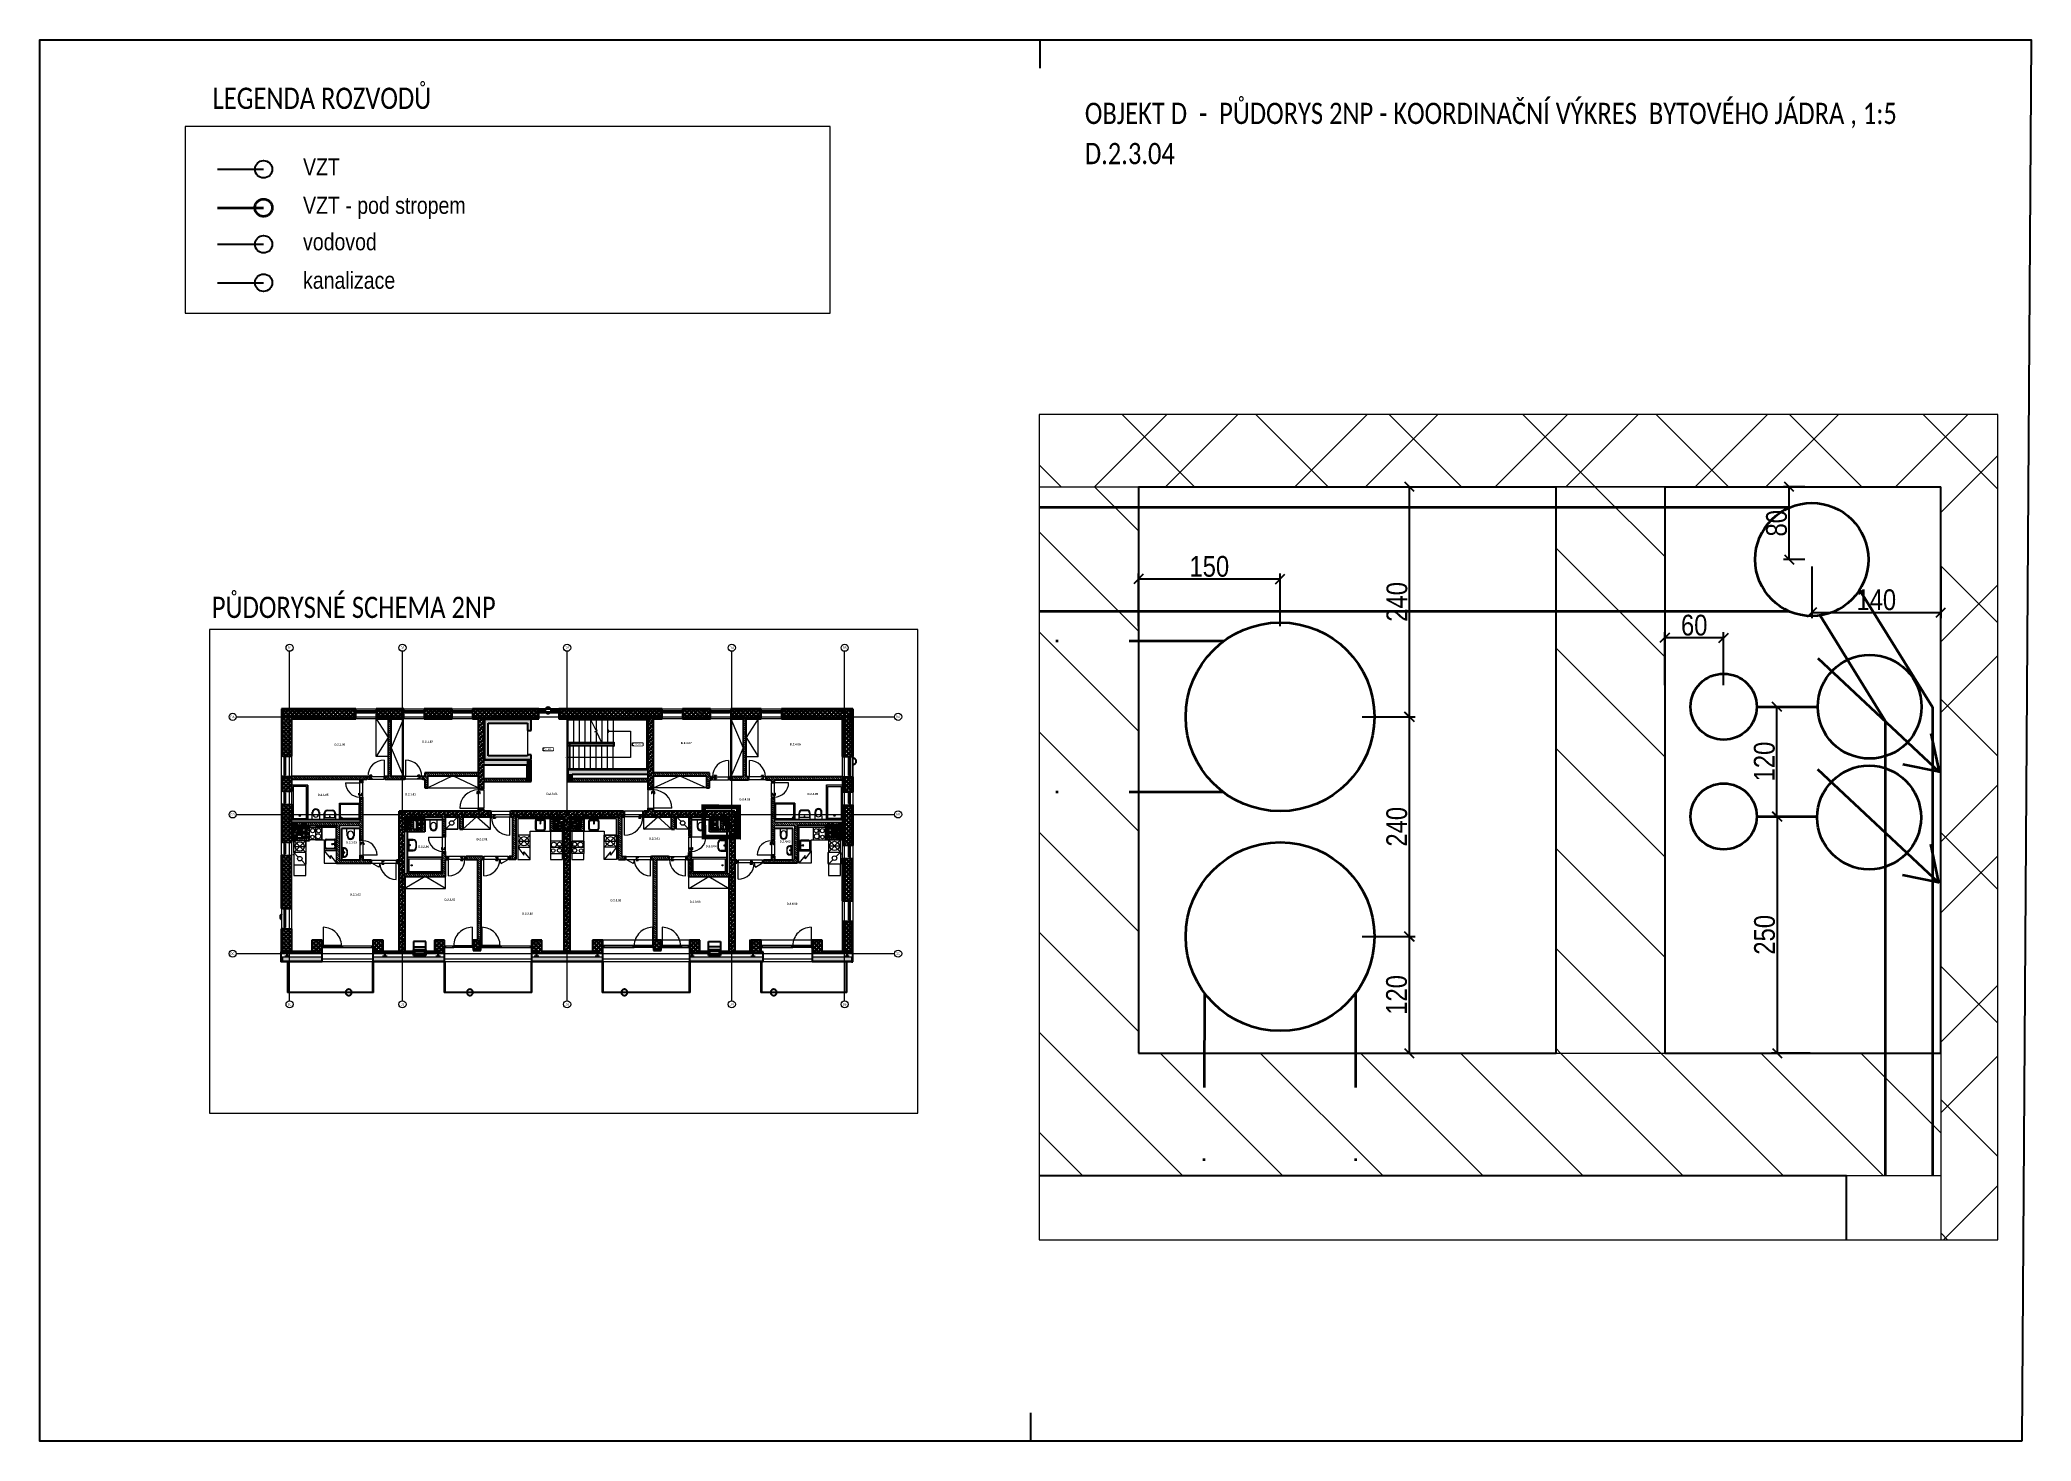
# Paper-space layout 'D_2.3.04' of a CAD drawing. Header units: millimetres. Extents: x -160 to 262, y 20 to 317.
# The model-space entities are those that its viewports show. They can reach past a viewport. Long polylines and large blocks are cut down to what shows.
import ezdxf

# ---------------------------------------------------------------- set-up
doc = ezdxf.new("R2010")
doc.units = ezdxf.units.MM
for name, pattern in [('HA_DashDot_10mm-S3mm', [500, 200, -150, 0, -150]), ('UDL_2NP_D$0$HA_Dash_2mm-S1mm', [100, 50, -50]), ('UDL_2NP_D$0$HA_DashDot_10mm-S3mm', [500, 200, -150, 0, -150]), ('UDL_2NP_D$0$HA_DashDot_2_2mm-S0_6mm', [110, 50, -30, 0, -30]), ('UDL_2NP_D$0$HA_DashDot_4mm-S1mm', [200, 100, -50, 0, -50])]:
    doc.linetypes.add(name, pattern=pattern)
for name, color, linetype, lineweight in [('_kanalizace', 34, 'Continuous', 35), ('_vodovod', 5, 'Continuous', 35), ('_VZT', 3, 'Continuous', 35), ('ABMV_det-koty 10', 140, 'Continuous', 5), ('UDL_2NP_D$0$A-AREA-____-IDEN', 252, 'Continuous', 9), ('UDL_2NP_D$0$A-AREA-____-OTLN', 252, 'Continuous', 5), ('UDL_2NP_D$0$A-DOOR-____-MCUT', 252, 'UDL_2NP_D$0$HA_DashDot_2_2mm-S0_6mm', 9), ('UDL_2NP_D$0$A-DOOR-____-OTLN', 252, 'Continuous', 9), ('UDL_2NP_D$0$A-DOOR-FRAM-MCUT', 252, 'Continuous', 9), ('UDL_2NP_D$0$A-FLOR-____-OTLN', 252, 'Continuous', 9), ('UDL_2NP_D$0$A-FLOR-____-OVHD', 252, 'UDL_2NP_D$0$HA_DashDot_4mm-S1mm', 25), ('UDL_2NP_D$0$A-FLOR-HRAL-MBND', 252, 'UDL_2NP_D$0$HA_DashDot_4mm-S1mm', 9), ('UDL_2NP_D$0$A-FLOR-HRAL-MCUT', 252, 'Continuous', 25), ('UDL_2NP_D$0$A-FLOR-HRAL-OTLN', 252, 'Continuous', 9), ('UDL_2NP_D$0$A-GENM-____-OTLN', 252, 'Continuous', 9), ('UDL_2NP_D$0$A-GLAZ-____-MCUT', 252, 'Continuous', 5), ('UDL_2NP_D$0$A-GLAZ-____-OTLN', 252, 'Continuous', 5), ('UDL_2NP_D$0$A-GLAZ-CURT-MCUT', 252, 'Continuous', 5), ('UDL_2NP_D$0$A-GLAZ-CURT-OTLN', 252, 'Continuous', 5), ('UDL_2NP_D$0$A-GLAZ-CWMG-MCUT', 252, 'Continuous', 5), ('UDL_2NP_D$0$A-GLAZ-CWMG-OTLN', 252, 'Continuous', 5), ('UDL_2NP_D$0$A-ROOF-____-MCUT', 252, 'Continuous', 25), ('UDL_2NP_D$0$A-ROOF-____-OTLN', 252, 'Continuous', 9), ('UDL_2NP_D$0$A-ROOF-____-PATT', 252, 'Continuous', 25), ('UDL_2NP_D$0$A-WALL-____-MCUT', 252, 'Continuous', 9), ('UDL_2NP_D$0$A-WALL-____-OTLN', 252, 'Continuous', 9), ('UDL_2NP_D$0$A-WALL-____-PATT', 252, 'Continuous', 25), ('UDL_2NP_D$0$E-ELEC-FIXT-OTLN', 252, 'Continuous', 9), ('UDL_2NP_D$0$G-____-____-DIMS', 252, 'Continuous', 5), ('UDL_2NP_D$0$I-FURN-____-OTLN', 252, 'Continuous', 9), ('UDL_2NP_D$0$I-WALL-____-MCUT', 252, 'Continuous', 25), ('UDL_2NP_D$0$I-WALL-____-OTLN', 252, 'Continuous', 9), ('UDL_2NP_D$0$M-HVAC-DUCT-OTLN', 252, 'Continuous', 9), ('UDL_2NP_D$0$P-SANR-FIXT-OTLN', 252, 'Continuous', 9), ('UDL_2NP_D$0$Q-CASE-____-OTLN', 252, 'Continuous', 9), ('UDL_2NP_D$0$Q-SPCQ-____-OTLN', 252, 'Continuous', 9), ('UDL_2NP_D$0$S-COLS-____-MCUT', 252, 'Continuous', 25), ('UDL_2NP_D$0$S-COLS-____-OTLN', 252, 'Continuous', 9), ('UDL_2NP_D$0$S-GRID-____-IDEN', 252, 'Continuous', 9), ('UDL_2NP_D$0$S-GRID-____-OTLN', 252, 'Continuous', 5), ('UDL_2NP_D$0$S-STRS-____-IDEN', 252, 'Continuous', 5), ('UDL_2NP_D$0$S-STRS-____-MBND', 252, 'UDL_2NP_D$0$HA_DashDot_4mm-S1mm', 9), ('UDL_2NP_D$0$S-STRS-____-OTLN', 252, 'Continuous', 9)]:
    doc.layers.add(name, color=color, linetype=linetype, lineweight=lineweight)
doc.layers.add('_koo upravy', color=1, linetype='Continuous')
doc.layers.add('ABMV_Sheet_Titleblock', color=7, linetype='Continuous')
doc.layers.add('G-____-____-NPLT', color=9, linetype='Continuous', plot=False)
doc.styles.add('$0$GENERATED_STYLE_1', font='ARIALN.TTF')
doc.styles.add('ar-na-light10', font='ARIALN.TTF', dxfattribs={"height": 22})
doc.styles.add('Calibri', font='calibri.ttf', dxfattribs={"width": 0.8, "height": 75})
doc.styles.add('UDL_2NP_D$0$Arial', font='arial.ttf', dxfattribs={"height": 50})
doc.styles.add('UDL_2NP_D$0$Arial_1', font='arial.ttf', dxfattribs={"height": 100})
doc.styles.add('UDL_2NP_D$0$Arial_2', font='arial.ttf', dxfattribs={"height": 75})
doc.styles.add('UDL_2NP_D$0$Arial_B', font='arialbd.ttf', dxfattribs={"height": 100})
doc.dimstyles.new('Copy of _MP_10', dxfattribs={"dimscale": 50, "dimtxt": 22, "dimasz": 0.2, "dimexe": 0.12, "dimexo": 0.15, "dimgap": 0.04165, "dimtad": 1, "dimdec": 0, "dimrnd": 0.5, "dimzin": 3, "dimdsep": 46, "dimtxsty": 'ar-na-light10', "dimblk": 'OBLIQUE', "dimcen": 0.12, "dimadec": 0, "dimazin": 2, "dimtfac": 0.75, "dimtdec": 0, "dimtix": 1, "dimtmove": 2, "dimatfit": 2, "dimldrblk": 'OBLIQUE', "dimfxl": 1, "dimfxlon": 1, "dimtolj": 1, "dimtzin": 0, "dimarcsym": 0})
pattern_1 = [(45, (0, 0), (-106.06602, 106.06602), []), (45, (75, 0), (-106.06602, 106.06602), []), (315, (0, 0), (70.71068, 70.71068), [])]
pattern_2 = [(45, (0, 0), (-106.06602, 106.06602), []), (45, (75, 0), (-106.06602, 106.06602), []), (315, (0, 0), (106.06602, 106.06602), []), (315, (75, 0), (106.06602, 106.06602), [])]
pattern_3 = [(135, (0, 0), (-53.03301, -53.03301), [])]
pattern_4 = [(45, (0, 0), (-125.7236, 125.7236), []), (45, (0, 190.5), (-125.7236, 125.7236), [])]

psp = doc.layouts.new('D_2.3.04')

# ---------------------------------------------------------------- texts
at = {"layer": 'ABMV_Sheet_Titleblock', "char_height": 4.5, "width": 193.8912, "attachment_point": 4, "style": 'Calibri'}
for s, insert in [('{\\fCalibri|b0|i0|c238|p34;LEGENDA ROZVODŮ}', (-123.76, 304.73)), ('{\\fCalibri|b0|i0|c238|p34;OBJEKT D  -  PŮDORYS 2NP - KOORDINAČNÍ VÝKRES  BYTOVÉHO JÁDRA , 1:5}', (61.07, 301.11)), ('{\\fCalibri|b0|i0|c238|p34;PŮDORYSNÉ SCHEMA 2NP}', (-123.92, 196.84))]:
    psp.add_mtext(s, dxfattribs=dict(at, insert=insert))
at = {"layer": 'ABMV_Sheet_Titleblock', "color": 1, "insert": (61.07, 293.02), "char_height": 4.5, "width": 193.8912, "attachment_point": 4, "style": 'Calibri'}
psp.add_mtext('{\\fCalibri|b0|i0|c238|p34;D.2.3.04}', dxfattribs=at)

msp = doc.modelspace()

# ---------------------------------------------------------------- texts
at = {"layer": '_koo upravy', "color": 7, "style": '$0$GENERATED_STYLE_1'}
for s, p in [('VZT', (40285.7, 67954.2)), ('VZT - pod stropem', (40285.7, 66822.8)), ('vodovod', (40285.7, 65751.8)), ('kanalizace', (40285.7, 64620.4))]:
    msp.add_text(s, height=500, dxfattribs=at).set_placement(p)

# ---------------------------------------------------------------- blocks, each defined once
blk = doc.blocks.new('UDL_2NP_D$0$HA_DR_Single_Swing_Solid - In_900x2100-1513784-UDL_2NP-D')
at = {"layer": 'UDL_2NP_D$0$A-DOOR-____-MCUT'}
for p, q in [((-450, 140), (450, 140)), ((-450, -140), (450, -140))]:
    blk.add_line(p, q, dxfattribs=at)
at = {"layer": 'UDL_2NP_D$0$A-DOOR-____-OTLN'}
for p, q in [((-357.5, -42.5), (-357.5, -92)), ((-255, -42.5), (-357.5, -42.5)), ((-342.5, -92), (-342.5, -57.5)), ((-342.5, -57.5), (-255, -57.5)), ((-255, -42.5), (-255, -57.5)), ((-380, -92), (-320, -92)), ((-380, -92), (-380, -100)), ((-320, -100), (-380, -100)), ((-320, -100), (-320, -92)), ((-380, -140), (-320, -140)), ((-380, -140), (-380, -148)), ((-320, -148), (-320, -140)), ((-320, -148), (-380, -148)), ((-357.5, -148), (-357.5, -197.5)), ((-342.5, -182.5), (-342.5, -148)), ((-255, -182.5), (-342.5, -182.5)), ((-255, -182.5), (-255, -197.5)), ((-357.5, -197.5), (-255, -197.5))]:
    blk.add_line(p, q, dxfattribs=at)
at = {"layer": 'UDL_2NP_D$0$A-DOOR-____-OTLN', "lineweight": 5}
blk.add_line((450, -1040), (450, -140), dxfattribs=at)
blk.add_arc((450, -140), 900, 180, 270, dxfattribs=at)
at = {"layer": 'UDL_2NP_D$0$A-DOOR-____-OTLN'}
for points in [[(-342.5, -57.5), (-342.5, -57.5), (-342.6, -57.4), (-343.1, -56.9), (-343.5, -56.5), (-343.9, -56.1), (-344.4, -55.6), (-344.8, -55.2), (-345.4, -54.6), (-346.1, -53.9), (-346.7, -53.3), (-347.1, -52.9), (-347.6, -52.4), (-348.1, -51.9), (-348.5, -51.5), (-349, -51), (-349.5, -50.5), (-350, -50), (-350.5, -49.5), (-351, -49), (-351.5, -48.5), (-351.9, -48.1), (-352.4, -47.6), (-352.9, -47.1), (-353.3, -46.7), (-353.8, -46.2), (-354.2, -45.8), (-354.7, -45.3), (-355.2, -44.8), (-355.6, -44.4), (-356.1, -43.9), (-356.5, -43.5), (-356.9, -43.1), (-357.4, -42.6), (-357.5, -42.5), (-357.5, -42.5)], [(-357.5, -197.5), (-357.5, -197.5), (-357.4, -197.4), (-356.9, -196.9), (-356.5, -196.5), (-356.1, -196.1), (-355.6, -195.6), (-355.2, -195.2), (-354.6, -194.6), (-353.9, -193.9), (-353.3, -193.3), (-352.9, -192.9), (-352.4, -192.4), (-351.9, -191.9), (-351.5, -191.5), (-351, -191), (-350.5, -190.5), (-350, -190), (-349.5, -189.5), (-349, -189), (-348.5, -188.5), (-348.1, -188.1), (-347.6, -187.6), (-347.1, -187.1), (-346.7, -186.7), (-346.2, -186.2), (-345.8, -185.8), (-345.3, -185.3), (-344.8, -184.8), (-344.4, -184.4), (-343.9, -183.9), (-343.5, -183.5), (-343.1, -183.1), (-342.6, -182.6), (-342.5, -182.5), (-342.5, -182.5)]]:
    blk.add_open_spline(points, degree=3, knots=[0, 0, 0, 0, 0.083333, 0.125, 0.166667, 0.208333, 0.229167, 0.25, 0.291667, 0.333333, 0.354167, 0.375, 0.395833, 0.416667, 0.4375, 0.458333, 0.479167, 0.5, 0.520833, 0.541667, 0.5625, 0.583333, 0.604167, 0.625, 0.645833, 0.666667, 0.6875, 0.708333, 0.75, 0.770833, 0.791667, 0.833333, 0.875, 0.916667, 1, 1, 1, 1], dxfattribs=at)
at = {"layer": 'UDL_2NP_D$0$A-DOOR-FRAM-MCUT'}
for p, q in [((-450, 140), (-500, 140)), ((-500, 140), (-500, -140)), ((-450, -140), (-450, 140)), ((500, 140), (450, 140)), ((450, 140), (450, -140)), ((500, -140), (500, 140)), ((-500, -140), (-450, -140)), ((450, -140), (500, -140))]:
    blk.add_line(p, q, dxfattribs=at)
blk = doc.blocks.new('UDL_2NP_D$0$HA_DR_Double_Swing_Solid - In_1200x2100_800-1517788-UDL_2NP-D')
at = {"layer": 'UDL_2NP_D$0$A-DOOR-____-MCUT'}
for p, q in [((-600, 72.5), (600, 72.5)), ((-600, -72.5), (600, -72.5))]:
    blk.add_line(p, q, dxfattribs=at)
at = {"layer": 'UDL_2NP_D$0$A-DOOR-____-OTLN', "lineweight": 5}
for p, q in [((600, 872.5), (600, 72.5)), ((-253.6, 272.5), (-600, 72.5))]:
    blk.add_line(p, q, dxfattribs=at)
at = {"layer": 'UDL_2NP_D$0$A-DOOR-____-OTLN'}
for p, q in [((-107.5, 130), (-107.5, 80.5)), ((-5, 130), (-107.5, 130)), ((-5, 130), (-5, 115)), ((-92.5, 80.5), (-92.5, 115)), ((-92.5, 115), (-5, 115)), ((-130, 80.5), (-70, 80.5)), ((-130, 80.5), (-130, 72.5)), ((-70, 72.5), (-130, 72.5)), ((-70, 72.5), (-70, 80.5)), ((-130, 32.5), (-70, 32.5)), ((-130, 32.5), (-130, 24.5)), ((-70, 24.5), (-130, 24.5)), ((-107.5, 24.5), (-107.5, -25)), ((-92.5, -10), (-92.5, 24.5)), ((-70, 24.5), (-70, 32.5)), ((-5, -10), (-92.5, -10)), ((-5, -10), (-5, -25)), ((-107.5, -25), (-5, -25))]:
    blk.add_line(p, q, dxfattribs=at)
at = {"layer": 'UDL_2NP_D$0$A-DOOR-____-OTLN', "lineweight": 5}
for centre, radius, start, end in [((600, 72.5), 800, 90, 180), ((-600, 72.5), 400, 360, 30)]:
    blk.add_arc(centre, radius, start, end, dxfattribs=at)
at = {"layer": 'UDL_2NP_D$0$A-DOOR-____-OTLN'}
for points in [[(-92.5, 115), (-92.5, 115), (-92.6, 115.1), (-93.1, 115.6), (-93.5, 116), (-93.9, 116.4), (-94.4, 116.9), (-94.8, 117.3), (-95.4, 117.9), (-96.1, 118.6), (-96.7, 119.2), (-97.1, 119.6), (-97.6, 120.1), (-98.1, 120.6), (-98.5, 121), (-99, 121.5), (-99.5, 122), (-100, 122.5), (-100.5, 123), (-101, 123.5), (-101.5, 124), (-101.9, 124.4), (-102.4, 124.9), (-102.9, 125.4), (-103.3, 125.8), (-103.8, 126.3), (-104.2, 126.7), (-104.7, 127.2), (-105.2, 127.7), (-105.6, 128.1), (-106.1, 128.6), (-106.5, 129), (-106.9, 129.4), (-107.4, 129.9), (-107.5, 130), (-107.5, 130)], [(-107.5, -25), (-107.5, -25), (-107.4, -24.9), (-106.9, -24.4), (-106.5, -24), (-106.1, -23.6), (-105.6, -23.1), (-105.2, -22.7), (-104.6, -22.1), (-103.9, -21.4), (-103.3, -20.8), (-102.9, -20.4), (-102.4, -19.9), (-101.9, -19.4), (-101.5, -19), (-101, -18.5), (-100.5, -18), (-100, -17.5), (-99.5, -17), (-99, -16.5), (-98.5, -16), (-98.1, -15.6), (-97.6, -15.1), (-97.1, -14.6), (-96.7, -14.2), (-96.2, -13.7), (-95.8, -13.3), (-95.3, -12.8), (-94.8, -12.3), (-94.4, -11.9), (-93.9, -11.4), (-93.5, -11), (-93.1, -10.6), (-92.6, -10.1), (-92.5, -10), (-92.5, -10)]]:
    blk.add_open_spline(points, degree=3, knots=[0, 0, 0, 0, 0.083333, 0.125, 0.166667, 0.208333, 0.229167, 0.25, 0.291667, 0.333333, 0.354167, 0.375, 0.395833, 0.416667, 0.4375, 0.458333, 0.479167, 0.5, 0.520833, 0.541667, 0.5625, 0.583333, 0.604167, 0.625, 0.645833, 0.666667, 0.6875, 0.708333, 0.75, 0.770833, 0.791667, 0.833333, 0.875, 0.916667, 1, 1, 1, 1], dxfattribs=at)
at = {"layer": 'UDL_2NP_D$0$A-DOOR-FRAM-MCUT'}
for p, q in [((-650, -72.5), (-650, 72.5)), ((-650, 72.5), (-600, 72.5)), ((-600, 72.5), (-600, -72.5)), ((600, 72.5), (650, 72.5)), ((600, -72.5), (600, 72.5)), ((650, 72.5), (650, -72.5)), ((-600, -72.5), (-650, -72.5)), ((650, -72.5), (600, -72.5))]:
    blk.add_line(p, q, dxfattribs=at)
blk = doc.blocks.new('UDL_2NP_D$0$HA_DR_Single_Swing_Solid - In_800x2100-1517353-UDL_2NP-D')
at = {"layer": 'UDL_2NP_D$0$A-DOOR-____-MCUT'}
for p, q in [((-400, 72.5), (400, 72.5)), ((-400, -72.5), (400, -72.5))]:
    blk.add_line(p, q, dxfattribs=at)
at = {"layer": 'UDL_2NP_D$0$A-DOOR-____-OTLN', "lineweight": 5}
blk.add_line((400, 872.5), (400, 72.5), dxfattribs=at)
at = {"layer": 'UDL_2NP_D$0$A-DOOR-____-OTLN'}
for p, q in [((-307.5, 130), (-307.5, 80.5)), ((-205, 130), (-307.5, 130)), ((-205, 130), (-205, 115)), ((-292.5, 80.5), (-292.5, 115)), ((-292.5, 115), (-205, 115)), ((-330, 80.5), (-270, 80.5)), ((-330, 80.5), (-330, 72.5)), ((-270, 72.5), (-330, 72.5)), ((-270, 72.5), (-270, 80.5)), ((-330, 32.5), (-270, 32.5)), ((-330, 32.5), (-330, 24.5)), ((-270, 24.5), (-330, 24.5)), ((-307.5, 24.5), (-307.5, -25)), ((-292.5, -10), (-292.5, 24.5)), ((-270, 24.5), (-270, 32.5)), ((-205, -10), (-292.5, -10)), ((-205, -10), (-205, -25)), ((-307.5, -25), (-205, -25))]:
    blk.add_line(p, q, dxfattribs=at)
at = {"layer": 'UDL_2NP_D$0$A-DOOR-____-OTLN', "lineweight": 5}
blk.add_arc((400, 72.5), 800, 90, 180, dxfattribs=at)
at = {"layer": 'UDL_2NP_D$0$A-DOOR-____-OTLN'}
for points in [[(-292.5, 115), (-292.5, 115), (-292.6, 115.1), (-293.1, 115.6), (-293.5, 116), (-293.9, 116.4), (-294.4, 116.9), (-294.8, 117.3), (-295.4, 117.9), (-296.1, 118.6), (-296.7, 119.2), (-297.1, 119.6), (-297.6, 120.1), (-298.1, 120.6), (-298.5, 121), (-299, 121.5), (-299.5, 122), (-300, 122.5), (-300.5, 123), (-301, 123.5), (-301.5, 124), (-301.9, 124.4), (-302.4, 124.9), (-302.9, 125.4), (-303.3, 125.8), (-303.8, 126.3), (-304.2, 126.7), (-304.7, 127.2), (-305.2, 127.7), (-305.6, 128.1), (-306.1, 128.6), (-306.5, 129), (-306.9, 129.4), (-307.4, 129.9), (-307.5, 130), (-307.5, 130)], [(-307.5, -25), (-307.5, -25), (-307.4, -24.9), (-306.9, -24.4), (-306.5, -24), (-306.1, -23.6), (-305.6, -23.1), (-305.2, -22.7), (-304.6, -22.1), (-303.9, -21.4), (-303.3, -20.8), (-302.9, -20.4), (-302.4, -19.9), (-301.9, -19.4), (-301.5, -19), (-301, -18.5), (-300.5, -18), (-300, -17.5), (-299.5, -17), (-299, -16.5), (-298.5, -16), (-298.1, -15.6), (-297.6, -15.1), (-297.1, -14.6), (-296.7, -14.2), (-296.2, -13.7), (-295.8, -13.3), (-295.3, -12.8), (-294.8, -12.3), (-294.4, -11.9), (-293.9, -11.4), (-293.5, -11), (-293.1, -10.6), (-292.6, -10.1), (-292.5, -10), (-292.5, -10)]]:
    blk.add_open_spline(points, degree=3, knots=[0, 0, 0, 0, 0.083333, 0.125, 0.166667, 0.208333, 0.229167, 0.25, 0.291667, 0.333333, 0.354167, 0.375, 0.395833, 0.416667, 0.4375, 0.458333, 0.479167, 0.5, 0.520833, 0.541667, 0.5625, 0.583333, 0.604167, 0.625, 0.645833, 0.666667, 0.6875, 0.708333, 0.75, 0.770833, 0.791667, 0.833333, 0.875, 0.916667, 1, 1, 1, 1], dxfattribs=at)
at = {"layer": 'UDL_2NP_D$0$A-DOOR-FRAM-MCUT'}
for p, q in [((-450, -72.5), (-450, 72.5)), ((-450, 72.5), (-400, 72.5)), ((-400, 72.5), (-400, -72.5)), ((400, 72.5), (450, 72.5)), ((400, -72.5), (400, 72.5)), ((450, 72.5), (450, -72.5)), ((-400, -72.5), (-450, -72.5)), ((450, -72.5), (400, -72.5))]:
    blk.add_line(p, q, dxfattribs=at)
blk = doc.blocks.new('UDL_2NP_D$0$HA_DR_Single_Swing_Solid - In_700x2100-1517264-UDL_2NP-D')
at = {"layer": 'UDL_2NP_D$0$A-DOOR-____-MCUT'}
for p, q in [((-350, 72.5), (350, 72.5)), ((-350, -72.5), (350, -72.5))]:
    blk.add_line(p, q, dxfattribs=at)
at = {"layer": 'UDL_2NP_D$0$A-DOOR-____-OTLN', "lineweight": 5}
blk.add_line((350, 772.5), (350, 72.5), dxfattribs=at)
at = {"layer": 'UDL_2NP_D$0$A-DOOR-____-OTLN'}
for p, q in [((-257.5, 130), (-257.5, 80.5)), ((-155, 130), (-257.5, 130)), ((-155, 130), (-155, 115)), ((-242.5, 80.5), (-242.5, 115)), ((-242.5, 115), (-155, 115)), ((-280, 80.5), (-220, 80.5)), ((-280, 80.5), (-280, 72.5)), ((-220, 72.5), (-280, 72.5)), ((-220, 72.5), (-220, 80.5)), ((-280, 32.5), (-220, 32.5)), ((-280, 32.5), (-280, 24.5)), ((-220, 24.5), (-280, 24.5)), ((-257.5, 24.5), (-257.5, -25)), ((-242.5, -10), (-242.5, 24.5)), ((-220, 24.5), (-220, 32.5)), ((-155, -10), (-242.5, -10)), ((-155, -10), (-155, -25)), ((-257.5, -25), (-155, -25))]:
    blk.add_line(p, q, dxfattribs=at)
at = {"layer": 'UDL_2NP_D$0$A-DOOR-____-OTLN', "lineweight": 5}
blk.add_arc((350, 72.5), 700, 90, 180, dxfattribs=at)
at = {"layer": 'UDL_2NP_D$0$A-DOOR-____-OTLN'}
for points in [[(-242.5, 115), (-242.5, 115), (-242.6, 115.1), (-243.1, 115.6), (-243.5, 116), (-243.9, 116.4), (-244.4, 116.9), (-244.8, 117.3), (-245.4, 117.9), (-246.1, 118.6), (-246.7, 119.2), (-247.1, 119.6), (-247.6, 120.1), (-248.1, 120.6), (-248.5, 121), (-249, 121.5), (-249.5, 122), (-250, 122.5), (-250.5, 123), (-251, 123.5), (-251.5, 124), (-251.9, 124.4), (-252.4, 124.9), (-252.9, 125.4), (-253.3, 125.8), (-253.8, 126.3), (-254.2, 126.7), (-254.7, 127.2), (-255.2, 127.7), (-255.6, 128.1), (-256.1, 128.6), (-256.5, 129), (-256.9, 129.4), (-257.4, 129.9), (-257.5, 130), (-257.5, 130)], [(-257.5, -25), (-257.5, -25), (-257.4, -24.9), (-256.9, -24.4), (-256.5, -24), (-256.1, -23.6), (-255.6, -23.1), (-255.2, -22.7), (-254.6, -22.1), (-253.9, -21.4), (-253.3, -20.8), (-252.9, -20.4), (-252.4, -19.9), (-251.9, -19.4), (-251.5, -19), (-251, -18.5), (-250.5, -18), (-250, -17.5), (-249.5, -17), (-249, -16.5), (-248.5, -16), (-248.1, -15.6), (-247.6, -15.1), (-247.1, -14.6), (-246.7, -14.2), (-246.2, -13.7), (-245.8, -13.3), (-245.3, -12.8), (-244.8, -12.3), (-244.4, -11.9), (-243.9, -11.4), (-243.5, -11), (-243.1, -10.6), (-242.6, -10.1), (-242.5, -10), (-242.5, -10)]]:
    blk.add_open_spline(points, degree=3, knots=[0, 0, 0, 0, 0.083333, 0.125, 0.166667, 0.208333, 0.229167, 0.25, 0.291667, 0.333333, 0.354167, 0.375, 0.395833, 0.416667, 0.4375, 0.458333, 0.479167, 0.5, 0.520833, 0.541667, 0.5625, 0.583333, 0.604167, 0.625, 0.645833, 0.666667, 0.6875, 0.708333, 0.75, 0.770833, 0.791667, 0.833333, 0.875, 0.916667, 1, 1, 1, 1], dxfattribs=at)
at = {"layer": 'UDL_2NP_D$0$A-DOOR-FRAM-MCUT'}
for p, q in [((-400, -72.5), (-400, 72.5)), ((-400, 72.5), (-350, 72.5)), ((-350, 72.5), (-350, -72.5)), ((350, 72.5), (400, 72.5)), ((350, -72.5), (350, 72.5)), ((400, 72.5), (400, -72.5)), ((-350, -72.5), (-400, -72.5)), ((400, -72.5), (350, -72.5))]:
    blk.add_line(p, q, dxfattribs=at)
blk = doc.blocks.new('UDL_2NP_D$0$HA_DR_Single_Swing_Solid - In_900x2100-1513856-UDL_2NP-D')
at = {"layer": 'UDL_2NP_D$0$A-DOOR-____-MCUT'}
for p, q in [((-450, 140), (450, 140)), ((-450, -140), (450, -140))]:
    blk.add_line(p, q, dxfattribs=at)
at = {"layer": 'UDL_2NP_D$0$A-DOOR-____-OTLN', "lineweight": 5}
blk.add_line((450, 1040), (450, 140), dxfattribs=at)
at = {"layer": 'UDL_2NP_D$0$A-DOOR-____-OTLN'}
for p, q in [((-357.5, 197.5), (-357.5, 148)), ((-255, 197.5), (-357.5, 197.5)), ((-255, 197.5), (-255, 182.5)), ((-342.5, 148), (-342.5, 182.5)), ((-342.5, 182.5), (-255, 182.5)), ((-380, 148), (-320, 148)), ((-380, 148), (-380, 140)), ((-320, 140), (-320, 148)), ((-320, 140), (-380, 140)), ((-380, 100), (-320, 100)), ((-380, 100), (-380, 92)), ((-320, 92), (-380, 92)), ((-357.5, 92), (-357.5, 42.5)), ((-342.5, 57.5), (-342.5, 92)), ((-320, 92), (-320, 100)), ((-357.5, 42.5), (-255, 42.5)), ((-255, 57.5), (-342.5, 57.5)), ((-255, 57.5), (-255, 42.5))]:
    blk.add_line(p, q, dxfattribs=at)
at = {"layer": 'UDL_2NP_D$0$A-DOOR-____-OTLN', "lineweight": 5}
blk.add_arc((450, 140), 900, 90, 180, dxfattribs=at)
at = {"layer": 'UDL_2NP_D$0$A-DOOR-____-OTLN'}
for points in [[(-342.5, 182.5), (-342.5, 182.5), (-342.6, 182.6), (-343.1, 183.1), (-343.5, 183.5), (-343.9, 183.9), (-344.4, 184.4), (-344.8, 184.8), (-345.4, 185.4), (-346.1, 186.1), (-346.7, 186.7), (-347.1, 187.1), (-347.6, 187.6), (-348.1, 188.1), (-348.5, 188.5), (-349, 189), (-349.5, 189.5), (-350, 190), (-350.5, 190.5), (-351, 191), (-351.5, 191.5), (-351.9, 191.9), (-352.4, 192.4), (-352.9, 192.9), (-353.3, 193.3), (-353.8, 193.8), (-354.2, 194.2), (-354.7, 194.7), (-355.2, 195.2), (-355.6, 195.6), (-356.1, 196.1), (-356.5, 196.5), (-356.9, 196.9), (-357.4, 197.4), (-357.5, 197.5), (-357.5, 197.5)], [(-357.5, 42.5), (-357.5, 42.5), (-357.4, 42.6), (-356.9, 43.1), (-356.5, 43.5), (-356.1, 43.9), (-355.6, 44.4), (-355.2, 44.8), (-354.6, 45.4), (-353.9, 46.1), (-353.3, 46.7), (-352.9, 47.1), (-352.4, 47.6), (-351.9, 48.1), (-351.5, 48.5), (-351, 49), (-350.5, 49.5), (-350, 50), (-349.5, 50.5), (-349, 51), (-348.5, 51.5), (-348.1, 51.9), (-347.6, 52.4), (-347.1, 52.9), (-346.7, 53.3), (-346.2, 53.8), (-345.8, 54.2), (-345.3, 54.7), (-344.8, 55.2), (-344.4, 55.6), (-343.9, 56.1), (-343.5, 56.5), (-343.1, 56.9), (-342.6, 57.4), (-342.5, 57.5), (-342.5, 57.5)]]:
    blk.add_open_spline(points, degree=3, knots=[0, 0, 0, 0, 0.083333, 0.125, 0.166667, 0.208333, 0.229167, 0.25, 0.291667, 0.333333, 0.354167, 0.375, 0.395833, 0.416667, 0.4375, 0.458333, 0.479167, 0.5, 0.520833, 0.541667, 0.5625, 0.583333, 0.604167, 0.625, 0.645833, 0.666667, 0.6875, 0.708333, 0.75, 0.770833, 0.791667, 0.833333, 0.875, 0.916667, 1, 1, 1, 1], dxfattribs=at)
at = {"layer": 'UDL_2NP_D$0$A-DOOR-FRAM-MCUT'}
for p, q in [((-500, -140), (-500, 140)), ((-500, 140), (-450, 140)), ((-450, 140), (-450, -140)), ((450, 140), (500, 140)), ((450, -140), (450, 140)), ((500, 140), (500, -140)), ((-450, -140), (-500, -140)), ((500, -140), (450, -140))]:
    blk.add_line(p, q, dxfattribs=at)
blk = doc.blocks.new('UDL_2NP_D$0$HA_DR_Double_Swing_Solid - In_1200x2100_800-1517207-UDL_2NP-D')
at = {"layer": 'UDL_2NP_D$0$A-DOOR-____-MCUT'}
for p, q in [((-600, 72.5), (600, 72.5)), ((-600, -72.5), (600, -72.5))]:
    blk.add_line(p, q, dxfattribs=at)
at = {"layer": 'UDL_2NP_D$0$A-DOOR-____-OTLN'}
for p, q in [((-107.5, 25), (-107.5, -24.5)), ((-5, 25), (-107.5, 25)), ((-5, 25), (-5, 10)), ((-92.5, -24.5), (-92.5, 10)), ((-92.5, 10), (-5, 10)), ((-130, -24.5), (-70, -24.5)), ((-130, -24.5), (-130, -32.5)), ((-70, -32.5), (-130, -32.5)), ((-70, -32.5), (-70, -24.5)), ((-130, -72.5), (-70, -72.5)), ((-130, -72.5), (-130, -80.5)), ((-70, -80.5), (-130, -80.5)), ((-107.5, -80.5), (-107.5, -130)), ((-92.5, -115), (-92.5, -80.5)), ((-70, -80.5), (-70, -72.5)), ((-5, -115), (-92.5, -115)), ((-5, -115), (-5, -130)), ((-107.5, -130), (-5, -130))]:
    blk.add_line(p, q, dxfattribs=at)
at = {"layer": 'UDL_2NP_D$0$A-DOOR-____-OTLN', "lineweight": 5}
for p, q in [((-253.6, -272.5), (-600, -72.5)), ((600, -872.5), (600, -72.5))]:
    blk.add_line(p, q, dxfattribs=at)
for centre, radius, start, end in [((-600, -72.5), 400, 330, 0), ((600, -72.5), 800, 180, 270)]:
    blk.add_arc(centre, radius, start, end, dxfattribs=at)
at = {"layer": 'UDL_2NP_D$0$A-DOOR-____-OTLN'}
for points in [[(-92.5, 10), (-92.5, 10), (-92.6, 10.1), (-93.1, 10.6), (-93.5, 11), (-93.9, 11.4), (-94.4, 11.9), (-94.8, 12.3), (-95.4, 12.9), (-96.1, 13.6), (-96.7, 14.2), (-97.1, 14.6), (-97.6, 15.1), (-98.1, 15.6), (-98.5, 16), (-99, 16.5), (-99.5, 17), (-100, 17.5), (-100.5, 18), (-101, 18.5), (-101.5, 19), (-101.9, 19.4), (-102.4, 19.9), (-102.9, 20.4), (-103.3, 20.8), (-103.8, 21.3), (-104.2, 21.7), (-104.7, 22.2), (-105.2, 22.7), (-105.6, 23.1), (-106.1, 23.6), (-106.5, 24), (-106.9, 24.4), (-107.4, 24.9), (-107.5, 25), (-107.5, 25)], [(-107.5, -130), (-107.5, -130), (-107.4, -129.9), (-106.9, -129.4), (-106.5, -129), (-106.1, -128.6), (-105.6, -128.1), (-105.2, -127.7), (-104.6, -127.1), (-103.9, -126.4), (-103.3, -125.8), (-102.9, -125.4), (-102.4, -124.9), (-101.9, -124.4), (-101.5, -124), (-101, -123.5), (-100.5, -123), (-100, -122.5), (-99.5, -122), (-99, -121.5), (-98.5, -121), (-98.1, -120.6), (-97.6, -120.1), (-97.1, -119.6), (-96.7, -119.2), (-96.2, -118.7), (-95.8, -118.3), (-95.3, -117.8), (-94.8, -117.3), (-94.4, -116.9), (-93.9, -116.4), (-93.5, -116), (-93.1, -115.6), (-92.6, -115.1), (-92.5, -115), (-92.5, -115)]]:
    blk.add_open_spline(points, degree=3, knots=[0, 0, 0, 0, 0.083333, 0.125, 0.166667, 0.208333, 0.229167, 0.25, 0.291667, 0.333333, 0.354167, 0.375, 0.395833, 0.416667, 0.4375, 0.458333, 0.479167, 0.5, 0.520833, 0.541667, 0.5625, 0.583333, 0.604167, 0.625, 0.645833, 0.666667, 0.6875, 0.708333, 0.75, 0.770833, 0.791667, 0.833333, 0.875, 0.916667, 1, 1, 1, 1], dxfattribs=at)
at = {"layer": 'UDL_2NP_D$0$A-DOOR-FRAM-MCUT'}
for p, q in [((-600, 72.5), (-650, 72.5)), ((-650, 72.5), (-650, -72.5)), ((-600, -72.5), (-600, 72.5)), ((650, 72.5), (600, 72.5)), ((600, 72.5), (600, -72.5)), ((650, -72.5), (650, 72.5)), ((-650, -72.5), (-600, -72.5)), ((600, -72.5), (650, -72.5))]:
    blk.add_line(p, q, dxfattribs=at)
blk = doc.blocks.new('UDL_2NP_D$0$HA_DR_Single_Swing_Solid - In_800x2100-1516474-UDL_2NP-D')
at = {"layer": 'UDL_2NP_D$0$A-DOOR-____-MCUT'}
for p, q in [((-400, 72.5), (400, 72.5)), ((-400, -72.5), (400, -72.5))]:
    blk.add_line(p, q, dxfattribs=at)
at = {"layer": 'UDL_2NP_D$0$A-DOOR-____-OTLN'}
for p, q in [((-307.5, 25), (-307.5, -24.5)), ((-205, 25), (-307.5, 25)), ((-205, 25), (-205, 10)), ((-292.5, -24.5), (-292.5, 10)), ((-292.5, 10), (-205, 10)), ((-330, -24.5), (-270, -24.5)), ((-330, -24.5), (-330, -32.5)), ((-270, -32.5), (-330, -32.5)), ((-270, -32.5), (-270, -24.5)), ((-330, -72.5), (-270, -72.5)), ((-330, -72.5), (-330, -80.5)), ((-270, -80.5), (-330, -80.5)), ((-307.5, -80.5), (-307.5, -130)), ((-292.5, -115), (-292.5, -80.5)), ((-270, -80.5), (-270, -72.5)), ((-205, -115), (-292.5, -115)), ((-205, -115), (-205, -130)), ((-307.5, -130), (-205, -130))]:
    blk.add_line(p, q, dxfattribs=at)
at = {"layer": 'UDL_2NP_D$0$A-DOOR-____-OTLN', "lineweight": 5}
blk.add_line((400, -872.5), (400, -72.5), dxfattribs=at)
blk.add_arc((400, -72.5), 800, 180, 270, dxfattribs=at)
at = {"layer": 'UDL_2NP_D$0$A-DOOR-____-OTLN'}
for points in [[(-292.5, 10), (-292.5, 10), (-292.6, 10.1), (-293.1, 10.6), (-293.5, 11), (-293.9, 11.4), (-294.4, 11.9), (-294.8, 12.3), (-295.4, 12.9), (-296.1, 13.6), (-296.7, 14.2), (-297.1, 14.6), (-297.6, 15.1), (-298.1, 15.6), (-298.5, 16), (-299, 16.5), (-299.5, 17), (-300, 17.5), (-300.5, 18), (-301, 18.5), (-301.5, 19), (-301.9, 19.4), (-302.4, 19.9), (-302.9, 20.4), (-303.3, 20.8), (-303.8, 21.3), (-304.2, 21.7), (-304.7, 22.2), (-305.2, 22.7), (-305.6, 23.1), (-306.1, 23.6), (-306.5, 24), (-306.9, 24.4), (-307.4, 24.9), (-307.5, 25), (-307.5, 25)], [(-307.5, -130), (-307.5, -130), (-307.4, -129.9), (-306.9, -129.4), (-306.5, -129), (-306.1, -128.6), (-305.6, -128.1), (-305.2, -127.7), (-304.6, -127.1), (-303.9, -126.4), (-303.3, -125.8), (-302.9, -125.4), (-302.4, -124.9), (-301.9, -124.4), (-301.5, -124), (-301, -123.5), (-300.5, -123), (-300, -122.5), (-299.5, -122), (-299, -121.5), (-298.5, -121), (-298.1, -120.6), (-297.6, -120.1), (-297.1, -119.6), (-296.7, -119.2), (-296.2, -118.7), (-295.8, -118.3), (-295.3, -117.8), (-294.8, -117.3), (-294.4, -116.9), (-293.9, -116.4), (-293.5, -116), (-293.1, -115.6), (-292.6, -115.1), (-292.5, -115), (-292.5, -115)]]:
    blk.add_open_spline(points, degree=3, knots=[0, 0, 0, 0, 0.083333, 0.125, 0.166667, 0.208333, 0.229167, 0.25, 0.291667, 0.333333, 0.354167, 0.375, 0.395833, 0.416667, 0.4375, 0.458333, 0.479167, 0.5, 0.520833, 0.541667, 0.5625, 0.583333, 0.604167, 0.625, 0.645833, 0.666667, 0.6875, 0.708333, 0.75, 0.770833, 0.791667, 0.833333, 0.875, 0.916667, 1, 1, 1, 1], dxfattribs=at)
at = {"layer": 'UDL_2NP_D$0$A-DOOR-FRAM-MCUT'}
for p, q in [((-400, 72.5), (-450, 72.5)), ((-450, 72.5), (-450, -72.5)), ((-400, -72.5), (-400, 72.5)), ((450, 72.5), (400, 72.5)), ((400, 72.5), (400, -72.5)), ((450, -72.5), (450, 72.5)), ((-450, -72.5), (-400, -72.5)), ((400, -72.5), (450, -72.5))]:
    blk.add_line(p, q, dxfattribs=at)
blk = doc.blocks.new('UDL_2NP_D$0$HA_DR_Single_Swing_Solid - In_700x2100-1516377-UDL_2NP-D')
at = {"layer": 'UDL_2NP_D$0$A-DOOR-____-MCUT'}
for p, q in [((-350, 72.5), (350, 72.5)), ((-350, -72.5), (350, -72.5))]:
    blk.add_line(p, q, dxfattribs=at)
at = {"layer": 'UDL_2NP_D$0$A-DOOR-____-OTLN'}
for p, q in [((-257.5, 25), (-257.5, -24.5)), ((-155, 25), (-257.5, 25)), ((-155, 25), (-155, 10)), ((-242.5, -24.5), (-242.5, 10)), ((-242.5, 10), (-155, 10)), ((-280, -24.5), (-220, -24.5)), ((-280, -24.5), (-280, -32.5)), ((-220, -32.5), (-280, -32.5)), ((-220, -32.5), (-220, -24.5)), ((-280, -72.5), (-220, -72.5)), ((-280, -72.5), (-280, -80.5)), ((-220, -80.5), (-280, -80.5)), ((-257.5, -80.5), (-257.5, -130)), ((-242.5, -115), (-242.5, -80.5)), ((-220, -80.5), (-220, -72.5)), ((-155, -115), (-242.5, -115)), ((-155, -115), (-155, -130)), ((-257.5, -130), (-155, -130))]:
    blk.add_line(p, q, dxfattribs=at)
at = {"layer": 'UDL_2NP_D$0$A-DOOR-____-OTLN', "lineweight": 5}
blk.add_line((350, -772.5), (350, -72.5), dxfattribs=at)
blk.add_arc((350, -72.5), 700, 180, 270, dxfattribs=at)
at = {"layer": 'UDL_2NP_D$0$A-DOOR-____-OTLN'}
for points in [[(-242.5, 10), (-242.5, 10), (-242.6, 10.1), (-243.1, 10.6), (-243.5, 11), (-243.9, 11.4), (-244.4, 11.9), (-244.8, 12.3), (-245.4, 12.9), (-246.1, 13.6), (-246.7, 14.2), (-247.1, 14.6), (-247.6, 15.1), (-248.1, 15.6), (-248.5, 16), (-249, 16.5), (-249.5, 17), (-250, 17.5), (-250.5, 18), (-251, 18.5), (-251.5, 19), (-251.9, 19.4), (-252.4, 19.9), (-252.9, 20.4), (-253.3, 20.8), (-253.8, 21.3), (-254.2, 21.7), (-254.7, 22.2), (-255.2, 22.7), (-255.6, 23.1), (-256.1, 23.6), (-256.5, 24), (-256.9, 24.4), (-257.4, 24.9), (-257.5, 25), (-257.5, 25)], [(-257.5, -130), (-257.5, -130), (-257.4, -129.9), (-256.9, -129.4), (-256.5, -129), (-256.1, -128.6), (-255.6, -128.1), (-255.2, -127.7), (-254.6, -127.1), (-253.9, -126.4), (-253.3, -125.8), (-252.9, -125.4), (-252.4, -124.9), (-251.9, -124.4), (-251.5, -124), (-251, -123.5), (-250.5, -123), (-250, -122.5), (-249.5, -122), (-249, -121.5), (-248.5, -121), (-248.1, -120.6), (-247.6, -120.1), (-247.1, -119.6), (-246.7, -119.2), (-246.2, -118.7), (-245.8, -118.3), (-245.3, -117.8), (-244.8, -117.3), (-244.4, -116.9), (-243.9, -116.4), (-243.5, -116), (-243.1, -115.6), (-242.6, -115.1), (-242.5, -115), (-242.5, -115)]]:
    blk.add_open_spline(points, degree=3, knots=[0, 0, 0, 0, 0.083333, 0.125, 0.166667, 0.208333, 0.229167, 0.25, 0.291667, 0.333333, 0.354167, 0.375, 0.395833, 0.416667, 0.4375, 0.458333, 0.479167, 0.5, 0.520833, 0.541667, 0.5625, 0.583333, 0.604167, 0.625, 0.645833, 0.666667, 0.6875, 0.708333, 0.75, 0.770833, 0.791667, 0.833333, 0.875, 0.916667, 1, 1, 1, 1], dxfattribs=at)
at = {"layer": 'UDL_2NP_D$0$A-DOOR-FRAM-MCUT'}
for p, q in [((-350, 72.5), (-400, 72.5)), ((-400, 72.5), (-400, -72.5)), ((-350, -72.5), (-350, 72.5)), ((400, 72.5), (350, 72.5)), ((350, 72.5), (350, -72.5)), ((400, -72.5), (400, 72.5)), ((-400, -72.5), (-350, -72.5)), ((350, -72.5), (400, -72.5))]:
    blk.add_line(p, q, dxfattribs=at)
blk = doc.blocks.new('UDL_2NP_D$0$HA_GM_Shaft_Rectangle - Default-1486043-UDL_2NP-D')
at = {"layer": 'UDL_2NP_D$0$A-GENM-____-OTLN'}
for p, q in [((0, -600), (0, 0)), ((0, 0), (750, 0)), ((750, 0), (750, -600)), ((750, -600), (0, -600))]:
    blk.add_line(p, q, dxfattribs=at)
blk = doc.blocks.new('UDL_2NP_D$0$HA_GM_Shaft_Rectangle - Default-1533186-UDL_2NP-D')
at = {"layer": 'UDL_2NP_D$0$A-GENM-____-OTLN'}
for p, q in [((0, 575), (0, 0)), ((720, 575), (0, 575)), ((720, 0), (720, 575)), ((0, 0), (720, 0))]:
    blk.add_line(p, q, dxfattribs=at)
blk = doc.blocks.new('UDL_2NP_D$0$HA_GM_Shaft_Rectangle - Default-1532560-UDL_2NP-D')
at = {"layer": 'UDL_2NP_D$0$A-GENM-____-OTLN'}
for p, q in [((0, -600), (0, 0)), ((0, 0), (850, 0)), ((850, 0), (850, -600)), ((850, -600), (0, -600))]:
    blk.add_line(p, q, dxfattribs=at)
blk = doc.blocks.new('UDL_2NP_D$0$HA_GM_Shaft_Rectangle - Default-1550439-UDL_2NP-D')
at = {"layer": 'UDL_2NP_D$0$A-GENM-____-OTLN'}
for p, q in [((0, 600), (0, 0)), ((850, 600), (0, 600)), ((850, 0), (850, 600)), ((0, 0), (850, 0))]:
    blk.add_line(p, q, dxfattribs=at)
blk = doc.blocks.new('UDL_2NP_D$0$HA_GM_Shaft_Rectangle - Default-1609473-UDL_2NP-D')
at = {"layer": 'UDL_2NP_D$0$A-GENM-____-OTLN'}
for p, q in [((0, -570), (0, 0)), ((0, 0), (570, 0)), ((570, 0), (570, -570)), ((570, -570), (0, -570))]:
    blk.add_line(p, q, dxfattribs=at)
blk = doc.blocks.new('UDL_2NP_D$0$HA_GM_Shaft_Rectangle - Default-1609482-UDL_2NP-D')
at = {"layer": 'UDL_2NP_D$0$A-GENM-____-OTLN'}
for p, q in [((0, 570), (0, 0)), ((570, 570), (0, 570)), ((570, 0), (570, 570)), ((0, 0), (570, 0))]:
    blk.add_line(p, q, dxfattribs=at)
blk = doc.blocks.new('UDL_2NP_D$0$HA_sCO_Generic_H - HEB 220-1379323-UDL_2NP-D')
at = {"layer": 'UDL_2NP_D$0$S-COLS-____-MCUT'}
for p, q in [((110, 110), (-110, 110)), ((-110, 110), (-110, 99)), ((110, 99), (110, 110)), ((-110, 99), (-3.25, 99)), ((-3.25, 99), (-3.25, -99)), ((3.25, -99), (3.25, 99)), ((3.25, 99), (110, 99)), ((-110, -99), (-110, -110)), ((-3.25, -99), (-110, -99)), ((110, -99), (3.25, -99)), ((110, -110), (110, -99)), ((-110, -110), (110, -110))]:
    blk.add_line(p, q, dxfattribs=at)
blk = doc.blocks.new('UDL_2NP_D$0$HA_WD_SinglePanel - 625x1000-1388367-UDL_2NP-D')
at = {"layer": 'UDL_2NP_D$0$A-GLAZ-____-MCUT'}
for p, q in [((-312.5, 170), (-312.5, 100)), ((-232.5, 170), (-312.5, 170)), ((-232.5, 125), (-232.5, 170)), ((312.5, 170), (232.5, 170)), ((232.5, 170), (232.5, 125)), ((312.5, 100), (312.5, 170)), ((-252.5, 75), (-252.5, 125)), ((-252.5, 125), (-202.5, 125)), ((-202.5, 125), (-202.5, 75)), ((202.5, 75), (202.5, 125)), ((202.5, 125), (252.5, 125)), ((252.5, 125), (252.5, 75)), ((-312.5, 100), (-252.5, 100)), ((202.5, 105), (-202.5, 105)), ((202.5, 95), (-202.5, 95)), ((252.5, 100), (312.5, 100)), ((-202.5, 75), (-252.5, 75)), ((252.5, 75), (202.5, 75))]:
    blk.add_line(p, q, dxfattribs=at)
at = {"layer": 'UDL_2NP_D$0$A-GLAZ-____-OTLN'}
for p, q in [((232.5, 170), (-232.5, 170)), ((252.5, 125), (-252.5, 125)), ((-252.5, 75), (-252.5, 125)), ((202.5, 125), (-202.5, 125)), ((252.5, 125), (252.5, 75)), ((-252.5, 75), (252.5, 75)), ((202.5, 75), (-202.5, 75))]:
    blk.add_line(p, q, dxfattribs=at)
blk = doc.blocks.new('UDL_2NP_D$0$HA_WD_SinglePanel - 1000x2100-1388051-UDL_2NP-D')
at = {"layer": 'UDL_2NP_D$0$A-GLAZ-____-MCUT'}
for p, q in [((-420, 170), (-500, 170)), ((-420, 125), (-420, 170)), ((500, 170), (420, 170)), ((420, 170), (420, 125)), ((-440, 75), (-440, 125)), ((-440, 125), (-390, 125)), ((-390, 125), (-390, 75)), ((390, 75), (390, 125)), ((390, 125), (440, 125)), ((440, 125), (440, 75)), ((-500, 100), (-440, 100)), ((390, 105), (-390, 105)), ((390, 95), (-390, 95)), ((440, 100), (500, 100)), ((-390, 75), (-440, 75)), ((440, 75), (390, 75))]:
    blk.add_line(p, q, dxfattribs=at)
at = {"layer": 'UDL_2NP_D$0$A-GLAZ-____-OTLN'}
for p, q in [((420, 170), (-420, 170)), ((440, 125), (-440, 125)), ((-440, 75), (-440, 125)), ((390, 125), (-390, 125)), ((440, 125), (440, 75)), ((-440, 75), (440, 75)), ((390, 75), (-390, 75))]:
    blk.add_line(p, q, dxfattribs=at)
blk = doc.blocks.new('UDL_2NP_D$0$HA_WD_SinglePanel - 1000x1500-1388170-UDL_2NP-D')
at = {"layer": 'UDL_2NP_D$0$A-GLAZ-____-MCUT'}
for p, q in [((-500, 170), (-500, 100)), ((-420, 170), (-500, 170)), ((-420, 125), (-420, 170)), ((500, 170), (420, 170)), ((420, 170), (420, 125)), ((500, 100), (500, 170)), ((-440, 75), (-440, 125)), ((-440, 125), (-390, 125)), ((-390, 125), (-390, 75)), ((390, 75), (390, 125)), ((390, 125), (440, 125)), ((440, 125), (440, 75)), ((-500, 100), (-440, 100)), ((390, 105), (-390, 105)), ((390, 95), (-390, 95)), ((440, 100), (500, 100)), ((-390, 75), (-440, 75)), ((440, 75), (390, 75))]:
    blk.add_line(p, q, dxfattribs=at)
at = {"layer": 'UDL_2NP_D$0$A-GLAZ-____-OTLN'}
for p, q in [((420, 170), (-420, 170)), ((440, 125), (-440, 125)), ((-440, 75), (-440, 125)), ((390, 125), (-390, 125)), ((440, 125), (440, 75)), ((-440, 75), (440, 75)), ((390, 75), (-390, 75))]:
    blk.add_line(p, q, dxfattribs=at)
blk = doc.blocks.new('UDL_2NP_D$0$HA_WD_SinglePanel - 1000x2400-1388438-UDL_2NP-D')
at = {"layer": 'UDL_2NP_D$0$A-GLAZ-____-MCUT'}
for p, q in [((-420, 170), (-500, 170)), ((-420, 125), (-420, 170)), ((500, 170), (420, 170)), ((420, 170), (420, 125)), ((-440, 75), (-440, 125)), ((-440, 125), (-390, 125)), ((-390, 125), (-390, 75)), ((390, 75), (390, 125)), ((390, 125), (440, 125)), ((440, 125), (440, 75)), ((-500, 100), (-440, 100)), ((390, 105), (-390, 105)), ((390, 95), (-390, 95)), ((440, 100), (500, 100)), ((-390, 75), (-440, 75)), ((440, 75), (390, 75))]:
    blk.add_line(p, q, dxfattribs=at)
at = {"layer": 'UDL_2NP_D$0$A-GLAZ-____-OTLN'}
for p, q in [((-185.2, 170), (-420, 170)), ((420, 170), (109.4, 170)), ((440, 125), (-440, 125)), ((-440, 75), (-440, 125)), ((390, 125), (-390, 125)), ((440, 125), (440, 75)), ((-440, 75), (440, 75)), ((390, 75), (-390, 75))]:
    blk.add_line(p, q, dxfattribs=at)
blk = doc.blocks.new('UDL_2NP_D$0$Top Rail Type - Top Rail_Internal_-1395432-UDL_2NP-D')
at = {"layer": 'UDL_2NP_D$0$A-FLOR-HRAL-OTLN'}
for points in [[(10463.6, 67535.3), (10463.6, 67575.3), (9936.8, 67575.3), (9955.5, 67535.3), (9958, 67535.3)], [(10463.6, 67535.3), (10523.6, 67535.3), (10563.6, 67575.3), (10463.6, 67575.3)], [(10563.6, 67475.3), (10563.6, 67575.3), (10523.6, 67535.3), (10523.6, 67475.3)], [(10563.6, 67404.5), (10563.6, 67475.3), (10523.6, 67475.3), (10523.6, 67424.5), (10543.6, 67424.5), (10543.6, 67404.5)], [(8278.2, 67384.5), (10543.6, 67384.5), (10543.6, 67424.5), (8278.2, 67424.5)], [(10563.6, 67384.5), (10563.6, 67404.5), (10543.6, 67404.5), (10543.6, 67384.5)]]:
    blk.add_hatch(color=256, dxfattribs=at).paths.add_polyline_path(points)
for p, q in [((9936.8, 67575.3), (10463.6, 67575.3)), ((10463.6, 67535.3), (10463.6, 67575.3)), ((10463.6, 67575.3), (10563.6, 67575.3)), ((10563.6, 67575.3), (10563.6, 67475.3)), ((10463.6, 67535.3), (9955.5, 67535.3)), ((10523.6, 67535.3), (10463.6, 67535.3)), ((10523.6, 67475.3), (10523.6, 67535.3)), ((10523.6, 67424.5), (10523.6, 67475.3)), ((10563.6, 67475.3), (10563.6, 67404.5)), ((8278.2, 67384.5), (8278.2, 67424.5)), ((8278.2, 67424.5), (10543.6, 67424.5)), ((10543.6, 67424.5), (10543.6, 67384.5)), ((10563.6, 67404.5), (10543.3, 67404.5)), ((10563.6, 67384.5), (10563.6, 67404.5)), ((10543.6, 67384.5), (8278.2, 67384.5)), ((10543.3, 67384.5), (10563.6, 67384.5))]:
    blk.add_line(p, q, dxfattribs=at)
blk = doc.blocks.new('UDL_2NP_D$0$Top Rail Type - Top Rail_Internal_-V1-UDL_2NP-D')
at = {"layer": 'UDL_2NP_D$0$A-FLOR-HRAL-OTLN'}
for p, q in [((9936.8, 67575.3), (10463.6, 67575.3)), ((10463.6, 67575.3), (10563.6, 67575.3)), ((10563.6, 67575.3), (10563.6, 67404.5)), ((9955.5, 67535.3), (10463.6, 67535.3)), ((10463.6, 67535.3), (10523.6, 67535.3)), ((10523.6, 67535.3), (10523.6, 67424.5)), ((8278.2, 67384.5), (8278.2, 67424.5)), ((10523.6, 67424.5), (8278.2, 67424.5)), ((10543.6, 67384.5), (8278.2, 67384.5))]:
    blk.add_line(p, q, dxfattribs=at)
blk = doc.blocks.new('UDL_2NP_D$0$Top Rail Type - Top Rail_Internal_-1395449-UDL_2NP-D')
at = {"layer": 'UDL_2NP_D$0$A-FLOR-HRAL-OTLN'}
for points in [[(9607.4, 68684.5), (10518.2, 68684.5), (10518.2, 68724.5), (9400.9, 68724.5), (9419.6, 68684.5)], [(10518.2, 68684.5), (12172.8, 68684.5), (12212.8, 68724.5), (10518.2, 68724.5)], [(12212.8, 66235.3), (12212.8, 68724.5), (12172.8, 68684.5), (12172.8, 66275.3)], [(8278.2, 66235.3), (10518.2, 66235.3), (10518.2, 66275.3), (8278.2, 66275.3)], [(10518.2, 66235.3), (10798.2, 66235.3), (10798.2, 66275.3), (10518.2, 66275.3)], [(10798.2, 66235.3), (12212.8, 66235.3), (12172.8, 66275.3), (10798.2, 66275.3)]]:
    blk.add_hatch(color=256, dxfattribs=at).paths.add_polyline_path(points)
for p, q in [((9400.9, 68724.5), (10518.2, 68724.5)), ((10518.2, 68684.5), (10518.2, 68724.5)), ((10518.2, 68724.5), (12212.8, 68724.5)), ((12212.8, 68724.5), (12212.8, 66235.3)), ((10518.2, 68684.5), (9419.6, 68684.5)), ((12172.8, 68684.5), (10518.2, 68684.5)), ((12172.8, 66275.3), (12172.8, 68684.5)), ((8278.2, 66235.3), (8278.2, 66275.3)), ((8278.2, 66275.3), (10518.2, 66275.3)), ((10518.2, 66275.3), (10798.2, 66275.3)), ((10798.2, 66275.3), (12172.8, 66275.3)), ((10798.2, 66275.3), (10798.2, 66235.3)), ((10518.2, 66235.3), (8278.2, 66235.3)), ((10798.2, 66235.3), (10518.2, 66235.3)), ((12212.8, 66235.3), (10798.2, 66235.3))]:
    blk.add_line(p, q, dxfattribs=at)
blk = doc.blocks.new('UDL_2NP_D$0$Top Rail Type - Top Rail_Internal_-V2-UDL_2NP-D')
at = {"layer": 'UDL_2NP_D$0$A-FLOR-HRAL-OTLN'}
for p, q in [((9400.9, 68724.5), (10518.2, 68724.5)), ((10518.2, 68724.5), (12212.8, 68724.5)), ((12212.8, 68724.5), (12212.8, 66235.3)), ((9419.6, 68684.5), (10518.2, 68684.5)), ((10518.2, 68684.5), (12172.8, 68684.5)), ((12172.8, 68684.5), (12172.8, 66275.3)), ((8278.2, 66235.3), (8278.2, 66275.3)), ((10798.2, 66275.3), (8278.2, 66275.3)), ((12172.8, 66275.3), (10798.2, 66275.3)), ((10798.2, 66235.3), (8278.2, 66235.3)), ((12212.8, 66235.3), (10798.2, 66235.3))]:
    blk.add_line(p, q, dxfattribs=at)
blk = doc.blocks.new('UDL_2NP_D$0$Top Rail Type - Top Rail_Internal_-1395520-UDL_2NP-D')
at = {"layer": 'UDL_2NP_D$0$A-FLOR-HRAL-OTLN'}
blk.add_hatch(color=256, dxfattribs=at).paths.add_polyline_path([(8318.2, 67535.3), (8318.2, 67575.3), (8278.2, 67575.3), (8278.2, 67535.3)])
for p, q in [((8278.2, 67535.3), (8278.2, 67575.3)), ((8278.2, 67575.3), (8318.2, 67575.3)), ((8318.2, 67575.3), (8318.2, 67535.3)), ((8318.2, 67535.3), (8278.2, 67535.3))]:
    blk.add_line(p, q, dxfattribs=at)
blk = doc.blocks.new('UDL_2NP_D$0$Top Rail Type - Top Rail_Internal_-V3-UDL_2NP-D')
at = {"layer": 'UDL_2NP_D$0$A-FLOR-HRAL-MBND'}
for p, q in [((9936.8, 67575.3), (10463.6, 67575.3)), ((10463.6, 67575.3), (10563.6, 67575.3)), ((10563.6, 67575.3), (10563.6, 67384.5)), ((9955.5, 67535.3), (10463.6, 67535.3)), ((10463.6, 67535.3), (10523.6, 67535.3)), ((10523.6, 67535.3), (10523.6, 67424.5)), ((8278.2, 67384.5), (8278.2, 67424.5)), ((10523.6, 67424.5), (8278.2, 67424.5)), ((10563.6, 67384.5), (8278.2, 67384.5))]:
    blk.add_line(p, q, dxfattribs=at)
at = {"layer": 'UDL_2NP_D$0$A-FLOR-HRAL-OTLN'}
for p, q in [((8278.2, 67575.3), (8278.2, 67535.3)), ((8278.2, 67575.3), (9936.8, 67575.3)), ((9955.5, 67535.3), (9936.8, 67575.3)), ((8278.2, 67535.3), (9955.5, 67535.3))]:
    blk.add_line(p, q, dxfattribs=at)
blk = doc.blocks.new('UDL_2NP_D$0$Top Rail Type - Top Rail_Internal_-1395537-UDL_2NP-D')
at = {"layer": 'UDL_2NP_D$0$A-FLOR-HRAL-OTLN'}
blk.add_hatch(color=256, dxfattribs=at).paths.add_polyline_path([(8278.2, 68684.5), (8318.2, 68684.5), (8318.2, 68724.5), (8278.2, 68724.5)])
for p, q in [((8278.2, 68684.5), (8278.2, 68724.5)), ((8278.2, 68724.5), (8318.2, 68724.5)), ((8318.2, 68724.5), (8318.2, 68684.5)), ((8318.2, 68684.5), (8278.2, 68684.5))]:
    blk.add_line(p, q, dxfattribs=at)
blk = doc.blocks.new('UDL_2NP_D$0$Top Rail Type - Top Rail_Internal_-V4-UDL_2NP-D')
at = {"layer": 'UDL_2NP_D$0$A-FLOR-HRAL-MBND'}
for p, q in [((9400.9, 68724.5), (10518.2, 68724.5)), ((10518.2, 68724.5), (12212.8, 68724.5)), ((12212.8, 68724.5), (12212.8, 66235.3)), ((9419.6, 68684.5), (10518.2, 68684.5)), ((10518.2, 68684.5), (12172.8, 68684.5)), ((12172.8, 68684.5), (12172.8, 66275.3)), ((8278.2, 66235.3), (8278.2, 66275.3)), ((10798.2, 66275.3), (8278.2, 66275.3)), ((12172.8, 66275.3), (10798.2, 66275.3)), ((10798.2, 66235.3), (8278.2, 66235.3)), ((12212.8, 66235.3), (10798.2, 66235.3))]:
    blk.add_line(p, q, dxfattribs=at)
at = {"layer": 'UDL_2NP_D$0$A-FLOR-HRAL-OTLN'}
for p, q in [((8278.2, 68724.5), (8278.2, 68684.5)), ((8278.2, 68724.5), (9400.9, 68724.5)), ((9419.6, 68684.5), (9400.9, 68724.5)), ((8278.2, 68684.5), (9419.6, 68684.5))]:
    blk.add_line(p, q, dxfattribs=at)
blk = doc.blocks.new('UDL_2NP_D$0$ABMV_Toilet_WallHung - Default-1458606-UDL_2NP-D')
at = {"layer": 'UDL_2NP_D$0$A-GENM-____-OTLN'}
for p, q in [((-50, 432.3), (-54.6, 75)), ((-16.3, 426.2), (-16.3, 340.3)), ((266.3, 340.3), (266.3, 426.2)), ((304.6, 75), (300, 432.3))]:
    blk.add_line(p, q, dxfattribs=at)
for centre, radius, start, end in [((125, 430.1), 175, 0.7323, 179.2677), ((125, 426.2), 141.3, 0, 180), ((125, 340.3), 141.3, 180, 360)]:
    blk.add_arc(centre, radius, start, end, dxfattribs=at)
blk = doc.blocks.new('UDL_2NP_D$0$ABMV_WashBasin_Generic - 550x460-1459494-UDL_2NP-D')
at = {"layer": 'UDL_2NP_D$0$P-SANR-FIXT-OTLN'}
for p, q in [((250, 510), (0, 510)), ((0, 480), (250, 480)), ((-150, 360), (-150, 50)), ((-120, 150), (-120, 360)), ((370, 360), (370, 150)), ((400, 50), (400, 360)), ((370, 150), (-120, 150))]:
    blk.add_line(p, q, dxfattribs=at)
for centre, radius, start, end in [((0, 360), 150, 90, 180), ((250, 360), 150, 360, 90), ((0, 360), 120, 90, 180), ((250, 360), 120, 360, 90), ((125, 200), 20, 90, 270), ((125, 200), 20, 270, 90)]:
    blk.add_arc(centre, radius, start, end, dxfattribs=at)
blk = doc.blocks.new('UDL_2NP_D$0$ABMV_Bathtub_Generic - 800x1700-1406311-UDL_2NP-D')
at = {"layer": 'UDL_2NP_D$0$P-SANR-FIXT-OTLN'}
for p, q in [((0, 0), (0, 1700)), ((0, 1700), (0, 0)), ((75, 50), (75, 1625)), ((75, 1625), (725, 1625)), ((75, 1625), (725, 1625)), ((75, 50), (75, 1625)), ((725, 1625), (725, 50)), ((725, 1625), (725, 50)), ((725, 50), (75, 50)), ((725, 50), (75, 50)), ((800, 0), (0, 0)), ((800, 0), (0, 0))]:
    blk.add_line(p, q, dxfattribs=at)
blk.add_circle((400, 180), 30, dxfattribs=at)
blk = doc.blocks.new('UDL_2NP_D$0$ABMV_Bathtub_Generic - 800x1700-V5-UDL_2NP-D')
at = {"layer": 'UDL_2NP_D$0$P-SANR-FIXT-OTLN'}
for p, q in [((800, 1700), (800, 0)), ((800, 1700), (800, 0)), ((75, 50), (75, 1625)), ((75, 1625), (725, 1625)), ((75, 1625), (725, 1625)), ((75, 50), (75, 1625)), ((725, 1625), (725, 50)), ((725, 1625), (725, 50)), ((725, 50), (75, 50)), ((725, 50), (75, 50)), ((800, 0), (0, 0)), ((800, 0), (0, 0))]:
    blk.add_line(p, q, dxfattribs=at)
blk.add_circle((400, 180), 30, dxfattribs=at)
blk = doc.blocks.new('UDL_2NP_D$0$R_bathroom_washing_machine - 600x600x900-1420533-UDL_2NP-D')
at = {"layer": 'UDL_2NP_D$0$E-ELEC-FIXT-OTLN'}
for p, q in [((77.5, 3.4), (677.5, 3.4)), ((77.5, 3.4), (299.7, -218.9)), ((107.5, 8.4), (647.5, 8.4)), ((107.5, 8.4), (107.5, 3.4)), ((647.5, 3.4), (647.5, 8.4)), ((677.5, 3.4), (677.5, -596.6)), ((455.3, -374.4), (677.5, -596.6))]:
    blk.add_line(p, q, dxfattribs=at)
blk.add_circle((377.5, -296.6), 110, dxfattribs=at)
blk = doc.blocks.new('UDL_2NP_D$0$R_bathroom_washing_machine - 600x600x900-1417143-UDL_2NP-D')
at = {"layer": 'UDL_2NP_D$0$E-ELEC-FIXT-OTLN'}
for p, q in [((455.3, 374.4), (677.5, 596.6)), ((677.5, -3.4), (677.5, 596.6)), ((77.5, -3.4), (299.7, 218.9)), ((77.5, -3.4), (677.5, -3.4)), ((107.5, -3.4), (107.5, -8.4)), ((647.5, -8.4), (107.5, -8.4)), ((647.5, -8.4), (647.5, -3.4))]:
    blk.add_line(p, q, dxfattribs=at)
blk.add_circle((377.5, 296.6), 110, dxfattribs=at)
blk = doc.blocks.new('UDL_2NP_D$0$Top Rail Type - Top Rail_Internal_-1448688-UDL_2NP-D')
at = {"layer": 'UDL_2NP_D$0$A-FLOR-HRAL-OTLN'}
for points in [[(-5511.8, 55269.9), (-5471.8, 55309.9), (-5471.8, 56779.9), (-5511.8, 56779.9), (-5511.8, 55408.4)], [(-1281.8, 55269.9), (-1281.8, 56779.9), (-1321.8, 56779.9), (-1321.8, 55309.9)], [(-5511.8, 55269.9), (-1281.8, 55269.9), (-1321.8, 55309.9), (-5471.8, 55309.9)]]:
    blk.add_hatch(color=256, dxfattribs=at).paths.add_polyline_path(points)
for p, q in [((-5511.8, 55269.9), (-5511.8, 56779.9)), ((-5471.8, 56779.9), (-5471.8, 55309.9)), ((-1321.8, 56779.9), (-1301.8, 56779.9)), ((-1321.8, 55309.9), (-1321.8, 56779.9)), ((-1281.8, 56779.9), (-1281.8, 55269.9)), ((-5471.8, 55309.9), (-1321.8, 55309.9)), ((-1281.8, 55269.9), (-5511.8, 55269.9))]:
    blk.add_line(p, q, dxfattribs=at)
blk = doc.blocks.new('UDL_2NP_D$0$Top Rail Type - Top Rail_Internal_-V6-UDL_2NP-D')
at = {"layer": 'UDL_2NP_D$0$A-FLOR-HRAL-OTLN'}
for p, q in [((-5511.8, 56779.9), (-5511.8, 55269.9)), ((-5471.8, 56779.9), (-5471.8, 55309.9)), ((-1321.8, 56779.9), (-1301.8, 56779.9)), ((-1321.8, 55309.9), (-1321.8, 56779.9)), ((-1281.8, 55269.9), (-1281.8, 56779.9)), ((-5471.8, 55309.9), (-1321.8, 55309.9)), ((-5511.8, 55269.9), (-1281.8, 55269.9))]:
    blk.add_line(p, q, dxfattribs=at)
blk = doc.blocks.new('UDL_2NP_D$0$Top Rail Type - Top Rail_Internal_-1448727-UDL_2NP-D')
at = {"layer": 'UDL_2NP_D$0$A-FLOR-HRAL-OTLN'}
for points in [[(2203.2, 55269.9), (2243.2, 55309.9), (2243.2, 56779.9), (2203.2, 56779.9), (2203.2, 55408.4)], [(6518.2, 55269.9), (6518.2, 56779.9), (6478.2, 56779.9), (6478.2, 55309.9)], [(6518.2, 55269.9), (6478.2, 55309.9), (2243.2, 55309.9), (2203.2, 55269.9), (5681.1, 55269.9)]]:
    blk.add_hatch(color=256, dxfattribs=at).paths.add_polyline_path(points)
for p, q in [((2203.2, 55269.9), (2203.2, 56779.9)), ((2223.2, 56779.9), (2243.2, 56779.9)), ((2243.2, 56779.9), (2243.2, 55309.9)), ((6478.2, 56779.9), (6498.2, 56779.9)), ((6478.2, 55309.9), (6478.2, 56779.9)), ((6518.2, 56779.9), (6518.2, 55269.9)), ((2243.2, 55309.9), (6478.2, 55309.9)), ((6518.2, 55269.9), (2203.2, 55269.9))]:
    blk.add_line(p, q, dxfattribs=at)
blk = doc.blocks.new('UDL_2NP_D$0$Top Rail Type - Top Rail_Internal_-V7-UDL_2NP-D')
at = {"layer": 'UDL_2NP_D$0$A-FLOR-HRAL-OTLN'}
for p, q in [((2203.2, 56779.9), (2203.2, 55269.9)), ((2243.2, 56779.9), (2223.2, 56779.9)), ((2243.2, 56779.9), (2243.2, 55309.9)), ((6478.2, 56779.9), (6498.2, 56779.9)), ((6478.2, 55309.9), (6478.2, 56779.9)), ((6518.2, 55269.9), (6518.2, 56779.9)), ((2243.2, 55309.9), (6478.2, 55309.9)), ((2203.2, 55269.9), (6518.2, 55269.9))]:
    blk.add_line(p, q, dxfattribs=at)
blk = doc.blocks.new('UDL_2NP_D$0$Top Rail Type - Top Rail_Internal_-1448766-UDL_2NP-D')
at = {"layer": 'UDL_2NP_D$0$A-FLOR-HRAL-OTLN'}
for points in [[(9978.2, 55269.9), (10018.2, 55309.9), (10018.2, 56779.9), (9978.2, 56779.9), (9978.2, 55408.4)], [(14293.2, 55269.9), (14293.2, 56779.9), (14253.2, 56779.9), (14253.2, 55309.9)], [(9978.2, 55269.9), (14293.2, 55269.9), (14253.2, 55309.9), (10018.2, 55309.9)]]:
    blk.add_hatch(color=256, dxfattribs=at).paths.add_polyline_path(points)
for p, q in [((9978.2, 55269.9), (9978.2, 56779.9)), ((9998.2, 56779.9), (10018.2, 56779.9)), ((10018.2, 56779.9), (10018.2, 55309.9)), ((14253.2, 56779.9), (14273.2, 56779.9)), ((14253.2, 55309.9), (14253.2, 56779.9)), ((14293.2, 56779.9), (14293.2, 55269.9)), ((10018.2, 55309.9), (14253.2, 55309.9)), ((14293.2, 55269.9), (9978.2, 55269.9))]:
    blk.add_line(p, q, dxfattribs=at)
blk = doc.blocks.new('UDL_2NP_D$0$Top Rail Type - Top Rail_Internal_-V8-UDL_2NP-D')
at = {"layer": 'UDL_2NP_D$0$A-FLOR-HRAL-OTLN'}
for p, q in [((9978.2, 56779.9), (9978.2, 55269.9)), ((10018.2, 56779.9), (9998.2, 56779.9)), ((10018.2, 56779.9), (10018.2, 55309.9)), ((14253.2, 56779.9), (14273.2, 56779.9)), ((14253.2, 55309.9), (14253.2, 56779.9)), ((14293.2, 55269.9), (14293.2, 56779.9)), ((10018.2, 55309.9), (14253.2, 55309.9)), ((9978.2, 55269.9), (14293.2, 55269.9))]:
    blk.add_line(p, q, dxfattribs=at)
blk = doc.blocks.new('UDL_2NP_D$0$Top Rail Type - Top Rail_Internal_-1448822-UDL_2NP-D')
at = {"layer": 'UDL_2NP_D$0$A-FLOR-HRAL-OTLN'}
for points in [[(17778.2, 55269.9), (17818.2, 55309.9), (17818.2, 56779.9), (17778.2, 56779.9), (17778.2, 55408.4)], [(22008.2, 55269.9), (22008.2, 56779.9), (21968.2, 56779.9), (21968.2, 55309.9)], [(18552.9, 55269.9), (22008.2, 55269.9), (21968.2, 55309.9), (17818.2, 55309.9), (17778.2, 55269.9), (18397.8, 55269.9)]]:
    blk.add_hatch(color=256, dxfattribs=at).paths.add_polyline_path(points)
for p, q in [((17778.2, 55269.9), (17778.2, 56779.9)), ((17818.2, 56779.9), (17818.2, 55309.9)), ((21968.2, 55309.9), (21968.2, 56779.9)), ((22008.2, 56779.9), (22008.2, 55269.9)), ((17818.2, 55309.9), (21968.2, 55309.9)), ((22008.2, 55269.9), (17778.2, 55269.9))]:
    blk.add_line(p, q, dxfattribs=at)
blk = doc.blocks.new('UDL_2NP_D$0$Top Rail Type - Top Rail_Internal_-V9-UDL_2NP-D')
at = {"layer": 'UDL_2NP_D$0$A-FLOR-HRAL-OTLN'}
for p, q in [((17778.2, 56779.9), (17778.2, 55269.9)), ((17818.2, 56779.9), (17818.2, 55309.9)), ((21968.2, 55309.9), (21968.2, 56779.9)), ((22008.2, 55269.9), (22008.2, 56779.9)), ((17818.2, 55309.9), (21968.2, 55309.9)), ((17778.2, 55269.9), (22008.2, 55269.9))]:
    blk.add_line(p, q, dxfattribs=at)
blk = doc.blocks.new('UDL_2NP_D$0$NAB_Šatní_skříň_ADNS - 600x2000xšířka-1462311-UDL_2NP-D')
at = {"layer": 'UDL_2NP_D$0$I-FURN-____-OTLN'}
for p, q in [((0, 600), (925, 0)), ((1850, 600), (0, 600)), ((925, 0), (1850, 600)), ((1850, 0), (1850, 600))]:
    blk.add_line(p, q, dxfattribs=at)
blk = doc.blocks.new('UDL_2NP_D$0$NAB_Šatní_skříň_ADNS - 600x2000xšířka-1537591-UDL_2NP-D')
at = {"layer": 'UDL_2NP_D$0$I-FURN-____-OTLN'}
for p, q in [((0, -600), (1427.5, 0)), ((1427.5, 0), (2855, -600)), ((2850, -600), (0, -600))]:
    blk.add_line(p, q, dxfattribs=at)
blk = doc.blocks.new('UDL_2NP_D$0$NAB_Šatní_skříň_ADNS - 600x2000xšířka-1517416-UDL_2NP-D')
at = {"layer": 'UDL_2NP_D$0$I-FURN-____-OTLN'}
for p, q in [((0, 600), (1427.5, 0)), ((2830, 600), (0, 600)), ((1427.5, 0), (2855, 600))]:
    blk.add_line(p, q, dxfattribs=at)
blk = doc.blocks.new('UDL_2NP_D$0$NAB_Šatní_skříň_ADNS - 600x2000xšířka-1467697-UDL_2NP-D')
at = {"layer": 'UDL_2NP_D$0$I-FURN-____-OTLN'}
for p, q in [((0, -600), (925, 0)), ((925, 0), (1850, -600)), ((1850, 0), (1850, -600)), ((1850, -600), (0, -600))]:
    blk.add_line(p, q, dxfattribs=at)
blk = doc.blocks.new('UDL_2NP_D$0$NAB_Šatní_skříň_ADNS - 600x2000xšířka-1514418-UDL_2NP-D')
at = {"layer": 'UDL_2NP_D$0$I-FURN-____-OTLN'}
for p, q in [((0, -600), (1300, 0)), ((1300, 0), (2600, -600)), ((2600, -600), (0, -600)), ((2600, -595), (2600, -600))]:
    blk.add_line(p, q, dxfattribs=at)
blk = doc.blocks.new('UDL_2NP_D$0$NAB_Šatní_skříň_ADNS - 600x2000xšířka-1610006-UDL_2NP-D')
at = {"layer": 'UDL_2NP_D$0$I-FURN-____-OTLN'}
for p, q in [((0, 600), (680, 0)), ((1360, 600), (0, 600)), ((0, 600), (0, 0)), ((680, 0), (1360, 600))]:
    blk.add_line(p, q, dxfattribs=at)
blk = doc.blocks.new('UDL_2NP_D$0$NAB_Šatní_skříň_ADNS - 600x2000xšířka-1610071-UDL_2NP-D')
at = {"layer": 'UDL_2NP_D$0$I-FURN-____-OTLN'}
for p, q in [((0, -600), (680, 0)), ((0, -600), (0, 0)), ((680, 0), (1360, -600)), ((1360, -600), (0, -600))]:
    blk.add_line(p, q, dxfattribs=at)
blk = doc.blocks.new('UDL_2NP_D$0$ABMV_WashBasin_Generic - 550x460-1458630-UDL_2NP-D')
at = {"layer": 'UDL_2NP_D$0$P-SANR-FIXT-OTLN'}
for p, q in [((250, 535), (0, 535)), ((0, 505), (250, 505)), ((-150, 385), (-150, 75)), ((-120, 175), (-120, 385)), ((370, 385), (370, 175)), ((400, 75), (400, 385)), ((370, 175), (-120, 175))]:
    blk.add_line(p, q, dxfattribs=at)
for centre, radius, start, end in [((0, 385), 150, 90, 180), ((250, 385), 150, 360, 90), ((0, 385), 120, 90, 180), ((250, 385), 120, 360, 90), ((125, 225), 20, 90, 270), ((125, 225), 20, 270, 90)]:
    blk.add_arc(centre, radius, start, end, dxfattribs=at)
blk = doc.blocks.new('UDL_2NP_D$0$ABMV_ShowerBasin_Generic - 800x1000-1410695-UDL_2NP-D')
at = {"layer": 'UDL_2NP_D$0$P-SANR-FIXT-OTLN'}
for p, q in [((0, 0), (0, -800)), ((0, -800), (0, 0)), ((950, -50), (50, -50)), ((50, -50), (50, -750)), ((50, -50), (50, -750)), ((950, -50), (50, -50)), ((950, -750), (950, -50)), ((950, -750), (950, -50)), ((50, -750), (950, -750)), ((50, -750), (950, -750)), ((0, -800), (1000, -800)), ((0, -800), (1000, -800))]:
    blk.add_line(p, q, dxfattribs=at)
blk.add_circle((100, -100), 20, dxfattribs=at)
blk = doc.blocks.new('UDL_2NP_D$0$ABMV_Bathtub_Generic - 800x1700-V10-UDL_2NP-D')
at = {"layer": 'UDL_2NP_D$0$P-SANR-FIXT-OTLN'}
for p, q in [((0, 0), (0, 1700)), ((0, 1700), (800, 1700)), ((0, 1700), (800, 1700)), ((0, 1700), (0, 0)), ((75, 50), (75, 1625)), ((75, 1625), (725, 1625)), ((75, 1625), (725, 1625)), ((75, 50), (75, 1625)), ((725, 1625), (725, 50)), ((725, 1625), (725, 50)), ((725, 50), (75, 50)), ((725, 50), (75, 50))]:
    blk.add_line(p, q, dxfattribs=at)
blk.add_circle((400, 180), 30, dxfattribs=at)
blk = doc.blocks.new('UDL_2NP_D$0$R_bathroom_washing_machine - 600x600x900-V11-UDL_2NP-D')
at = {"layer": 'UDL_2NP_D$0$E-ELEC-FIXT-OTLN'}
for p, q in [((77.5, 3.4), (677.5, 3.4)), ((77.5, -596.6), (77.5, 3.4)), ((77.5, 3.4), (299.7, -218.9)), ((107.5, 8.4), (647.5, 8.4)), ((107.5, 8.4), (107.5, 3.4)), ((647.5, 3.4), (647.5, 8.4)), ((455.3, -374.4), (677.5, -596.6)), ((677.5, -596.6), (77.5, -596.6)), ((554.7, -596.6), (554.7, -601.6)), ((572.4, -601.6), (554.7, -601.6)), ((572.2, -596.6), (572.2, -601.6)), ((579.7, -601.6), (572.4, -601.6)), ((586.9, -601.6), (579.7, -601.6)), ((604.7, -601.6), (586.9, -601.6)), ((587.2, -601.6), (587.2, -596.6)), ((604.7, -601.6), (604.7, -596.6))]:
    blk.add_line(p, q, dxfattribs=at)
blk.add_circle((377.5, -296.6), 110, dxfattribs=at)
blk = doc.blocks.new('UDL_2NP_D$0$Lednice_Mraznička_ADNS - Lednice 600x600x1800-1420546-UDL_2NP-D')
at = {"layer": 'UDL_2NP_D$0$Q-SPCQ-____-OTLN'}
for p, q in [((-300, 300), (300, 300)), ((-300, -300), (-300, 300)), ((80, 0), (-300, 300)), ((300, 300), (300, -300)), ((-80, 0), (80, 0)), ((300, -300), (-80, 0)), ((300, -300), (-300, -300))]:
    blk.add_line(p, q, dxfattribs=at)
blk = doc.blocks.new('UDL_2NP_D$0$Kuchyňská_linka_myčka_ADNS - Myčka-1417145-UDL_2NP-D')
at = {"layer": 'UDL_2NP_D$0$Q-SPCQ-____-OTLN'}
for p, q in [((300, 300), (-300, 300)), ((-300, 300), (-300, -300)), ((300, 300), (-300, -300)), ((-300, 300), (300, -300)), ((300, 300), (-300, 300)), ((-300, 300), (-300, 0)), ((300, -300), (300, 300)), ((300, 0), (300, 300)), ((-300, 0), (300, 0)), ((-300, -300), (300, -300))]:
    blk.add_line(p, q, dxfattribs=at)
blk.add_circle((0, 0), 225, dxfattribs=at)
blk = doc.blocks.new('UDL_2NP_D$0$Skříňka se dřezem_ pravoúhlá - 500 x 440mm-1420560-UDL_2NP-D')
at = {"layer": 'UDL_2NP_D$0$P-SANR-FIXT-OTLN'}
for p, q in [((202.2, 180.1), (-170.8, 180.1)), ((202.2, 180.1), (-170.8, 180.1)), ((91.9, 180.1), (-73.2, 180.1)), ((3, 160.7), (3, 40.4)), ((28.4, 160.7), (28.4, 40.4)), ((3, 132.5), (-132.7, 132.5)), ((-73.2, 142), (3, 142)), ((28.4, 142), (91.9, 142)), ((164.1, 132.5), (28.4, 132.5)), ((-234.3, 116.6), (-234.3, -271)), ((-234.3, 116.6), (-234.3, -271)), ((265.7, -275.5), (265.7, 116.6)), ((265.7, -275.5), (265.7, 116.6)), ((-196.2, 69), (-196.2, -258.3)), ((227.6, -258.3), (227.6, 69)), ((-132.7, -321.8), (164.1, -321.8)), ((-145.4, -359.9), (181.3, -359.9)), ((-145.4, -359.9), (181.3, -359.9))]:
    blk.add_line(p, q, dxfattribs=at)
for centre, radius, start, end in [((-170.8, 116.6), 63.5, 90, 180), ((-170.8, 116.6), 63.5, 90, 180), ((-73.2, 161.1), 19, 90, 270), ((-47.8, 161.1), 19, 360, 180), ((15.7, 160.7), 12.7, 360, 180), ((66.5, 161.1), 19, 360, 180), ((91.9, 161.1), 19, 270, 90), ((202.2, 116.6), 63.5, 0, 90), ((202.2, 116.6), 63.5, 360, 90), ((-47.8, 161.1), 19, 180, 0), ((66.5, 161.1), 19, 180, 360), ((-132.7, 69), 63.5, 90, 180), ((164.1, 69), 63.5, 0, 90), ((15.7, 3.2), 25.4, 360, 180), ((15.7, 40.4), 12.7, 180, 0), ((15.7, 3.2), 25.4, 180, 0), ((-145.4, -271), 88.9, 180, 270), ((-145.4, -271), 88.9, 180, 270), ((-132.7, -258.3), 63.5, 180, 270), ((164.1, -258.3), 63.5, 270, 0), ((181.3, -275.5), 84.4, 270, 0), ((181.3, -275.5), 84.4, 270, 0)]:
    blk.add_arc(centre, radius, start, end, dxfattribs=at)
blk = doc.blocks.new('UDL_2NP_D$0$Kuchyňská_linka_sporák_ADNS - 600x600x800-1417149-UDL_2NP-D')
at = {"layer": 'UDL_2NP_D$0$Q-SPCQ-____-OTLN'}
for p, q in [((600, 600), (0, 600)), ((0, 600), (0, 0)), ((600, 600), (0, 600)), ((0, 600), (0, 300)), ((600, 0), (600, 600)), ((600, 300), (600, 600)), ((0, 300), (600, 300)), ((0, 0), (600, 0))]:
    blk.add_line(p, q, dxfattribs=at)
for centre, radius in [((175, 425), 125), ((450, 450), 100), ((450, 150), 100), ((140, 140), 90)]:
    blk.add_circle(centre, radius, dxfattribs=at)
blk = doc.blocks.new('UDL_2NP_D$0$Casework 2 - Casework 6-1466266-UDL_2NP-D')
at = {"layer": 'UDL_2NP_D$0$Q-CASE-____-OTLN'}
for p, q in [((20348.2, 63379.9), (19648.2, 63379.9)), ((19648.2, 63379.9), (19648.2, 62229.9)), ((20248.2, 62229.9), (20248.2, 62779.9)), ((20248.2, 62779.9), (20348.2, 62779.9)), ((21098.2, 61579.9), (21098.2, 61028.6)), ((21698.2, 61028.6), (21698.2, 61579.9)), ((21098.2, 61028.6), (21698.2, 61028.6))]:
    blk.add_line(p, q, dxfattribs=at)
blk = doc.blocks.new('UDL_2NP_D$0$ABMV_Toilet_WallHung - Default-1466954-UDL_2NP-D')
at = {"layer": 'UDL_2NP_D$0$A-GENM-____-OTLN'}
for p, q in [((-50, -432.3), (-54.6, -75)), ((304.6, -75), (300, -432.3)), ((-16.3, -426.2), (-16.3, -340.3)), ((266.3, -340.3), (266.3, -426.2))]:
    blk.add_line(p, q, dxfattribs=at)
for centre, radius, start, end in [((125, -340.3), 141.3, 0, 180), ((125, -430.1), 175, 180.7323, 359.2677), ((125, -426.2), 141.3, 180, 360)]:
    blk.add_arc(centre, radius, start, end, dxfattribs=at)
blk = doc.blocks.new('UDL_2NP_D$0$ABMV_WashBasin_Generic - 550x460-1466956-UDL_2NP-D')
at = {"layer": 'UDL_2NP_D$0$P-SANR-FIXT-OTLN'}
for p, q in [((-150, -385), (-150, -75)), ((400, -75), (400, -385)), ((-120, -175), (-120, -385)), ((370, -175), (-120, -175)), ((370, -385), (370, -175)), ((0, -505), (250, -505)), ((250, -535), (0, -535))]:
    blk.add_line(p, q, dxfattribs=at)
for centre, radius, start, end in [((125, -225), 20, 90, 270), ((125, -225), 20, 270, 90), ((0, -385), 150, 180, 270), ((0, -385), 120, 180, 270), ((250, -385), 150, 270, 0), ((250, -385), 120, 270, 0)]:
    blk.add_arc(centre, radius, start, end, dxfattribs=at)
blk = doc.blocks.new('UDL_2NP_D$0$ABMV_ShowerBasin_Generic - 800x1000-1410644-UDL_2NP-D')
at = {"layer": 'UDL_2NP_D$0$P-SANR-FIXT-OTLN'}
for p, q in [((0, 0), (0, 800)), ((0, 800), (1000, 800)), ((0, 800), (1000, 800)), ((0, 800), (0, 0)), ((1000, 800), (1000, 0)), ((1000, 800), (1000, 0)), ((50, 50), (50, 750)), ((50, 750), (950, 750)), ((50, 750), (950, 750)), ((50, 50), (50, 750)), ((950, 750), (950, 50)), ((950, 750), (950, 50)), ((950, 50), (50, 50)), ((950, 50), (50, 50)), ((1000, 0), (0, 0)), ((1000, 0), (0, 0))]:
    blk.add_line(p, q, dxfattribs=at)
blk.add_circle((100, 100), 20, dxfattribs=at)
blk = doc.blocks.new('UDL_2NP_D$0$ABMV_Bathtub_Generic - 800x1700-1466957-UDL_2NP-D')
at = {"layer": 'UDL_2NP_D$0$P-SANR-FIXT-OTLN'}
for p, q in [((0, 0), (0, -1700)), ((0, -1700), (0, 0)), ((725, -50), (75, -50)), ((75, -50), (75, -1625)), ((75, -50), (75, -1625)), ((725, -50), (75, -50)), ((725, -1625), (725, -50)), ((725, -1625), (725, -50)), ((75, -1625), (725, -1625)), ((75, -1625), (725, -1625)), ((0, -1700), (800, -1700)), ((0, -1700), (800, -1700))]:
    blk.add_line(p, q, dxfattribs=at)
blk.add_circle((400, -180), 30, dxfattribs=at)
blk = doc.blocks.new('UDL_2NP_D$0$NAB_Šatní_skříň_ADNS - 600x2000xšířka-1517499-UDL_2NP-D')
at = {"layer": 'UDL_2NP_D$0$I-FURN-____-OTLN'}
for p, q in [((0, 600), (1235, 0)), ((2470, 600), (0, 600)), ((1235, 0), (2470, 600))]:
    blk.add_line(p, q, dxfattribs=at)
blk = doc.blocks.new('UDL_2NP_D$0$R_bathroom_washing_machine - 600x600x900-V12-UDL_2NP-D')
at = {"layer": 'UDL_2NP_D$0$E-ELEC-FIXT-OTLN'}
for p, q in [((677.5, 596.6), (77.5, 596.6)), ((77.5, 596.6), (77.5, -3.4)), ((455.3, 374.4), (677.5, 596.6)), ((554.7, 601.6), (554.7, 596.6)), ((554.7, 601.6), (572.4, 601.6)), ((572.2, 601.6), (572.2, 596.6)), ((572.4, 601.6), (579.7, 601.6)), ((579.7, 601.6), (586.9, 601.6)), ((586.9, 601.6), (604.7, 601.6)), ((587.2, 596.6), (587.2, 601.6)), ((604.7, 596.6), (604.7, 601.6)), ((77.5, -3.4), (299.7, 218.9)), ((77.5, -3.4), (677.5, -3.4)), ((107.5, -3.4), (107.5, -8.4)), ((647.5, -8.4), (107.5, -8.4)), ((647.5, -8.4), (647.5, -3.4))]:
    blk.add_line(p, q, dxfattribs=at)
blk.add_circle((377.5, 296.6), 110, dxfattribs=at)
blk = doc.blocks.new('UDL_2NP_D$0$Lednice_Mraznička_ADNS - Lednice 600x600x1800-1417147-UDL_2NP-D')
at = {"layer": 'UDL_2NP_D$0$Q-SPCQ-____-OTLN'}
for p, q in [((300, 300), (-300, 300)), ((-300, 300), (-300, -300)), ((300, 300), (-80, 0)), ((300, -300), (300, 300)), ((80, 0), (-300, -300)), ((-80, 0), (80, 0)), ((-300, -300), (300, -300))]:
    blk.add_line(p, q, dxfattribs=at)
blk = doc.blocks.new('UDL_2NP_D$0$Kuchyňská_linka_myčka_ADNS - Myčka-1465438-UDL_2NP-D')
at = {"layer": 'UDL_2NP_D$0$Q-SPCQ-____-OTLN'}
for p, q in [((-300, 300), (300, 300)), ((-300, -300), (-300, 300)), ((300, -300), (-300, 300)), ((-300, -300), (300, 300)), ((300, 300), (300, -300)), ((300, 0), (-300, 0)), ((-300, 0), (-300, -300)), ((300, -300), (300, 0)), ((300, -300), (-300, -300)), ((-300, -300), (300, -300))]:
    blk.add_line(p, q, dxfattribs=at)
blk.add_circle((0, 0), 225, dxfattribs=at)
blk = doc.blocks.new('UDL_2NP_D$0$Skříňka se dřezem_ pravoúhlá - 500 x 440mm-1465439-UDL_2NP-D')
at = {"layer": 'UDL_2NP_D$0$P-SANR-FIXT-OTLN'}
for p, q in [((-145.4, 359.9), (181.3, 359.9)), ((-145.4, 359.9), (181.3, 359.9)), ((-132.7, 321.8), (164.1, 321.8)), ((265.7, 275.5), (265.7, -116.6)), ((265.7, 275.5), (265.7, -116.6)), ((-234.3, -116.6), (-234.3, 271)), ((-234.3, -116.6), (-234.3, 271)), ((-196.2, -69), (-196.2, 258.3)), ((227.6, 258.3), (227.6, -69)), ((3, -160.7), (3, -40.4)), ((28.4, -160.7), (28.4, -40.4)), ((3, -132.5), (-132.7, -132.5)), ((-73.2, -142), (3, -142)), ((164.1, -132.5), (28.4, -132.5)), ((28.4, -142), (91.9, -142)), ((202.2, -180.1), (-170.8, -180.1)), ((202.2, -180.1), (-170.8, -180.1)), ((91.9, -180.1), (-73.2, -180.1))]:
    blk.add_line(p, q, dxfattribs=at)
for centre, radius, start, end in [((-145.4, 271), 88.9, 90, 180), ((-145.4, 271), 88.9, 90, 180), ((181.3, 275.5), 84.4, 0, 90), ((181.3, 275.5), 84.4, 360, 90), ((-132.7, 258.3), 63.5, 90, 180), ((164.1, 258.3), 63.5, 360, 90), ((15.7, -3.2), 25.4, 360, 180), ((15.7, -3.2), 25.4, 180, 0), ((15.7, -40.4), 12.7, 360, 180), ((-132.7, -69), 63.5, 180, 270), ((164.1, -69), 63.5, 270, 360), ((-170.8, -116.6), 63.5, 180, 270), ((-170.8, -116.6), 63.5, 180, 270), ((202.2, -116.6), 63.5, 270, 0), ((202.2, -116.6), 63.5, 270, 0), ((-73.2, -161.1), 19, 90, 270), ((-47.8, -161.1), 19, 360, 180), ((66.5, -161.1), 19, 0, 180), ((91.9, -161.1), 19, 270, 90), ((-47.8, -161.1), 19, 180, 0), ((15.7, -160.7), 12.7, 180, 0), ((66.5, -161.1), 19, 180, 0)]:
    blk.add_arc(centre, radius, start, end, dxfattribs=at)
blk = doc.blocks.new('UDL_2NP_D$0$Kuchyňská_linka_sporák_ADNS - 600x600x800-1420559-UDL_2NP-D')
at = {"layer": 'UDL_2NP_D$0$Q-SPCQ-____-OTLN'}
for p, q in [((0, 0), (600, 0)), ((0, -600), (0, 0)), ((600, 0), (600, -600)), ((600, -300), (0, -300)), ((0, -300), (0, -600)), ((600, -600), (600, -300)), ((600, -600), (0, -600)), ((0, -600), (600, -600))]:
    blk.add_line(p, q, dxfattribs=at)
for centre, radius in [((140, -140), 90), ((450, -150), 100), ((175, -425), 125), ((450, -450), 100)]:
    blk.add_circle(centre, radius, dxfattribs=at)
blk = doc.blocks.new('UDL_2NP_D$0$Casework 8 - Casework 6-1467050-UDL_2NP-D')
at = {"layer": 'UDL_2NP_D$0$Q-CASE-____-OTLN'}
for p, q in [((-3096.8, 63379.9), (-3821.8, 63379.9)), ((-3821.8, 62779.9), (-3696.8, 62779.9)), ((-3696.8, 62779.9), (-3696.8, 62234.9)), ((-5201.8, 61549.9), (-5201.8, 61028.6)), ((-4601.8, 61028.6), (-4601.8, 61549.9)), ((-5201.8, 61028.6), (-4601.8, 61028.6))]:
    blk.add_line(p, q, dxfattribs=at)
blk = doc.blocks.new('UDL_2NP_D$0$NAB_Šatní_skříň_ADNS - 600x2000xšířka-1517740-UDL_2NP-D')
at = {"layer": 'UDL_2NP_D$0$I-FURN-____-OTLN'}
for p, q in [((0, 600), (997.5, 0)), ((1995, 600), (0, 600)), ((0, 600), (0, 0)), ((997.5, 0), (1995, 600))]:
    blk.add_line(p, q, dxfattribs=at)
blk = doc.blocks.new('UDL_2NP_D$0$NAB_Šatní_skříň_ADNS - 600x2000xšířka-1519945-UDL_2NP-D')
at = {"layer": 'UDL_2NP_D$0$I-FURN-____-OTLN'}
for p, q in [((0, -600), (997.5, 0)), ((0, -600), (0, 0)), ((997.5, 0), (1995, -600)), ((1995, -600), (0, -600))]:
    blk.add_line(p, q, dxfattribs=at)
blk = doc.blocks.new('UDL_2NP_D$0$Casework 4 - Casework 6-1473256-UDL_2NP-D')
at = {"layer": 'UDL_2NP_D$0$Q-CASE-____-OTLN'}
for p, q in [((10673.2, 63804.9), (9073.2, 63804.9)), ((10673.2, 63009.9), (10673.2, 63804.9)), ((9073.2, 63204.9), (10073.2, 63204.9)), ((10073.2, 63204.9), (10073.2, 63009.9))]:
    blk.add_line(p, q, dxfattribs=at)
blk = doc.blocks.new('UDL_2NP_D$0$Lednice_Mraznička_ADNS - Lednice 600x600x1800-V13-UDL_2NP-D')
at = {"layer": 'UDL_2NP_D$0$Q-SPCQ-____-OTLN'}
for p, q in [((-300, 300), (300, 300)), ((-300, -300), (-300, 300)), ((80, 0), (-300, 300)), ((-80, 0), (80, 0)), ((300, -300), (-80, 0)), ((300, -300), (-300, -300))]:
    blk.add_line(p, q, dxfattribs=at)
blk = doc.blocks.new('UDL_2NP_D$0$Casework 16 - Casework 6-1474095-UDL_2NP-D')
at = {"layer": 'UDL_2NP_D$0$Q-CASE-____-OTLN'}
for p, q in [((8473.2, 63204.9), (8473.2, 62709.9)), ((9073.2, 62709.9), (9073.2, 63204.9)), ((8473.2, 62109.9), (8473.2, 61809.9)), ((9073.2, 61809.9), (9073.2, 62109.9)), ((8473.2, 61809.9), (9073.2, 61809.9))]:
    blk.add_line(p, q, dxfattribs=at)
blk = doc.blocks.new('UDL_2NP_D$0$Casework 17 - Casework 6-1474249-UDL_2NP-D')
at = {"layer": 'UDL_2NP_D$0$Q-CASE-____-OTLN'}
for p, q in [((5823.2, 63804.9), (5823.2, 63009.9)), ((7423.2, 63804.9), (5823.2, 63804.9)), ((6423.2, 63009.9), (6423.2, 63204.9)), ((6423.2, 63204.9), (7423.2, 63204.9))]:
    blk.add_line(p, q, dxfattribs=at)
blk = doc.blocks.new('UDL_2NP_D$0$Lednice_Mraznička_ADNS - Lednice 600x600x1800-V14-UDL_2NP-D')
at = {"layer": 'UDL_2NP_D$0$Q-SPCQ-____-OTLN'}
for p, q in [((300, 300), (-300, 300)), ((-300, 300), (-300, -300)), ((300, 300), (-80, 0)), ((80, 0), (-300, -300)), ((-80, 0), (80, 0)), ((-300, -300), (300, -300))]:
    blk.add_line(p, q, dxfattribs=at)
blk = doc.blocks.new('UDL_2NP_D$0$Casework 18 - Casework 6-1474266-UDL_2NP-D')
at = {"layer": 'UDL_2NP_D$0$Q-CASE-____-OTLN'}
for p, q in [((7423.2, 63204.9), (7423.2, 62709.9)), ((8023.2, 62709.9), (8023.2, 63204.9)), ((7423.2, 62109.9), (7423.2, 61809.9)), ((8023.2, 61809.9), (8023.2, 62109.9)), ((7423.2, 61809.9), (8023.2, 61809.9))]:
    blk.add_line(p, q, dxfattribs=at)
blk = doc.blocks.new('UDL_2NP_D$0$Systémový panel - Sklo-1479875-UDL_2NP-D')
at = {"layer": 'UDL_2NP_D$0$A-GLAZ-CURT-MCUT'}
for p, q in [((725, 70), (-725, 70)), ((-725, 70), (-725, 0)), ((725, 0), (725, 70)), ((-725, 0), (725, 0))]:
    blk.add_line(p, q, dxfattribs=at)
blk = doc.blocks.new('UDL_2NP_D$0$Obdélníková příčel - 50x70mm EXT-1479396-UDL_2NP-D')
at = {"layer": 'UDL_2NP_D$0$A-GLAZ-CWMG-MCUT'}
for p, q in [((-50, 0), (0, 0)), ((-50, -70), (-50, 0)), ((0, 0), (0, -70)), ((0, -70), (-50, -70))]:
    blk.add_line(p, q, dxfattribs=at)
blk = doc.blocks.new('UDL_2NP_D$0$Obdélníková příčel - 50x70mm EXT-1479397-UDL_2NP-D')
at = {"layer": 'UDL_2NP_D$0$A-GLAZ-CWMG-MCUT'}
for p, q in [((0, 0), (-50, 0)), ((-50, 0), (-50, -70)), ((0, -70), (0, 0)), ((-50, -70), (0, -70))]:
    blk.add_line(p, q, dxfattribs=at)
blk = doc.blocks.new('UDL_2NP_D$0$ABMV_CW_Single_Swing_Generic - Ex_Glass_SKLOPNE-1529247-UDL_2NP-D')
at = {"layer": 'UDL_2NP_D$0$A-DOOR-____-OTLN', "linetype": 'UDL_2NP_D$0$HA_Dash_2mm-S1mm', "lineweight": 5}
for p in [(-450, -30), (450, -930)]:
    blk.add_line(p, (450, -30), dxfattribs=at)
blk.add_arc((450, -30), 900, 180, 270, dxfattribs=at)
blk = doc.blocks.new('UDL_2NP_D$0$Obdélníková příčel - 50x70mm EXT-1479461-UDL_2NP-D')
at = {"layer": 'UDL_2NP_D$0$A-GLAZ-CWMG-OTLN'}
for p, q in [((-3751.8, 57544.9), (-2851.8, 57544.9)), ((-3751.8, 57474.9), (-2851.8, 57474.9))]:
    blk.add_line(p, q, dxfattribs=at)
blk = doc.blocks.new('UDL_2NP_D$0$Obdélníková příčel - 50x70mm EXT-1479394-UDL_2NP-D')
at = {"layer": 'UDL_2NP_D$0$A-GLAZ-CWMG-MCUT'}
for p, q in [((-25, 0), (25, 0)), ((-25, -70), (-25, 0)), ((25, 0), (25, -70)), ((25, -70), (-25, -70))]:
    blk.add_line(p, q, dxfattribs=at)
blk = doc.blocks.new('UDL_2NP_D$0$Systémový panel - Sklo-1480164-UDL_2NP-D')
at = {"layer": 'UDL_2NP_D$0$A-GLAZ-CURT-MCUT'}
for p, q in [((175, 0), (-175, 0)), ((-175, 0), (-175, -70)), ((175, -70), (175, 0)), ((-175, -70), (175, -70))]:
    blk.add_line(p, q, dxfattribs=at)
blk = doc.blocks.new('UDL_2NP_D$0$Obdélníková příčel - 50x70mm EXT-1479988-UDL_2NP-D')
at = {"layer": 'UDL_2NP_D$0$A-GLAZ-CWMG-MCUT'}
for p, q in [((-50, 70), (0, 70)), ((-50, 0), (-50, 70)), ((0, 70), (0, 0)), ((0, 0), (-50, 0))]:
    blk.add_line(p, q, dxfattribs=at)
blk = doc.blocks.new('UDL_2NP_D$0$Obdélníková příčel - 50x70mm EXT-1479989-UDL_2NP-D')
at = {"layer": 'UDL_2NP_D$0$A-GLAZ-CWMG-MCUT'}
for p, q in [((0, 70), (-50, 70)), ((-50, 70), (-50, 0)), ((0, 0), (0, 70)), ((-50, 0), (0, 0))]:
    blk.add_line(p, q, dxfattribs=at)
blk = doc.blocks.new('UDL_2NP_D$0$ABMV_CW_Single_Swing_Generic - Ex_Glass_SKLOPNE-1529248-UDL_2NP-D')
at = {"layer": 'UDL_2NP_D$0$A-DOOR-____-OTLN', "linetype": 'UDL_2NP_D$0$HA_Dash_2mm-S1mm', "lineweight": 5}
for p in [(450, 930), (-450, 30)]:
    blk.add_line(p, (450, 30), dxfattribs=at)
blk.add_arc((450, 30), 900, 90, 180, dxfattribs=at)
blk = doc.blocks.new('UDL_2NP_D$0$Obdélníková příčel - 50x70mm EXT-1480163-UDL_2NP-D')
at = {"layer": 'UDL_2NP_D$0$A-GLAZ-CWMG-OTLN'}
for p, q in [((3573.2, 57544.9), (2673.2, 57544.9)), ((3573.2, 57474.9), (2673.2, 57474.9))]:
    blk.add_line(p, q, dxfattribs=at)
blk = doc.blocks.new('UDL_2NP_D$0$Obdélníková příčel - 50x70mm EXT-1479993-UDL_2NP-D')
at = {"layer": 'UDL_2NP_D$0$A-GLAZ-CWMG-MCUT'}
for p, q in [((-25, 70), (25, 70)), ((-25, 0), (-25, 70)), ((25, 70), (25, 0)), ((25, 0), (-25, 0))]:
    blk.add_line(p, q, dxfattribs=at)
blk = doc.blocks.new('UDL_2NP_D$0$Systémový panel - Sklo-1480324-UDL_2NP-D')
at = {"layer": 'UDL_2NP_D$0$A-GLAZ-CURT-MCUT'}
for p, q in [((725, 0), (-725, 0)), ((-725, 0), (-725, -70)), ((725, -70), (725, 0)), ((-725, -70), (725, -70))]:
    blk.add_line(p, q, dxfattribs=at)
blk = doc.blocks.new('UDL_2NP_D$0$Systémový panel - Sklo-1480327-UDL_2NP-D')
at = {"layer": 'UDL_2NP_D$0$A-GLAZ-CURT-MCUT'}
for p, q in [((175, 70), (-175, 70)), ((-175, 70), (-175, 0)), ((175, 0), (175, 70)), ((-175, 0), (175, 0))]:
    blk.add_line(p, q, dxfattribs=at)
blk = doc.blocks.new('UDL_2NP_D$0$ABMV_WashBasin_Generic - 450x300-1459805-UDL_2NP-D')
at = {"layer": 'UDL_2NP_D$0$P-SANR-FIXT-OTLN'}
for p, q in [((200, 350), (50, 350)), ((50, 320), (200, 320)), ((-100, 200), (-100, 50)), ((-70, 150), (-70, 200)), ((320, 200), (320, 150)), ((350, 50), (350, 200)), ((320, 150), (-70, 150))]:
    blk.add_line(p, q, dxfattribs=at)
for centre, radius, start, end in [((50, 200), 150, 90, 180), ((200, 200), 150, 360, 90), ((50, 200), 120, 90, 180), ((200, 200), 120, 360, 90), ((125, 200), 20, 90, 270), ((125, 200), 20, 270, 90)]:
    blk.add_arc(centre, radius, start, end, dxfattribs=at)
blk = doc.blocks.new('UDL_2NP_D$0$Railing - Railing-1601524-UDL_2NP-D')
at = {"layer": 'UDL_2NP_D$0$A-FLOR-HRAL-OTLN'}
blk.add_hatch(color=256, dxfattribs=at).paths.add_polyline_path([(7848.2, 69209.9), (7848.2, 69229.9), (6848.2, 69229.9), (6848.2, 69209.9), (7542.1, 69209.9)])
for p, q in [((7848.2, 69229.9), (6848.2, 69229.9)), ((6848.2, 69209.9), (7848.2, 69209.9))]:
    blk.add_line(p, q, dxfattribs=at)
blk = doc.blocks.new('UDL_2NP_D$0$HA_GM_ProductsPlaceholder - LP31 -Prosklené zábradlí-1609811-UDL_2NP-D')
at = {"layer": 'UDL_2NP_D$0$A-GENM-____-OTLN', "lineweight": 25, "flags": 128}
for points in [[(124.6, 83.4), (123.8, 84.7), (120.3, 89.6), (116.6, 94.3), (112.8, 98.9), (108.7, 103.3), (104.5, 107.6), (100.1, 111.7), (95.6, 115.6), (90.9, 119.3), (86, 122.9), (81, 126.2), (75.9, 129.4), (70.7, 132.3), (65.4, 135), (59.9, 137.5), (54.4, 139.8), (48.7, 141.9), (43, 143.7), (37.2, 145.3), (31.4, 146.7), (25.5, 147.8), (19.6, 148.7), (13.6, 149.4), (7.6, 149.8), (1.6, 150), (-4.4, 149.9), (-10.4, 149.6), (-16.3, 149.1), (-22.3, 148.3), (-28.2, 147.3), (-34.1, 146.1), (-39.9, 144.6), (-45.6, 142.9), (-51.3, 140.9), (-56.9, 138.8), (-62.4, 136.4), (-67.8, 133.8), (-73.1, 131), (-78.3, 127.9), (-83.4, 124.7), (-88.3, 121.3), (-93.1, 117.6), (-97.7, 113.8), (-102.2, 109.8), (-106.5, 105.7), (-110.6, 101.3), (-114.6, 96.8), (-118.4, 92.2), (-121.9, 87.3), (-124.6, 83.4)], [(-135.9, 63.4), (-136.9, 61.4), (-139.2, 55.9), (-141.3, 50.2), (-143.2, 44.6), (-144.9, 38.8), (-146.3, 33), (-147.5, 27.1), (-148.5, 21.2), (-149.2, 15.2), (-149.7, 9.2), (-150, 3.2), (-150, 0)], [(150, 0), (149.9, 6), (149.5, 12), (148.9, 18), (148.1, 23.9), (147, 29.8), (145.7, 35.7), (144.2, 41.5), (142.4, 47.2), (140.4, 52.8), (138.2, 58.4), (135.9, 63.4)], [(-150, 0), (-149.9, -6), (-149.5, -12), (-148.9, -18), (-148.1, -23.9), (-147, -29.8), (-145.7, -35.7), (-144.2, -41.5), (-142.4, -47.2), (-140.4, -52.8), (-138.2, -58.4), (-135.7, -63.9), (-133, -69.3), (-131.8, -71.6)], [(131.8, -71.6), (134.3, -66.8), (136.9, -61.4), (139.2, -55.9), (141.3, -50.2), (143.2, -44.6), (144.9, -38.8), (146.3, -33), (147.5, -27.1), (148.5, -21.2), (149.2, -15.2), (149.7, -9.2), (150, -3.2), (150, 0)], [(-87.8, -121.6), (-86, -122.9), (-81, -126.2), (-75.9, -129.4), (-70.7, -132.3), (-65.4, -135), (-59.9, -137.5), (-54.4, -139.8), (-48.7, -141.9), (-43, -143.7), (-37.2, -145.3), (-31.4, -146.7), (-25.5, -147.8), (-19.6, -148.7), (-13.6, -149.4), (-7.6, -149.8), (-1.6, -150), (4.4, -149.9), (10.4, -149.6), (16.3, -149.1), (22.3, -148.3), (28.2, -147.3), (34.1, -146.1), (39.9, -144.6), (45.6, -142.9), (51.3, -140.9), (56.9, -138.8), (62.4, -136.4), (67.8, -133.8), (73.1, -131), (78.3, -127.9), (83.4, -124.7), (87.9, -121.6)]]:
    blk.add_lwpolyline(points, dxfattribs=at)
blk = doc.blocks.new('UDL_2NP_D$0$Railing - Railing-1602911-UDL_2NP-D')
at = {"layer": 'UDL_2NP_D$0$A-FLOR-HRAL-OTLN'}
blk.add_hatch(color=256, dxfattribs=at).paths.add_polyline_path([(-5801.8, 58404.9), (-5781.8, 58404.9), (-5781.8, 59404.9), (-5801.8, 59404.9), (-5801.8, 58762.6)])
for p, q in [((-5801.8, 59404.9), (-5801.8, 58404.9)), ((-5781.8, 58404.9), (-5781.8, 59404.9))]:
    blk.add_line(p, q, dxfattribs=at)
blk = doc.blocks.new('UDL_2NP_D$0$HA_GM_ProductsPlaceholder - LP31 -Prosklené zábradlí-V15-UDL_2NP-D')
at = {"layer": 'UDL_2NP_D$0$A-GENM-____-OTLN', "lineweight": 25, "flags": 128}
for points in [[(-79.4, 127.2), (-83.4, 124.7), (-88.3, 121.3), (-93.1, 117.6), (-97.7, 113.8), (-102.2, 109.8), (-106.5, 105.7), (-110.6, 101.3), (-114.6, 96.8), (-118.4, 92.2), (-121.9, 87.3), (-125.3, 82.4), (-128.5, 77.3), (-131.5, 72.1), (-134.3, 66.8), (-136.9, 61.4), (-139.2, 55.9), (-141.3, 50.2), (-143.2, 44.6), (-144.9, 38.8), (-146.3, 33), (-147.5, 27.1), (-148.5, 21.2), (-149.2, 15.2), (-149.7, 9.2), (-150, 3.2), (-150, 0)], [(-150, 0), (-149.9, -6), (-149.5, -12), (-148.9, -18), (-148.1, -23.9), (-147, -29.8), (-145.7, -35.7), (-144.2, -41.5), (-142.4, -47.2), (-140.4, -52.8), (-138.2, -58.4), (-135.7, -63.9), (-133, -69.3), (-130.2, -74.5), (-127.1, -79.7), (-123.8, -84.7), (-120.3, -89.6), (-116.6, -94.3), (-112.8, -98.9), (-108.7, -103.3), (-104.5, -107.6), (-100.1, -111.7), (-95.6, -115.6), (-90.9, -119.3), (-86, -122.9), (-81, -126.2), (-79.4, -127.2)]]:
    blk.add_lwpolyline(points, dxfattribs=at)
blk = doc.blocks.new('UDL_2NP_D$0$HA_GM_ProductsPlaceholder - LP30 - Venkovní balkonové zábradlí-1609837-UDL_2NP-D')
at = {"layer": 'UDL_2NP_D$0$A-GENM-____-OTLN', "lineweight": 25, "flags": 128}
for points in [[(145.9, 34.6), (145.7, 35.7), (144.2, 41.5), (142.4, 47.2), (140.4, 52.8), (138.2, 58.4), (135.7, 63.9), (133, 69.3), (130.2, 74.5), (127.1, 79.7), (123.8, 84.7), (120.3, 89.6), (116.6, 94.3), (112.8, 98.9), (108.7, 103.3), (104.5, 107.6), (100.1, 111.7), (95.6, 115.6), (90.9, 119.3), (86, 122.9), (81, 126.2), (75.9, 129.4), (70.7, 132.3), (65.4, 135), (59.9, 137.5), (54.4, 139.8), (48.7, 141.9), (43, 143.7), (37.2, 145.3), (31.4, 146.7), (25.5, 147.8), (19.6, 148.7), (13.6, 149.4), (7.6, 149.8), (1.6, 150), (-4.4, 149.9), (-10.4, 149.6), (-16.3, 149.1), (-22.3, 148.3), (-28.2, 147.3), (-34.1, 146.1), (-39.9, 144.6), (-45.6, 142.9), (-51.3, 140.9), (-56.9, 138.8), (-62.4, 136.4), (-67.8, 133.8), (-73.1, 131), (-78.3, 127.9), (-83.4, 124.7), (-88.3, 121.3), (-93.1, 117.6), (-97.7, 113.8), (-102.2, 109.8), (-106.5, 105.7), (-110.6, 101.3), (-114.6, 96.8), (-118.4, 92.2), (-121.9, 87.3), (-125.3, 82.4), (-128.5, 77.3), (-131.5, 72.1), (-134.3, 66.8), (-136.9, 61.4), (-139.2, 55.9), (-141.3, 50.2), (-143.2, 44.6), (-144.9, 38.8), (-145.9, 34.6)], [(-149.9, -6), (-149.5, -12), (-148.9, -18), (-148.1, -23.9), (-147, -29.8), (-145.7, -35.7), (-144.2, -41.5), (-142.4, -47.2), (-140.4, -52.8), (-138.2, -58.4), (-135.7, -63.9), (-133, -69.3), (-130.2, -74.5), (-127.1, -79.7), (-123.8, -84.7), (-120.3, -89.6), (-116.6, -94.3), (-112.8, -98.9), (-108.7, -103.3), (-104.5, -107.6), (-100.1, -111.7), (-95.6, -115.6), (-90.9, -119.3), (-86, -122.9), (-81, -126.2), (-75.9, -129.4), (-70.7, -132.3), (-65.4, -135), (-59.9, -137.5), (-54.4, -139.8), (-48.7, -141.9), (-43, -143.7), (-37.2, -145.3), (-31.4, -146.7), (-25.5, -147.8), (-19.6, -148.7), (-13.6, -149.4), (-7.6, -149.8), (-1.6, -150), (4.4, -149.9), (10.4, -149.6), (16.3, -149.1), (22.3, -148.3), (28.2, -147.3), (34.1, -146.1), (39.9, -144.6), (45.6, -142.9), (51.3, -140.9), (56.9, -138.8), (62.4, -136.4), (67.8, -133.8), (73.1, -131), (78.3, -127.9), (83.4, -124.7), (88.3, -121.3), (93.1, -117.6), (97.7, -113.8), (102.2, -109.8), (106.5, -105.7), (110.6, -101.3), (114.6, -96.8), (118.4, -92.2), (121.9, -87.3), (125.3, -82.4), (128.5, -77.3), (131.5, -72.1), (134.3, -66.8), (136.9, -61.4), (139.2, -55.9), (141.3, -50.2), (143.2, -44.6), (144.9, -38.8), (146.3, -33), (147.5, -27.1), (148.5, -21.2), (149.2, -15.2), (149.7, -9.2), (149.9, -5.4)]]:
    blk.add_lwpolyline(points, dxfattribs=at)
blk = doc.blocks.new('UDL_2NP_D$0$Railing - Railing-1603245-UDL_2NP-D')
at = {"layer": 'UDL_2NP_D$0$A-FLOR-HRAL-MCUT'}
for p, q in [((22298.2, 66879.9), (22278.2, 66879.9)), ((22278.2, 66879.9), (22278.2, 65879.9)), ((22298.2, 65879.9), (22298.2, 66879.9)), ((22278.2, 65879.9), (22298.2, 65879.9))]:
    blk.add_line(p, q, dxfattribs=at)
blk = doc.blocks.new('UDL_2NP_D$0$HA_GM_ProductsPlaceholder - LP - Name-1558806-UDL_2NP-D')
at = {"layer": 'UDL_2NP_D$0$A-GENM-____-OTLN', "lineweight": 25, "flags": 128}
for points in [[(150, 0), (149.9, 6), (149.5, 12), (148.9, 18), (148.1, 23.9), (147, 29.8), (145.7, 35.7), (144.2, 41.5), (142.4, 47.2), (140.4, 52.8), (138.2, 58.4), (135.7, 63.9), (133, 69.3), (130.2, 74.5), (127.1, 79.7), (123.8, 84.7), (120.3, 89.6), (116.6, 94.3), (112.8, 98.9), (108.7, 103.3), (104.5, 107.6), (100.1, 111.7), (95.6, 115.6), (90.9, 119.3), (86, 122.9), (81, 126.2), (75.9, 129.4), (70.7, 132.3), (65.4, 135), (59.9, 137.5), (54.4, 139.8), (48.7, 141.9), (43, 143.7), (37.2, 145.3), (31.4, 146.7), (25.5, 147.8), (19.6, 148.7), (13.6, 149.4), (7.6, 149.8), (1.6, 150), (-4.4, 149.9), (-10.4, 149.6), (-16.3, 149.1), (-22.3, 148.3), (-23.6, 148.1)], [(-23.6, -148.1), (-19.6, -148.7), (-13.6, -149.4), (-7.6, -149.8), (-1.6, -150), (4.4, -149.9), (10.4, -149.6), (16.3, -149.1), (22.3, -148.3), (28.2, -147.3), (34.1, -146.1), (39.9, -144.6), (45.6, -142.9), (51.3, -140.9), (56.9, -138.8), (62.4, -136.4), (67.8, -133.8), (73.1, -131), (78.3, -127.9), (83.4, -124.7), (88.3, -121.3), (93.1, -117.6), (97.7, -113.8), (102.2, -109.8), (106.5, -105.7), (110.6, -101.3), (114.6, -96.8), (118.4, -92.2), (121.9, -87.3), (125.3, -82.4), (128.5, -77.3), (131.5, -72.1), (134.3, -66.8), (136.9, -61.4), (139.2, -55.9), (141.3, -50.2), (143.2, -44.6), (144.9, -38.8), (146.3, -33), (147.5, -27.1), (148.5, -21.2), (149.2, -15.2), (149.7, -9.2), (150, -3.2), (150, 0)]]:
    blk.add_lwpolyline(points, dxfattribs=at)
blk = doc.blocks.new('UDL_2NP_D$0$HA_WD_Roof_Generic _1_ - 600_600-1432065-UDL_2NP-D')
at = {"layer": 'UDL_2NP_D$0$A-FLOR-____-OVHD'}
for p, q in [((1298.2, 57775.1), (698.2, 57775.1)), ((698.2, 57775.1), (698.2, 57344.6)), ((698.2, 57775.1), (698.2, 57521.6)), ((1298.2, 57344.6), (1298.2, 57775.1)), ((1298.2, 57521.6), (1298.2, 57775.1)), ((698.2, 57521.6), (1298.2, 57521.6)), ((698.2, 57521.6), (698.2, 57317.7)), ((1298.2, 57317.7), (1298.2, 57521.6)), ((698.2, 57317.7), (698.2, 57363.8)), ((698.2, 57363.8), (698.2, 57131.3)), ((1298.2, 57363.8), (698.2, 57363.8)), ((1298.2, 57363.8), (1298.2, 57317.7)), ((1298.2, 57131.3), (1298.2, 57363.8)), ((698.2, 57344.6), (1298.2, 57344.6)), ((698.2, 57289.1), (698.2, 57344.6)), ((748.2, 57150.6), (748.2, 57344.4)), ((748.2, 57344.4), (748.2, 57298.3)), ((1248.2, 57344.4), (748.2, 57344.4)), ((1248.2, 57344.4), (1248.2, 57150.6)), ((1248.2, 57298.3), (1248.2, 57344.4)), ((1298.2, 57344.6), (1298.2, 57289.1)), ((698.2, 57317.7), (1298.2, 57317.7)), ((698.2, 57085.2), (698.2, 57317.7)), ((698.2, 57085.2), (698.2, 57317.7)), ((1298.2, 57317.7), (698.2, 57317.7)), ((748.2, 57132.2), (748.2, 57326)), ((748.2, 57326), (1248.2, 57326)), ((748.2, 57326), (748.2, 57307.5)), ((1248.2, 57326), (1248.2, 57132.2)), ((1248.2, 57307.5), (1248.2, 57326)), ((1298.2, 57317.7), (1298.2, 57085.2)), ((1298.2, 57317.7), (1298.2, 57085.2)), ((698.2, 57289.1), (1298.2, 57289.1)), ((698.2, 57085.2), (698.2, 57289.1)), ((1248.2, 57307.5), (748.2, 57307.5)), ((748.2, 57307.5), (748.2, 57113.8)), ((748.2, 57298.3), (748.2, 57104.5)), ((748.2, 57298.3), (1248.2, 57298.3)), ((1248.2, 57113.8), (1248.2, 57307.5)), ((1248.2, 57104.5), (1248.2, 57298.3)), ((1298.2, 57289.1), (1298.2, 57085.2)), ((1248.2, 57150.6), (748.2, 57150.6)), ((748.2, 57150.6), (748.2, 57104.5)), ((1248.2, 57150.6), (1248.2, 57104.5)), ((698.2, 57085.2), (698.2, 57131.3)), ((698.2, 57131.3), (1298.2, 57131.3)), ((1248.2, 57132.2), (748.2, 57132.2)), ((748.2, 57132.2), (748.2, 57113.8)), ((1248.2, 57132.2), (1248.2, 57113.8)), ((1298.2, 57085.2), (1298.2, 57131.3)), ((748.2, 57113.8), (1248.2, 57113.8)), ((748.2, 57104.5), (1248.2, 57104.5)), ((1298.2, 57085.2), (698.2, 57085.2)), ((1298.2, 57085.2), (698.2, 57085.2))]:
    blk.add_line(p, q, dxfattribs=at)
blk = doc.blocks.new('UDL_2NP_D$0$HA_WD_Roof_Generic _1_ - 600_600-1496924-UDL_2NP-D')
at = {"layer": 'UDL_2NP_D$0$A-FLOR-____-OVHD'}
for p, q in [((15198.2, 57775.1), (15798.2, 57775.1)), ((15198.2, 57344.6), (15198.2, 57775.1)), ((15198.2, 57521.6), (15198.2, 57775.1)), ((15798.2, 57775.1), (15798.2, 57344.6)), ((15798.2, 57775.1), (15798.2, 57521.6)), ((15798.2, 57521.6), (15198.2, 57521.6)), ((15198.2, 57317.7), (15198.2, 57521.6)), ((15798.2, 57521.6), (15798.2, 57317.7)), ((15198.2, 57317.7), (15198.2, 57363.8)), ((15198.2, 57363.8), (15198.2, 57131.3)), ((15798.2, 57363.8), (15198.2, 57363.8)), ((15798.2, 57363.8), (15798.2, 57317.7)), ((15798.2, 57131.3), (15798.2, 57363.8)), ((15798.2, 57344.6), (15198.2, 57344.6)), ((15198.2, 57344.6), (15198.2, 57289.1)), ((15248.2, 57150.6), (15248.2, 57344.4)), ((15248.2, 57344.4), (15248.2, 57298.3)), ((15748.2, 57344.4), (15248.2, 57344.4)), ((15748.2, 57298.3), (15748.2, 57344.4)), ((15748.2, 57344.4), (15748.2, 57150.6)), ((15798.2, 57289.1), (15798.2, 57344.6)), ((15798.2, 57317.7), (15198.2, 57317.7)), ((15198.2, 57317.7), (15198.2, 57085.2)), ((15198.2, 57085.2), (15198.2, 57317.7)), ((15798.2, 57317.7), (15198.2, 57317.7)), ((15248.2, 57326), (15748.2, 57326)), ((15248.2, 57132.2), (15248.2, 57326)), ((15248.2, 57326), (15248.2, 57307.5)), ((15748.2, 57326), (15748.2, 57132.2)), ((15748.2, 57307.5), (15748.2, 57326)), ((15798.2, 57085.2), (15798.2, 57317.7)), ((15798.2, 57317.7), (15798.2, 57085.2)), ((15798.2, 57289.1), (15198.2, 57289.1)), ((15198.2, 57289.1), (15198.2, 57085.2)), ((15248.2, 57307.5), (15248.2, 57113.8)), ((15748.2, 57307.5), (15248.2, 57307.5)), ((15248.2, 57298.3), (15248.2, 57104.5)), ((15248.2, 57298.3), (15748.2, 57298.3)), ((15748.2, 57113.8), (15748.2, 57307.5)), ((15748.2, 57104.5), (15748.2, 57298.3)), ((15798.2, 57085.2), (15798.2, 57289.1)), ((15248.2, 57104.5), (15248.2, 57150.6)), ((15748.2, 57150.6), (15248.2, 57150.6)), ((15748.2, 57104.5), (15748.2, 57150.6)), ((15198.2, 57131.3), (15198.2, 57085.2)), ((15198.2, 57131.3), (15798.2, 57131.3)), ((15748.2, 57132.2), (15248.2, 57132.2)), ((15248.2, 57113.8), (15248.2, 57132.2)), ((15748.2, 57113.8), (15748.2, 57132.2)), ((15798.2, 57131.3), (15798.2, 57085.2)), ((15248.2, 57113.8), (15748.2, 57113.8)), ((15248.2, 57104.5), (15748.2, 57104.5)), ((15198.2, 57085.2), (15798.2, 57085.2)), ((15798.2, 57085.2), (15198.2, 57085.2))]:
    blk.add_line(p, q, dxfattribs=at)
blk = doc.blocks.new('UDL_2NP_D$0$Grid - Radius 3_5mm-353793-UDL_2NP-D')
at = {"layer": 'UDL_2NP_D$0$S-GRID-____-IDEN'}
blk.add_circle((0, 0), 3.5, dxfattribs=at)
blk = doc.blocks.new('UDL_2NP_D$0$Spot Elevations - Generic-448778-UDL_2NP-D')
at = {"layer": 'UDL_2NP_D$0$G-____-____-DIMS', "lineweight": 9}
for p, q in [((-5, 0), (-5, 3)), ((-5, 3), (5, 3)), ((5, 3), (5, 0)), ((5, 0), (-5, 0))]:
    blk.add_line(p, q, dxfattribs=at)
blk = doc.blocks.new('UDL_2NP_D')
at = {"layer": 'UDL_2NP_D$0$A-ROOF-____-PATT', "lineweight": 5}
h = blk.add_hatch(dxfattribs=at)
h.set_pattern_fill('FP_5', color=256, style=0, pattern_type=2)
h.set_pattern_definition([(0, (0, 0), (58.594, 33.829), [39.062, -78.125]), (120, (0, 0), (-58.593773, 33.829393), [39.063, -78.125]), (60, (0, 0), (0.000227, 67.658393), [0, -78.125, 39.063, 0])])
h.paths.add_polyline_path([(-5801.8, 56809.2), (-5801.8, 57004.5), (-5832.7, 57004.5), (-5832.7, 56809.2)])
h.paths.add_polyline_path([(-5741.8, 56809.2), (-3801.8, 56809.2), (-3801.8, 57004.5), (-5741.8, 57004.5)])
h.paths.add_polyline_path([(-1301.8, 56809.2), (2223.2, 56809.2), (2223.2, 57004.5), (-1301.8, 57004.5)])
h.paths.add_polyline_path([(9998.2, 56809.2), (9998.2, 57004.5), (6498.2, 57004.5), (6498.2, 56809.2), (9403.1, 56809.2)])
h.paths.add_polyline_path([(14365.7, 56809.2), (17898.2, 56809.2), (17898.2, 57004.5), (14273.2, 57004.5), (14273.2, 56809.2)])
h.paths.add_polyline_path([(22238.2, 56809.2), (22238.2, 57004.5), (20298.2, 57004.5), (20298.2, 56809.2), (21809.6, 56809.2)])
h = blk.add_hatch(dxfattribs=at)
h.set_pattern_fill('FP_4', color=256, style=0, pattern_type=2)
h.set_pattern_definition(pattern_4)
h.paths.add_polyline_path([(-5832.7, 56787.5), (-5801.8, 56787.5), (-5801.8, 56809.2), (-5832.7, 56809.2)])
h.paths.add_polyline_path([(-5484.8, 56787.5), (-3801.8, 56787.5), (-3801.8, 56809.2), (-5741.8, 56809.2), (-5741.8, 56787.5)])
h.paths.add_polyline_path([(-1301.8, 56787.5), (2223.2, 56787.5), (2223.2, 56809.2), (-1301.8, 56809.2)])
h.paths.add_polyline_path([(6498.2, 56787.5), (9998.2, 56787.5), (9998.2, 56809.2), (6498.2, 56809.2)])
h.paths.add_polyline_path([(22238.2, 56787.5), (22238.2, 56809.2), (20298.2, 56809.2), (20298.2, 56787.5), (21809.6, 56787.5)])
h.paths.add_polyline_path([(14365.7, 56787.5), (17898.2, 56787.5), (17898.2, 56809.2), (14273.2, 56809.2), (14273.2, 56787.5)])
at = {"layer": 'UDL_2NP_D$0$A-WALL-____-PATT', "lineweight": 5}
h = blk.add_hatch(dxfattribs=at)
h.set_pattern_fill('FP_4', color=256, style=0, pattern_type=2)
h.set_pattern_definition(pattern_4)
h.paths.add_polyline_path([(-5801.8, 56779.9), (-5741.8, 56779.9), (-5741.8, 57004.5), (-5801.8, 57004.5), (-5801.8, 56787.5)])
h.paths.add_polyline_path([(-5741.8, 57243.1), (-5741.8, 58404.9), (-5801.8, 58404.9), (-5801.8, 57243.1)])
h.paths.add_polyline_path([(-5794.9, 59404.9), (-5741.8, 59404.9), (-5741.8, 62024.9), (-5801.8, 62024.9), (-5801.8, 59404.9)])
h.paths.add_polyline_path([(-5801.8, 62649.9), (-5741.8, 62649.9), (-5741.8, 64524.9), (-5801.8, 64524.9), (-5801.8, 63458.5)])
h.paths.add_polyline_path([(-5741.8, 65149.9), (-5741.8, 65899.9), (-5801.8, 65899.9), (-5801.8, 65149.9)])
h.paths.add_polyline_path([(-5801.8, 66899.9), (-5741.8, 66899.9), (-5741.8, 69229.9), (-5801.8, 69229.9), (-5801.8, 68825.3)])
h = blk.add_hatch(dxfattribs=at)
h.set_pattern_fill('FP_4', color=256, style=0, pattern_type=2)
h.set_pattern_definition(pattern_4)
h.paths.add_polyline_path([(-2151.8, 69169.9), (-2151.8, 69229.9), (-5741.8, 69229.9), (-5741.8, 69169.9)])
h.paths.add_polyline_path([(-1151.8, 69169.9), (223.2, 69169.9), (223.2, 69229.9), (-1151.8, 69229.9)])
h.paths.add_polyline_path([(6848.2, 69169.9), (6848.2, 69229.9), (3598.2, 69229.9), (3598.2, 69169.9), (5681.1, 69169.9)])
h.paths.add_polyline_path([(1223.2, 69169.9), (2598.2, 69169.9), (2598.2, 69229.9), (1223.2, 69229.9)])
h.paths.add_polyline_path([(12923.2, 69169.9), (12923.2, 69229.9), (7848.2, 69229.9), (7848.2, 69169.9), (8162.4, 69169.9)])
h.paths.add_polyline_path([(13923.2, 69169.9), (15298.2, 69169.9), (15298.2, 69229.9), (13923.2, 69229.9)])
h.paths.add_polyline_path([(17798.2, 69169.9), (17798.2, 69229.9), (16298.2, 69229.9), (16298.2, 69169.9)])
h.paths.add_polyline_path([(22238.2, 69169.9), (22298.2, 69169.9), (22298.2, 69229.9), (18798.2, 69229.9), (18798.2, 69169.9)])
h = blk.add_hatch(dxfattribs=at)
h.set_pattern_fill('FP_2', color=256, style=0, pattern_type=2)
h.set_pattern_definition(pattern_2)
h.paths.add_polyline_path([(-2151.8, 68729.9), (-2151.8, 69169.9), (-5741.8, 69169.9), (-5741.8, 68729.9), (-5301.8, 68729.9)])
h.paths.add_polyline_path([(2598.2, 68729.9), (2598.2, 69169.9), (1223.2, 69169.9), (1223.2, 68729.9)])
h.paths.add_polyline_path([(-406.8, 68729.9), (223.2, 68729.9), (223.2, 69169.9), (-1151.8, 69169.9), (-1151.8, 68729.9), (-551.8, 68729.9)])
h.paths.add_polyline_path([(7848.2, 68729.9), (12923.2, 68729.9), (12923.2, 69169.9), (7848.2, 69169.9), (7848.2, 68825.3)])
h.paths.add_polyline_path([(6848.2, 68729.9), (6848.2, 69169.9), (3598.2, 69169.9), (3598.2, 68729.9), (4148.2, 68729.9)])
h.paths.add_polyline_path([(20569, 68729.9), (22238.2, 68729.9), (22238.2, 69169.9), (18798.2, 69169.9), (18798.2, 68729.9)])
h.paths.add_polyline_path([(15298.2, 68729.9), (15298.2, 69169.9), (13923.2, 69169.9), (13923.2, 68729.9)])
h.paths.add_polyline_path([(17798.2, 68729.9), (17798.2, 69169.9), (16298.2, 69169.9), (16298.2, 68729.9), (17048.2, 68729.9)])
h.paths.add_polyline_path([(21698.2, 69067.1), (21698.2, 69167.1), (21798.2, 69167.1), (21798.2, 69067.1)])
h.paths.add_polyline_path([(14883.2, 69067.1), (14883.2, 69167.1), (14983.2, 69167.1), (14983.2, 69067.1), (14977, 69067.1)])
h.paths.add_polyline_path([(11353.2, 69067.1), (11253.2, 69067.1), (11253.2, 69167.1), (11353.2, 69167.1), (11353.2, 69119.9)])
h.paths.add_polyline_path([(1473.2, 69067.1), (1473.2, 69167.1), (1573.2, 69167.1), (1573.2, 69067.1)])
h.paths.add_polyline_path([(-4951.8, 69067.1), (-5051.8, 69067.1), (-5051.8, 69167.1), (-4951.8, 69167.1), (-4951.8, 69119.9)])
h = blk.add_hatch(dxfattribs=at)
h.set_pattern_fill('FP_4', color=256, style=0, pattern_type=2)
h.set_pattern_definition(pattern_4)
h.paths.add_polyline_path([(22238.2, 56779.9), (22298.2, 56779.9), (22298.2, 58779.9), (22238.2, 58779.9), (22238.2, 57243.1), (22297.3, 57243.1), (22297.3, 57004.5), (22238.2, 57004.5), (22238.2, 56787.5)])
h.paths.add_polyline_path([(22298.2, 59779.9), (22298.2, 61879.9), (22238.2, 61879.9), (22238.2, 59779.9)])
h.paths.add_polyline_path([(22298.2, 62504.9), (22298.2, 64504.9), (22238.2, 64504.9), (22238.2, 62504.9)])
h.paths.add_polyline_path([(22298.2, 65129.9), (22298.2, 65879.9), (22238.2, 65879.9), (22238.2, 65129.9)])
h.paths.add_polyline_path([(22238.2, 66879.9), (22298.2, 66879.9), (22298.2, 69169.9), (22238.2, 69169.9), (22238.2, 67483.6)])
h = blk.add_hatch(dxfattribs=at)
h.set_pattern_fill('FP_2', color=256, style=0, pattern_type=2)
h.set_pattern_definition(pattern_2)
h.paths.add_polyline_path([(-5484.8, 57309.7), (-5301.8, 57309.7), (-5301.8, 58404.9), (-5741.8, 58404.9), (-5741.8, 57309.7)])
h.paths.add_polyline_path([(-5484.8, 59404.9), (-5301.8, 59404.9), (-5301.8, 62024.9), (-5741.8, 62024.9), (-5741.8, 59404.9)])
h.paths.add_polyline_path([(-5621.8, 62649.9), (-5301.8, 62649.9), (-5301.8, 64524.9), (-5741.8, 64524.9), (-5741.8, 62649.9), (-5646.8, 62649.9)])
h.paths.add_polyline_path([(-5691.8, 65149.9), (-5301.8, 65149.9), (-5301.8, 65899.9), (-5741.8, 65899.9), (-5741.8, 65149.9)])
h.paths.add_polyline_path([(-5691.8, 66899.9), (-5301.8, 66899.9), (-5301.8, 68729.9), (-5741.8, 68729.9), (-5741.8, 66899.9)])
h = blk.add_hatch(dxfattribs=at)
h.set_pattern_fill('FP_3', color=256, style=0, pattern_type=2)
h.set_pattern_definition(pattern_3)
h.paths.add_polyline_path([(-522.2, 65899.9), (-406.8, 65899.9), (-406.8, 68729.9), (-551.8, 68729.9), (-551.8, 65899.9)])
h = blk.add_hatch(dxfattribs=at)
h.set_pattern_fill('FP_1', color=256, style=0, pattern_type=2)
h.set_pattern_definition(pattern_1)
h.paths.add_polyline_path([(3868.2, 64184.9), (4148.2, 64184.9), (4148.2, 64284.9), (3868.2, 64284.9)])
h.paths.add_polyline_path([(4148.2, 65284.9), (4148.2, 68729.9), (3868.2, 68729.9), (3868.2, 65284.9)])
h = blk.add_hatch(dxfattribs=at)
h.set_pattern_fill('FP_1', color=256, style=0, pattern_type=2)
h.set_pattern_definition(pattern_1)
h.paths.add_polyline_path([(12498.2, 64184.9), (12498.2, 64284.9), (12218.2, 64284.9), (12218.2, 64184.9)])
h.paths.add_polyline_path([(12498.2, 65284.9), (12498.2, 68729.9), (12218.2, 68729.9), (12218.2, 65284.9)])
h = blk.add_hatch(dxfattribs=at)
h.set_pattern_fill('FP_3', color=256, style=0, pattern_type=2)
h.set_pattern_definition(pattern_3)
h.paths.add_polyline_path([(16903.2, 65879.9), (17048.2, 65879.9), (17048.2, 68729.9), (16903.2, 68729.9), (16903.2, 66141.9)])
h = blk.add_hatch(dxfattribs=at)
h.set_pattern_fill('FP_2', color=256, style=0, pattern_type=2)
h.set_pattern_definition(pattern_2)
h.paths.add_polyline_path([(21809.6, 57286.9), (22238.2, 57286.9), (22238.2, 58779.9), (21798.2, 58779.9), (21798.2, 57286.9)])
h.paths.add_polyline_path([(22143.2, 59779.9), (22238.2, 59779.9), (22238.2, 61879.9), (21798.2, 61879.9), (21798.2, 59779.9), (22118.2, 59779.9)])
h.paths.add_polyline_path([(21798.2, 62504.9), (22238.2, 62504.9), (22238.2, 64504.9), (21798.2, 64504.9), (21798.2, 62784.9)])
h.paths.add_polyline_path([(21798.2, 65129.9), (22238.2, 65129.9), (22238.2, 65879.9), (21798.2, 65879.9), (21798.2, 65734.9)])
h.paths.add_polyline_path([(21798.2, 66879.9), (22238.2, 66879.9), (22238.2, 68729.9), (21798.2, 68729.9), (21798.2, 67483.6)])
at = {"layer": 'UDL_2NP_D$0$A-WALL-____-PATT', "lineweight": 9}
for points in [[(4368.2, 66909.9), (4368.2, 68689.9), (4188.2, 68689.9), (4188.2, 66909.9)], [(6298.2, 68509.9), (6298.2, 68689.9), (4368.2, 68689.9), (4368.2, 68509.9)], [(4188.2, 66729.9), (6298.2, 66729.9), (6298.2, 66909.9), (4188.2, 66909.9)], [(6263.2, 66474.9), (6263.2, 66689.9), (4148.2, 66689.9), (4148.2, 66474.9)], [(6263.2, 65654.9), (6478.2, 65654.9), (6478.2, 66689.9), (6263.2, 66689.9), (6263.2, 65784.9)], [(8278.2, 66014.9), (12218.2, 66014.9), (12218.2, 66229.9), (8278.2, 66229.9), (8278.2, 66141.9)], [(8493.2, 65654.9), (8493.2, 66014.9), (8278.2, 66014.9), (8278.2, 65654.9)]]:
    blk.add_hatch(color=256, dxfattribs=at).paths.add_polyline_path(points)
h = blk.add_hatch(color=256, dxfattribs=at)
h.paths.add_polyline_path([(6298.2, 66729.9), (6478.2, 66729.9), (6478.2, 66959.9), (6298.2, 66959.9), (6298.2, 66909.9)])
h.paths.add_polyline_path([(6298.2, 68159.9), (6478.2, 68159.9), (6478.2, 68689.9), (6298.2, 68689.9), (6298.2, 68509.9)])
at = {"layer": 'UDL_2NP_D$0$A-WALL-____-PATT', "lineweight": 5}
h = blk.add_hatch(dxfattribs=at)
h.set_pattern_fill('FP_3', color=256, style=0, pattern_type=2)
h.set_pattern_definition(pattern_3)
h.paths.add_polyline_path([(3199.8, 65929.9), (3868.2, 65929.9), (3868.2, 66074.9), (1253.2, 66074.9), (1253.2, 65929.9), (1959.2, 65929.9)])
h = blk.add_hatch(dxfattribs=at)
h.set_pattern_fill('FP_3', color=256, style=0, pattern_type=2)
h.set_pattern_definition(pattern_3)
h.paths.add_polyline_path([(15098.2, 65929.9), (15098.2, 66074.9), (12498.2, 66074.9), (12498.2, 65929.9), (14986, 65929.9)])
h = blk.add_hatch(dxfattribs=at)
h.set_pattern_fill('FP_3', color=256, style=0, pattern_type=2)
h.set_pattern_definition(pattern_3)
h.paths.add_polyline_path([(15243.2, 65334.9), (15243.2, 66074.9), (15098.2, 66074.9), (15098.2, 65334.9)])
h = blk.add_hatch(dxfattribs=at)
h.set_pattern_fill('FP_3', color=256, style=0, pattern_type=2)
h.set_pattern_definition(pattern_3)
h.paths.add_polyline_path([(1253.2, 65329.9), (1398.2, 65329.9), (1398.2, 65929.9), (1253.2, 65929.9), (1253.2, 65471.1)])
h = blk.add_hatch(dxfattribs=at)
h.set_pattern_fill('FP_3', color=256, style=0, pattern_type=2)
h.set_pattern_definition(pattern_3)
h.paths.add_polyline_path([(-701.8, 65754.9), (253.2, 65754.9), (253.2, 65899.9), (-701.8, 65899.9)])
h.paths.add_polyline_path([(-4244.1, 65754.9), (-1601.8, 65754.9), (-1601.8, 65899.9), (-5301.8, 65899.9), (-5301.8, 65754.9)])
h.paths.add_polyline_path([(1253.2, 65754.9), (1253.2, 65899.9), (1153.2, 65899.9), (1153.2, 65754.9)])
h = blk.add_hatch(dxfattribs=at)
h.set_pattern_fill('FP_3', color=256, style=0, pattern_type=2)
h.set_pattern_definition(pattern_3)
h.paths.add_polyline_path([(21798.2, 65734.9), (21798.2, 65879.9), (18048.2, 65879.9), (18048.2, 65734.9), (20569, 65734.9)])
h.paths.add_polyline_path([(15296.2, 65734.9), (15343.2, 65734.9), (15343.2, 65879.9), (15243.2, 65879.9), (15243.2, 65734.9)])
h.paths.add_polyline_path([(16243.2, 65734.9), (17148.2, 65734.9), (17148.2, 65879.9), (16243.2, 65879.9)])
h = blk.add_hatch(dxfattribs=at)
h.set_pattern_fill('FP_3', color=256, style=0, pattern_type=2)
h.set_pattern_definition(pattern_3)
h.paths.add_polyline_path([(5681.1, 65654.9), (6263.2, 65654.9), (6263.2, 65784.9), (4148.2, 65784.9), (4148.2, 65654.9), (4440.5, 65654.9)])
h = blk.add_hatch(dxfattribs=at)
h.set_pattern_fill('FP_3', color=256, style=0, pattern_type=2)
h.set_pattern_definition(pattern_3)
h.paths.add_polyline_path([(11884.4, 65654.9), (12218.2, 65654.9), (12218.2, 65784.9), (8493.2, 65784.9), (8493.2, 65654.9), (10643.7, 65654.9)])
h = blk.add_hatch(dxfattribs=at)
h.set_pattern_fill('FP_3', color=256, style=0, pattern_type=2)
h.set_pattern_definition(pattern_3)
h.paths.add_polyline_path([(-1801.8, 61779.9), (-1801.8, 61979.9), (-1946.8, 61979.9), (-1946.8, 61779.9)])
h.paths.add_polyline_path([(-1801.8, 62779.9), (-1801.8, 64829.9), (-1946.8, 64829.9), (-1946.8, 62779.9), (-1917.9, 62779.9)])
h.paths.add_polyline_path([(-1801.8, 65629.9), (-1801.8, 65754.9), (-1946.8, 65754.9), (-1946.8, 65629.9)])
h = blk.add_hatch(dxfattribs=at)
h.set_pattern_fill('FP_3', color=256, style=0, pattern_type=2)
h.set_pattern_definition(pattern_3)
h.paths.add_polyline_path([(18298.2, 61784.9), (18443.2, 61784.9), (18443.2, 61984.9), (18298.2, 61984.9)])
h.paths.add_polyline_path([(18397.8, 62784.9), (18443.2, 62784.9), (18443.2, 64834.9), (18298.2, 64834.9), (18298.2, 62784.9)])
h.paths.add_polyline_path([(18443.2, 65634.9), (18443.2, 65734.9), (18298.2, 65734.9), (18298.2, 65634.9)])
h = blk.add_hatch(dxfattribs=at)
h.set_pattern_fill('FP_1', color=256, style=0, pattern_type=2)
h.set_pattern_definition(pattern_1)
h.paths.add_polyline_path([(273.2, 57267.5), (273.2, 64184.9), (-6.8, 64184.9), (-6.8, 57267.5)])
h = blk.add_hatch(dxfattribs=at)
h.set_pattern_fill('FP_1', color=256, style=0, pattern_type=2)
h.set_pattern_definition(pattern_1)
h.paths.add_polyline_path([(9073.2, 63904.9), (11023.2, 63904.9), (11023.2, 64184.9), (5473.2, 64184.9), (5473.2, 63904.9), (8943.2, 63904.9)])
h.paths.add_polyline_path([(3113.2, 63904.9), (4473.2, 63904.9), (4473.2, 64184.9), (273.2, 64184.9), (273.2, 63904.9), (2968.2, 63904.9)])
h.paths.add_polyline_path([(12023.2, 63904.9), (16223.2, 63904.9), (16223.2, 64184.9), (12023.2, 64184.9)])
h = blk.add_hatch(dxfattribs=at)
h.set_pattern_fill('FP_1', color=256, style=0, pattern_type=2)
h.set_pattern_definition(pattern_1)
h.paths.add_polyline_path([(16223.2, 57267.5), (16503.2, 57267.5), (16503.2, 64184.9), (16223.2, 64184.9), (16223.2, 57279.9)])
h = blk.add_hatch(dxfattribs=at)
h.set_pattern_fill('FP_3', color=256, style=0, pattern_type=2)
h.set_pattern_definition(pattern_3)
h.paths.add_polyline_path([(680.7, 63304.9), (680.7, 63904.9), (565.7, 63904.9), (565.7, 63304.9)])
h = blk.add_hatch(dxfattribs=at)
h.set_pattern_fill('FP_3', color=256, style=0, pattern_type=2)
h.set_pattern_definition(pattern_3)
h.paths.add_polyline_path([(1123.2, 63174.9), (1253.2, 63174.9), (1253.2, 63904.9), (1123.2, 63904.9), (1123.2, 63304.9)])
h = blk.add_hatch(dxfattribs=at)
h.set_pattern_fill('FP_3', color=256, style=0, pattern_type=2)
h.set_pattern_definition(pattern_3)
h.paths.add_polyline_path([(2123.2, 60979.9), (2268.2, 60979.9), (2268.2, 62159.9), (2123.2, 62159.9), (2123.2, 61124.9)])
h.paths.add_polyline_path([(2123.2, 62959.9), (2268.2, 62959.9), (2268.2, 63904.9), (2123.2, 63904.9), (2123.2, 63458.5)])
h = blk.add_hatch(dxfattribs=at)
h.set_pattern_fill('FP_3', color=256, style=0, pattern_type=2)
h.set_pattern_definition(pattern_3)
h.paths.add_polyline_path([(3113.2, 63304.9), (3113.2, 63904.9), (2968.2, 63904.9), (2968.2, 63304.9)])
h = blk.add_hatch(dxfattribs=at)
h.set_pattern_fill('FP_3', color=256, style=0, pattern_type=2)
h.set_pattern_definition(pattern_3)
h.paths.add_polyline_path([(5573.2, 61814.9), (5718.2, 61814.9), (5718.2, 63904.9), (5573.2, 63904.9), (5573.2, 61959.9)])
h = blk.add_hatch(dxfattribs=at)
h.set_pattern_fill('FP_3', color=256, style=0, pattern_type=2)
h.set_pattern_definition(pattern_3)
h.paths.add_polyline_path([(7553.2, 63204.9), (7553.2, 63904.9), (7423.2, 63904.9), (7423.2, 63204.9)])
h = blk.add_hatch(dxfattribs=at)
h.set_pattern_fill('FP_1', color=256, style=0, pattern_type=2)
h.set_pattern_definition(pattern_1)
h.paths.add_polyline_path([(8373.2, 63334.9), (8373.2, 63904.9), (8123.2, 63904.9), (8123.2, 63334.9), (8162.4, 63334.9)])
h = blk.add_hatch(dxfattribs=at)
h.set_pattern_fill('FP_3', color=256, style=0, pattern_type=2)
h.set_pattern_definition(pattern_3)
h.paths.add_polyline_path([(9073.2, 63204.9), (9073.2, 63904.9), (8943.2, 63904.9), (8943.2, 63204.9)])
h = blk.add_hatch(dxfattribs=at)
h.set_pattern_fill('FP_3', color=256, style=0, pattern_type=2)
h.set_pattern_definition(pattern_3)
h.paths.add_polyline_path([(10778.2, 61814.9), (10923.2, 61814.9), (10923.2, 63904.9), (10778.2, 63904.9), (10778.2, 62116.8)])
h = blk.add_hatch(dxfattribs=at)
h.set_pattern_fill('FP_3', color=256, style=0, pattern_type=2)
h.set_pattern_definition(pattern_3)
h.paths.add_polyline_path([(13528.2, 63304.9), (13528.2, 63904.9), (13383.2, 63904.9), (13383.2, 63304.9)])
h = blk.add_hatch(dxfattribs=at)
h.set_pattern_fill('FP_3', color=256, style=0, pattern_type=2)
h.set_pattern_definition(pattern_3)
h.paths.add_polyline_path([(14365.7, 60979.9), (14373.2, 60979.9), (14373.2, 62159.9), (14228.2, 62159.9), (14228.2, 60979.9)])
h.paths.add_polyline_path([(14365.7, 62959.9), (14373.2, 62959.9), (14373.2, 63904.9), (14228.2, 63904.9), (14228.2, 62959.9)])
h = blk.add_hatch(dxfattribs=at)
h.set_pattern_fill('FP_3', color=256, style=0, pattern_type=2)
h.set_pattern_definition(pattern_3)
h.paths.add_polyline_path([(15243.2, 63174.9), (15373.2, 63174.9), (15373.2, 63904.9), (15243.2, 63904.9), (15243.2, 63458.5)])
h = blk.add_hatch(dxfattribs=at)
h.set_pattern_fill('FP_3', color=256, style=0, pattern_type=2)
h.set_pattern_definition(pattern_3)
h.paths.add_polyline_path([(15815.7, 63304.9), (15930.7, 63304.9), (15930.7, 63904.9), (15815.7, 63904.9), (15815.7, 63458.5)])
h = blk.add_hatch(dxfattribs=at)
h.set_pattern_fill('FP_3', color=256, style=0, pattern_type=2)
h.set_pattern_definition(pattern_3)
h.paths.add_polyline_path([(-5301.8, 63479.9), (-1946.8, 63479.9), (-1946.8, 63624.9), (-5301.8, 63624.9)])
h = blk.add_hatch(dxfattribs=at)
h.set_pattern_fill('FP_3', color=256, style=0, pattern_type=2)
h.set_pattern_definition(pattern_3)
h.paths.add_polyline_path([(21798.2, 63489.9), (21798.2, 63634.9), (18443.2, 63634.9), (18443.2, 63489.9), (21078.2, 63489.9)])
h = blk.add_hatch(dxfattribs=at)
h.set_pattern_fill('FP_3', color=256, style=0, pattern_type=2)
h.set_pattern_definition(pattern_3)
h.paths.add_polyline_path([(19578.2, 61784.9), (19578.2, 63489.9), (19448.2, 63489.9), (19448.2, 61784.9)])
h = blk.add_hatch(dxfattribs=at)
h.set_pattern_fill('FP_3', color=256, style=0, pattern_type=2)
h.set_pattern_definition(pattern_3)
h.paths.add_polyline_path([(20948.2, 62784.9), (21078.2, 62784.9), (21078.2, 63489.9), (20948.2, 63489.9), (20948.2, 63379.9)])
h = blk.add_hatch(dxfattribs=at)
h.set_pattern_fill('FP_3', color=256, style=0, pattern_type=2)
h.set_pattern_definition(pattern_3)
h.paths.add_polyline_path([(-4551.8, 62749.9), (-4421.8, 62749.9), (-4421.8, 63479.9), (-4551.8, 63479.9), (-4551.8, 62779.9)])
h = blk.add_hatch(dxfattribs=at)
h.set_pattern_fill('FP_3', color=256, style=0, pattern_type=2)
h.set_pattern_definition(pattern_3)
h.paths.add_polyline_path([(-2951.8, 61779.9), (-2951.8, 63479.9), (-3096.8, 63479.9), (-3096.8, 61779.9)])
h = blk.add_hatch(dxfattribs=at)
h.set_pattern_fill('FP_3', color=256, style=0, pattern_type=2)
h.set_pattern_definition(pattern_3)
h.paths.add_polyline_path([(7553.2, 63204.9), (8108.2, 63204.9), (8108.2, 63334.9), (7553.2, 63334.9)])
h = blk.add_hatch(dxfattribs=at)
h.set_pattern_fill('FP_1', color=256, style=0, pattern_type=2)
h.set_pattern_definition(pattern_1)
h.paths.add_polyline_path([(8108.2, 57267.5), (8388.2, 57267.5), (8388.2, 63334.9), (8108.2, 63334.9), (8108.2, 57279.9)])
h = blk.add_hatch(dxfattribs=at)
h.set_pattern_fill('FP_3', color=256, style=0, pattern_type=2)
h.set_pattern_definition(pattern_3)
h.paths.add_polyline_path([(8943.2, 63204.9), (8943.2, 63334.9), (8388.2, 63334.9), (8388.2, 63204.9)])
h = blk.add_hatch(dxfattribs=at)
h.set_pattern_fill('FP_3', color=256, style=0, pattern_type=2)
h.set_pattern_definition(pattern_3)
h.paths.add_polyline_path([(273.2, 63174.9), (1123.2, 63174.9), (1123.2, 63304.9), (273.2, 63304.9)])
h = blk.add_hatch(dxfattribs=at)
h.set_pattern_fill('FP_3', color=256, style=0, pattern_type=2)
h.set_pattern_definition(pattern_3)
h.paths.add_polyline_path([(16223.2, 63174.9), (16223.2, 63304.9), (15373.2, 63304.9), (15373.2, 63174.9), (16123.2, 63174.9)])
h = blk.add_hatch(dxfattribs=at)
h.set_pattern_fill('FP_3', color=256, style=0, pattern_type=2)
h.set_pattern_definition(pattern_3)
h.paths.add_polyline_path([(21798.2, 62784.9), (21798.2, 62914.9), (21078.2, 62914.9), (21078.2, 62784.9)])
h = blk.add_hatch(dxfattribs=at)
h.set_pattern_fill('FP_3', color=256, style=0, pattern_type=2)
h.set_pattern_definition(pattern_3)
h.paths.add_polyline_path([(-4551.8, 62749.9), (-4551.8, 62879.9), (-5301.8, 62879.9), (-5301.8, 62749.9), (-4601.8, 62749.9)])
h = blk.add_hatch(dxfattribs=at)
h.set_pattern_fill('FP_3', color=256, style=0, pattern_type=2)
h.set_pattern_definition(pattern_3)
h.paths.add_polyline_path([(3853.2, 61814.9), (4093.2, 61814.9), (4093.2, 61959.9), (3268.2, 61959.9), (3268.2, 61814.9)])
h.paths.add_polyline_path([(2268.2, 61814.9), (2368.2, 61814.9), (2368.2, 61959.9), (2268.2, 61959.9)])
h.paths.add_polyline_path([(5573.2, 61814.9), (5573.2, 61959.9), (5393.2, 61959.9), (5393.2, 61814.9)])
h = blk.add_hatch(dxfattribs=at)
h.set_pattern_fill('FP_3', color=256, style=0, pattern_type=2)
h.set_pattern_definition(pattern_3)
h.paths.add_polyline_path([(14128.2, 61814.9), (14228.2, 61814.9), (14228.2, 61959.9), (14128.2, 61959.9)])
h.paths.add_polyline_path([(12643.2, 61814.9), (13228.2, 61814.9), (13228.2, 61959.9), (12403.2, 61959.9), (12403.2, 61814.9), (12498.2, 61814.9)])
h.paths.add_polyline_path([(10923.2, 61814.9), (11103.2, 61814.9), (11103.2, 61959.9), (10923.2, 61959.9)])
h = blk.add_hatch(dxfattribs=at)
h.set_pattern_fill('FP_3', color=256, style=0, pattern_type=2)
h.set_pattern_definition(pattern_3)
h.paths.add_polyline_path([(3853.2, 57839.9), (3998.2, 57839.9), (3998.2, 61814.9), (3853.2, 61814.9), (3853.2, 58091.8)])
h = blk.add_hatch(dxfattribs=at)
h.set_pattern_fill('FP_3', color=256, style=0, pattern_type=2)
h.set_pattern_definition(pattern_3)
h.paths.add_polyline_path([(12498.2, 57855.9), (12643.2, 57855.9), (12643.2, 61814.9), (12498.2, 61814.9), (12498.2, 58091.8)])
h = blk.add_hatch(dxfattribs=at)
h.set_pattern_fill('FP_3', color=256, style=0, pattern_type=2)
h.set_pattern_definition(pattern_3)
h.paths.add_polyline_path([(18087.7, 61639.9), (19578.2, 61639.9), (19578.2, 61784.9), (17903.2, 61784.9), (17903.2, 61639.9)])
h.paths.add_polyline_path([(16503.2, 61639.9), (16603.2, 61639.9), (16603.2, 61784.9), (16503.2, 61784.9)])
h = blk.add_hatch(dxfattribs=at)
h.set_pattern_fill('FP_3', color=256, style=0, pattern_type=2)
h.set_pattern_definition(pattern_3)
h.paths.add_polyline_path([(-106.8, 61634.9), (-6.8, 61634.9), (-6.8, 61779.9), (-106.8, 61779.9)])
h.paths.add_polyline_path([(-3096.8, 61634.9), (-1406.8, 61634.9), (-1406.8, 61779.9), (-3096.8, 61779.9)])
h = blk.add_hatch(dxfattribs=at)
h.set_pattern_fill('FP_3', color=256, style=0, pattern_type=2)
h.set_pattern_definition(pattern_3)
h.paths.add_polyline_path([(718.5, 60979.9), (2123.2, 60979.9), (2123.2, 61124.9), (273.2, 61124.9), (273.2, 60979.9)])
h = blk.add_hatch(dxfattribs=at)
h.set_pattern_fill('FP_3', color=256, style=0, pattern_type=2)
h.set_pattern_definition(pattern_3)
h.paths.add_polyline_path([(16223.2, 60979.9), (16223.2, 61124.9), (14373.2, 61124.9), (14373.2, 60979.9), (15606.4, 60979.9)])
h = blk.add_hatch(dxfattribs=at)
h.set_pattern_fill('FP_2', color=256, style=0, pattern_type=2)
h.set_pattern_definition(pattern_2)
h.paths.add_polyline_path([(-3861.8, 57243.1), (-3861.8, 57839.9), (-4301.8, 57839.9), (-4301.8, 57243.1), (-4244.1, 57243.1)])
h = blk.add_hatch(dxfattribs=at)
h.set_pattern_fill('FP_2', color=256, style=0, pattern_type=2)
h.set_pattern_definition(pattern_2)
h.paths.add_polyline_path([(-1301.8, 57399.9), (-1241.8, 57399.9), (-1241.8, 57839.9), (-1301.8, 57839.9), (-1301.8, 57420.9)])
h.paths.add_polyline_path([(-3861.8, 57399.9), (-3801.8, 57399.9), (-3801.8, 57839.9), (-3861.8, 57839.9)])
h = blk.add_hatch(dxfattribs=at)
h.set_pattern_fill('FP_2', color=256, style=0, pattern_type=2)
h.set_pattern_definition(pattern_2)
h.paths.add_polyline_path([(-801.8, 57267.5), (-801.8, 57839.9), (-1241.8, 57839.9), (-1241.8, 57267.5), (-1142.5, 57267.5)])
h = blk.add_hatch(dxfattribs=at)
h.set_pattern_fill('FP_2', color=256, style=0, pattern_type=2)
h.set_pattern_definition(pattern_2)
h.paths.add_polyline_path([(1723.2, 57243.1), (1905, 57243.1), (1905, 57243.9), (1798.2, 57243.9), (1798.2, 57254.9), (2018.2, 57254.9), (2018.2, 57243.9), (1911.5, 57243.9), (1911.5, 57243.1), (2163.2, 57243.1), (2163.2, 57839.9), (1723.2, 57839.9), (1723.2, 57243.9)])
h = blk.add_hatch(dxfattribs=at)
h.set_pattern_fill('FP_2', color=256, style=0, pattern_type=2)
h.set_pattern_definition(pattern_2)
h.paths.add_polyline_path([(6558.2, 57399.9), (6558.2, 57839.9), (6498.2, 57839.9), (6498.2, 57399.9)])
h.paths.add_polyline_path([(2223.2, 57399.9), (2223.2, 57839.9), (2163.2, 57839.9), (2163.2, 57399.9)])
h.paths.add_polyline_path([(3623.2, 57399.9), (3998.2, 57399.9), (3998.2, 57839.9), (3623.2, 57839.9)])
h = blk.add_hatch(dxfattribs=at)
h.set_pattern_fill('FP_2', color=256, style=0, pattern_type=2)
h.set_pattern_definition(pattern_2)
h.paths.add_polyline_path([(6848.2, 57243.1), (6998.2, 57243.1), (6998.2, 57839.9), (6558.2, 57839.9), (6558.2, 57243.1), (6735, 57243.1), (6735, 57243.9), (6628.2, 57243.9), (6628.2, 57254.9), (6848.2, 57254.9), (6848.2, 57243.9), (6741.5, 57243.9), (6741.5, 57243.1), (6742.4, 57243.1)])
h = blk.add_hatch(dxfattribs=at)
h.set_pattern_fill('FP_2', color=256, style=0, pattern_type=2)
h.set_pattern_definition(pattern_2)
h.paths.add_polyline_path([(9735, 57243.1), (9735, 57243.9), (9628.2, 57243.9), (9628.2, 57254.9), (9848.2, 57254.9), (9848.2, 57243.9), (9741.5, 57243.9), (9741.5, 57243.1), (9938.2, 57243.1), (9938.2, 57839.9), (9498.2, 57839.9), (9498.2, 57243.1), (9628.2, 57243.1)])
h = blk.add_hatch(dxfattribs=at)
h.set_pattern_fill('FP_2', color=256, style=0, pattern_type=2)
h.set_pattern_definition(pattern_2)
h.paths.add_polyline_path([(9938.2, 57399.9), (9998.2, 57399.9), (9998.2, 57839.9), (9938.2, 57839.9), (9938.2, 57420.9)])
h.paths.add_polyline_path([(14333.2, 57399.9), (14333.2, 57839.9), (14273.2, 57839.9), (14273.2, 57399.9)])
h.paths.add_polyline_path([(12498.2, 57399.9), (12873.2, 57399.9), (12873.2, 57839.9), (12498.2, 57839.9)])
h = blk.add_hatch(dxfattribs=at)
h.set_pattern_fill('FP_2', color=256, style=0, pattern_type=2)
h.set_pattern_definition(pattern_2)
h.paths.add_polyline_path([(14397.4, 57243.1), (14773.2, 57243.1), (14773.2, 57839.9), (14333.2, 57839.9), (14333.2, 57254.9), (14503.2, 57254.9), (14503.2, 57243.9), (14396.5, 57243.9), (14396.5, 57243.1)])
h.paths.add_polyline_path([(14333.2, 57243.1), (14390, 57243.1), (14390, 57243.9), (14333.2, 57243.9)])
h = blk.add_hatch(dxfattribs=at)
h.set_pattern_fill('FP_2', color=256, style=0, pattern_type=2)
h.set_pattern_definition(pattern_2)
h.paths.add_polyline_path([(17396.5, 57243.1), (17738.2, 57243.1), (17738.2, 57839.9), (17298.2, 57839.9), (17298.2, 57254.9), (17503.2, 57254.9), (17503.2, 57243.9), (17396.5, 57243.9), (17396.5, 57243.2)])
h.paths.add_polyline_path([(17298.2, 57243.1), (17390, 57243.1), (17390, 57243.9), (17298.2, 57243.9)])
h = blk.add_hatch(dxfattribs=at)
h.set_pattern_fill('FP_2', color=256, style=0, pattern_type=2)
h.set_pattern_definition(pattern_2)
h.paths.add_polyline_path([(17738.2, 57399.9), (17798.2, 57399.9), (17798.2, 57839.9), (17738.2, 57839.9), (17738.2, 57420.9)])
h.paths.add_polyline_path([(20358.2, 57399.9), (20358.2, 57839.9), (20298.2, 57839.9), (20298.2, 57399.9)])
h = blk.add_hatch(dxfattribs=at)
h.set_pattern_fill('FP_2', color=256, style=0, pattern_type=2)
h.set_pattern_definition(pattern_2)
h.paths.add_polyline_path([(20569, 57243.1), (20798.2, 57243.1), (20798.2, 57839.9), (20358.2, 57839.9), (20358.2, 57243.1)])
h = blk.add_hatch(dxfattribs=at)
h.set_pattern_fill('FP_4', color=256, style=0, pattern_type=2)
h.set_pattern_definition(pattern_4)
h.paths.add_polyline_path([(-1301.8, 57243.1), (-1241.8, 57243.1), (-1241.8, 57399.9), (-1301.8, 57399.9), (-1301.8, 57259.9)])
h = blk.add_hatch(dxfattribs=at)
h.set_pattern_fill('FP_4', color=256, style=0, pattern_type=2)
h.set_pattern_definition(pattern_4)
h.paths.add_polyline_path([(2223.2, 57339.9), (2223.2, 57399.9), (2163.2, 57399.9), (2163.2, 57339.9)])
h.paths.add_polyline_path([(3998.2, 57339.9), (3998.2, 57399.9), (3623.2, 57399.9), (3623.2, 57339.9)])
h = blk.add_hatch(dxfattribs=at)
h.set_pattern_fill('FP_4', color=256, style=0, pattern_type=2)
h.set_pattern_definition(pattern_4)
h.paths.add_polyline_path([(6558.2, 57243.1), (6558.2, 57399.9), (6498.2, 57399.9), (6498.2, 57243.1)])
h = blk.add_hatch(dxfattribs=at)
h.set_pattern_fill('FP_4', color=256, style=0, pattern_type=2)
h.set_pattern_definition(pattern_4)
h.paths.add_polyline_path([(9998.2, 57339.9), (9998.2, 57399.9), (9938.2, 57399.9), (9938.2, 57339.9)])
h.paths.add_polyline_path([(12873.2, 57339.9), (12873.2, 57399.9), (12498.2, 57399.9), (12498.2, 57339.9)])
h = blk.add_hatch(dxfattribs=at)
h.set_pattern_fill('FP_4', color=256, style=0, pattern_type=2)
h.set_pattern_definition(pattern_4)
h.paths.add_polyline_path([(14283.2, 57243.1), (14333.2, 57243.1), (14333.2, 57243.9), (14283.2, 57243.9), (14283.2, 57254.9), (14333.2, 57254.9), (14333.2, 57399.9), (14273.2, 57399.9), (14273.2, 57243.1)])
h = blk.add_hatch(dxfattribs=at)
h.set_pattern_fill('FP_4', color=256, style=0, pattern_type=2)
h.set_pattern_definition(pattern_4)
h.paths.add_polyline_path([(20358.2, 57243.1), (20358.2, 57399.9), (20298.2, 57399.9), (20298.2, 57243.1)])
h = blk.add_hatch(dxfattribs=at)
h.set_pattern_fill('FP_4', color=256, style=0, pattern_type=2)
h.set_pattern_definition(pattern_4)
h.paths.add_polyline_path([(-3801.8, 57243.1), (-3801.8, 57339.9), (-3861.8, 57339.9), (-3861.8, 57243.1)])
h = blk.add_hatch(dxfattribs=at)
h.set_pattern_fill('FP_4', color=256, style=0, pattern_type=2)
h.set_pattern_definition(pattern_4)
h.paths.add_polyline_path([(2223.2, 57243.1), (2223.2, 57339.9), (2163.2, 57339.9), (2163.2, 57243.1)])
h = blk.add_hatch(dxfattribs=at)
h.set_pattern_fill('FP_4', color=256, style=0, pattern_type=2)
h.set_pattern_definition(pattern_4)
h.paths.add_polyline_path([(9998.2, 57243.1), (9998.2, 57339.9), (9938.2, 57339.9), (9938.2, 57243.1)])
h = blk.add_hatch(dxfattribs=at)
h.set_pattern_fill('FP_4', color=256, style=0, pattern_type=2)
h.set_pattern_definition(pattern_4)
h.paths.add_polyline_path([(17798.2, 57243.1), (17798.2, 57339.9), (17738.2, 57339.9), (17738.2, 57243.1)])
at = {"layer": 'UDL_2NP_D$0$A-AREA-____-OTLN', "lineweight": 25}
for p, q in [((6478.2, 68689.9), (6478.2, 68729.9)), ((8385.7, 67424.5), (8385.7, 67529.9)), ((8385.7, 66275.3), (8385.7, 67384.5)), ((8385.7, 66229.9), (8385.7, 66235.3)), ((12648.2, 57854.9), (12648.2, 57839.9)), ((-1311.8, 56779.9), (-1311.8, 56809.9)), ((2243.2, 56809.9), (2243.2, 56779.9)), ((6483.2, 56779.9), (6483.2, 56809.9)), ((10018.2, 56809.9), (10018.2, 56779.9)), ((14253.2, 56779.9), (14253.2, 56809.9))]:
    blk.add_line(p, q, dxfattribs=at)
at = {"layer": 'UDL_2NP_D$0$A-FLOR-____-OTLN'}
for p, q in [((6298.2, 68159.9), (6298.2, 66959.9)), ((8278.2, 67424.5), (8278.2, 67529.9)), ((8278.2, 66275.3), (8278.2, 67384.5)), ((8278.2, 66229.9), (8278.2, 66235.3)), ((12498.2, 57839.9), (9998.2, 57839.9)), ((14273.2, 57839.9), (12873.2, 57839.9)), ((17223.2, 57839.9), (17223.2, 57279.9)), ((17298.2, 57839.9), (17223.2, 57839.9)), ((20298.2, 57839.9), (17798.2, 57839.9)), ((9998.2, 57589.9), (12498.2, 57589.9)), ((12873.2, 57589.9), (14273.2, 57589.9)), ((17798.2, 57589.9), (20298.2, 57589.9)), ((-3801.8, 56919.9), (-1301.8, 56919.9)), ((2223.2, 56919.9), (6498.2, 56919.9)), ((9998.2, 56919.9), (14273.2, 56919.9)), ((17898.2, 56919.9), (20298.2, 56919.9)), ((-1321.8, 56779.9), (-3801.8, 56779.9)), ((6478.2, 56779.9), (2243.2, 56779.9)), ((14253.2, 56779.9), (10018.2, 56779.9)), ((20298.2, 56779.9), (17898.2, 56779.9))]:
    blk.add_line(p, q, dxfattribs=at)
at = {"layer": 'UDL_2NP_D$0$A-ROOF-____-MCUT'}
for p, q in [((-5832.7, 57267.5), (-5832.7, 56787.5)), ((-5801.8, 57267.5), (-5832.7, 57267.5)), ((17898.2, 57267.5), (17798.2, 57267.5)), ((17898.2, 56787.5), (17898.2, 57267.5)), ((22238.2, 57267.5), (20798.2, 57267.5)), ((-3801.8, 56787.5), (-3801.8, 57243.1)), ((-1301.8, 57243.1), (-1301.8, 56787.5)), ((2223.2, 56787.5), (2223.2, 57243.1)), ((6498.2, 57243.1), (6498.2, 56787.5)), ((9998.2, 56787.5), (9998.2, 57243.1)), ((14273.2, 57243.1), (14273.2, 56787.5)), ((20298.2, 57243.1), (20298.2, 56787.5)), ((-5832.7, 56787.5), (-5801.8, 56787.5)), ((-5741.8, 56787.5), (-3801.8, 56787.5)), ((-1301.8, 56787.5), (2223.2, 56787.5)), ((6498.2, 56787.5), (9998.2, 56787.5)), ((14273.2, 56787.5), (17898.2, 56787.5)), ((20298.2, 56787.5), (22238.2, 56787.5))]:
    blk.add_line(p, q, dxfattribs=at)
at = {"layer": 'UDL_2NP_D$0$A-ROOF-____-MCUT', "lineweight": 9}
for p, q in [((-5631.8, 57243.1), (-5832.7, 57243.1)), ((-3801.8, 57243.1), (-5411.8, 57243.1)), ((-720, 57243.1), (-1301.8, 57243.1)), ((698.2, 57243.1), (-713.6, 57243.1)), ((1905, 57243.1), (1298.2, 57243.1)), ((9735, 57243.1), (6741.4, 57243.1)), ((14390, 57243.1), (14283.2, 57243.1)), ((15198.2, 57243.1), (14396.4, 57243.1)), ((17390, 57243.1), (15798.2, 57243.1)), ((17898.2, 57243.1), (17396.4, 57243.1)), ((22015, 57243.1), (20298.2, 57243.1)), ((22297.3, 57243.1), (22021.4, 57243.1)), ((22297.3, 57004.5), (22297.3, 57243.1)), ((-3801.8, 57004.5), (-5832.7, 57004.5)), ((2223.2, 57004.5), (-1301.8, 57004.5)), ((9998.2, 57004.5), (6498.2, 57004.5)), ((17898.2, 57004.5), (14273.2, 57004.5)), ((22297.3, 57004.5), (20298.2, 57004.5)), ((-5801.8, 56809.2), (-5832.7, 56809.2)), ((-3801.8, 56809.2), (-5741.8, 56809.2)), ((2223.2, 56809.2), (-1301.8, 56809.2)), ((9998.2, 56809.2), (6498.2, 56809.2)), ((17898.2, 56809.2), (14273.2, 56809.2)), ((22238.2, 56809.2), (20298.2, 56809.2))]:
    blk.add_line(p, q, dxfattribs=at)
at = {"layer": 'UDL_2NP_D$0$A-ROOF-____-OTLN'}
for p, q in [((-5631.8, 57236.5), (-5631.8, 57243.1)), ((-5631.8, 57243.1), (-5525, 57243.1)), ((-5525, 57236.5), (-5631.8, 57236.5)), ((-5518.6, 57243.1), (-5411.8, 57243.1)), ((-5411.8, 57236.5), (-5518.5, 57236.5)), ((-5411.8, 57243.1), (-5411.8, 57236.5)), ((-5832.7, 56779.9), (-5832.7, 56787.5)), ((-3801.8, 56779.9), (-3801.8, 56787.5)), ((-1301.8, 56787.5), (-1301.8, 56779.9)), ((2223.2, 56779.9), (2223.2, 56787.5)), ((6498.2, 56787.5), (6498.2, 56779.9)), ((9998.2, 56779.9), (9998.2, 56787.5)), ((14273.2, 56787.5), (14273.2, 56779.9)), ((17898.2, 56779.9), (17898.2, 56787.5)), ((20298.2, 56787.5), (20298.2, 56779.9)), ((-5832.7, 56779.9), (-5801.8, 56779.9)), ((-5741.8, 56779.9), (-3801.8, 56779.9)), ((2223.2, 56779.9), (-1301.8, 56779.9)), ((9998.2, 56779.9), (6498.2, 56779.9)), ((17898.2, 56779.9), (14273.2, 56779.9)), ((22238.2, 56779.9), (20298.2, 56779.9))]:
    blk.add_line(p, q, dxfattribs=at)
at = {"layer": 'UDL_2NP_D$0$A-WALL-____-MCUT'}
for p, q in [((-2151.8, 69169.9), (-5741.8, 69169.9)), ((223.2, 69169.9), (-1151.8, 69169.9)), ((2598.2, 69169.9), (1223.2, 69169.9)), ((6848.2, 69169.9), (3598.2, 69169.9)), ((12923.2, 69169.9), (7848.2, 69169.9)), ((15298.2, 69169.9), (13923.2, 69169.9)), ((17798.2, 69169.9), (16298.2, 69169.9)), ((22238.2, 69169.9), (18798.2, 69169.9)), ((-5741.8, 68729.9), (-5741.8, 66899.9)), ((-406.8, 68729.9), (-551.8, 68729.9)), ((4148.2, 68729.9), (3868.2, 68729.9)), ((12218.2, 68729.9), (12498.2, 68729.9)), ((17048.2, 68729.9), (16903.2, 68729.9)), ((22238.2, 66879.9), (22238.2, 68729.9)), ((4148.2, 66689.9), (4148.2, 66474.9)), ((12218.2, 66014.9), (12218.2, 66229.9)), ((3868.2, 65929.9), (3868.2, 66074.9)), ((12498.2, 66074.9), (12498.2, 65929.9)), ((-5741.8, 65899.9), (-5741.8, 65149.9)), ((-5301.8, 65899.9), (-5301.8, 65754.9)), ((21798.2, 65734.9), (21798.2, 65879.9)), ((22238.2, 65129.9), (22238.2, 65879.9)), ((4148.2, 65784.9), (4148.2, 65654.9)), ((6263.2, 65654.9), (6263.2, 65784.9)), ((8493.2, 65784.9), (8493.2, 65654.9)), ((12218.2, 65654.9), (12218.2, 65784.9)), ((-5741.8, 64524.9), (-5741.8, 62649.9)), ((22238.2, 62504.9), (22238.2, 64504.9)), ((565.7, 63904.9), (680.7, 63904.9)), ((1123.2, 63904.9), (1253.2, 63904.9)), ((1253.2, 63754.9), (1253.2, 63904.9)), ((2123.2, 63904.9), (2268.2, 63904.9)), ((2123.2, 63754.9), (2123.2, 63904.9)), ((2968.2, 63904.9), (3113.2, 63904.9)), ((5573.2, 63904.9), (5718.2, 63904.9)), ((7423.2, 63904.9), (7553.2, 63904.9)), ((8943.2, 63904.9), (9073.2, 63904.9)), ((10778.2, 63904.9), (10923.2, 63904.9)), ((13383.2, 63904.9), (13528.2, 63904.9)), ((14228.2, 63904.9), (14373.2, 63904.9)), ((14373.2, 63904.9), (14373.2, 63754.9)), ((15243.2, 63904.9), (15373.2, 63904.9)), ((15243.2, 63904.9), (15243.2, 63754.9)), ((15815.7, 63904.9), (15930.7, 63904.9)), ((-5301.8, 63774.9), (-5301.8, 63479.9)), ((-1946.8, 63774.9), (-1946.8, 63624.9)), ((18443.2, 63784.9), (18443.2, 63634.9)), ((21798.2, 63489.9), (21798.2, 63784.9)), ((21798.2, 63634.9), (18443.2, 63634.9)), ((18443.2, 63489.9), (19448.2, 63489.9)), ((18443.2, 63339.9), (18443.2, 63489.9)), ((19448.2, 61784.9), (19448.2, 63489.9)), ((-2951.8, 63479.9), (-2951.8, 61779.9)), ((-2951.8, 63479.9), (-1946.8, 63479.9)), ((-1946.8, 63479.9), (-1946.8, 63329.9)), ((8108.2, 63204.9), (8108.2, 63334.9)), ((8388.2, 63334.9), (8388.2, 63204.9)), ((273.2, 60979.9), (273.2, 63304.9)), ((16223.2, 63304.9), (16223.2, 60979.9)), ((373.2, 63174.9), (273.2, 63174.9)), ((16223.2, 63174.9), (16123.2, 63174.9)), ((21798.2, 62784.9), (21798.2, 62914.9)), ((-5301.8, 62879.9), (-5301.8, 62749.9)), ((-5741.8, 62024.9), (-5741.8, 59404.9)), ((22238.2, 59779.9), (22238.2, 61879.9)), ((16503.2, 61784.9), (16503.2, 61639.9)), ((19448.2, 61784.9), (19348.2, 61784.9)), ((-2851.8, 61779.9), (-2951.8, 61779.9)), ((-6.8, 61634.9), (-6.8, 61779.9)), ((273.2, 61124.9), (373.2, 61124.9)), ((16123.2, 61124.9), (16223.2, 61124.9)), ((22238.2, 57286.9), (22238.2, 58779.9)), ((-5741.8, 58404.9), (-5741.8, 57309.7)), ((3853.2, 57839.9), (3998.2, 57839.9)), ((-3861.8, 57399.9), (-3801.8, 57399.9)), ((-3861.8, 57399.9), (-3861.8, 57243.1)), ((-1241.8, 57399.9), (-1301.8, 57399.9)), ((-1241.8, 57243.1), (-1241.8, 57399.9)), ((2163.2, 57399.9), (2223.2, 57399.9)), ((2163.2, 57399.9), (2163.2, 57243.1)), ((3623.2, 57399.9), (3998.2, 57399.9)), ((6558.2, 57399.9), (6498.2, 57399.9)), ((6558.2, 57399.9), (6558.2, 57243.1)), ((9938.2, 57399.9), (9998.2, 57399.9)), ((9938.2, 57399.9), (9938.2, 57243.1)), ((12498.2, 57399.9), (12873.2, 57399.9)), ((14333.2, 57399.9), (14273.2, 57399.9)), ((14333.2, 57399.9), (14333.2, 57254.9)), ((17738.2, 57399.9), (17798.2, 57399.9)), ((17738.2, 57399.9), (17738.2, 57243.1)), ((20358.2, 57399.9), (20298.2, 57399.9)), ((20358.2, 57399.9), (20358.2, 57243.1)), ((-5801.8, 57267.5), (-5801.8, 57243.1)), ((-5741.8, 57267.5), (-4301.8, 57267.5)), ((-5741.8, 57243.1), (-5741.8, 57267.5)), ((-4301.8, 57279.9), (-4301.8, 57243.1)), ((-801.8, 57267.5), (-801.8, 57279.9)), ((-6.8, 57267.5), (-6.8, 57279.9)), ((273.2, 57267.5), (273.2, 57279.9)), ((1723.2, 57279.9), (1723.2, 57243.1)), ((6998.2, 57243.1), (6998.2, 57279.9)), ((8108.2, 57267.5), (8108.2, 57279.9)), ((8388.2, 57267.5), (8388.2, 57279.9)), ((9498.2, 57279.9), (9498.2, 57243.1)), ((14773.2, 57243.1), (14773.2, 57279.9)), ((16223.2, 57267.5), (16223.2, 57279.9)), ((16503.2, 57267.5), (16503.2, 57279.9)), ((17298.2, 57279.9), (17298.2, 57254.9)), ((17798.2, 57243.1), (17798.2, 57267.5)), ((20798.2, 57243.1), (20798.2, 57279.9)), ((22238.2, 57267.5), (22238.2, 57243.1)), ((1911.4, 57243.1), (2223.2, 57243.1)), ((6498.2, 57243.1), (6735, 57243.1)), ((9741.4, 57243.1), (9998.2, 57243.1)), ((14273.2, 57243.1), (14283.2, 57243.1)), ((14333.2, 57243.9), (14333.2, 57243.1)), ((17298.2, 57243.9), (17298.2, 57243.1)), ((-5801.8, 57004.5), (-5801.8, 56809.2)), ((-5741.8, 56809.2), (-5741.8, 57004.5)), ((22238.2, 57004.5), (22238.2, 56809.2))]:
    blk.add_line(p, q, dxfattribs=at)
at = {"layer": 'UDL_2NP_D$0$A-WALL-____-MCUT', "lineweight": 25}
for p, q in [((-2151.8, 69119.9), (-2151.8, 69169.9)), ((-1151.8, 69169.9), (-1151.8, 69119.9)), ((223.2, 69119.9), (223.2, 69169.9)), ((1223.2, 69169.9), (1223.2, 69119.9)), ((2598.2, 69119.9), (2598.2, 69169.9)), ((3598.2, 69169.9), (3598.2, 69119.9)), ((6848.2, 68729.9), (6848.2, 69169.9)), ((7848.2, 69169.9), (7848.2, 68729.9)), ((12923.2, 69119.9), (12923.2, 69169.9)), ((13923.2, 69169.9), (13923.2, 69119.9)), ((15298.2, 69119.9), (15298.2, 69169.9)), ((16298.2, 69169.9), (16298.2, 69119.9)), ((17798.2, 69119.9), (17798.2, 69169.9)), ((18798.2, 69169.9), (18798.2, 69119.9)), ((22238.2, 68729.9), (22238.2, 69169.9)), ((-2151.8, 68729.9), (-2151.8, 69049.9)), ((-1151.8, 69049.9), (-1151.8, 68729.9)), ((223.2, 68729.9), (223.2, 69049.9)), ((1223.2, 69049.9), (1223.2, 68729.9)), ((2598.2, 68729.9), (2598.2, 69049.9)), ((3598.2, 69049.9), (3598.2, 68729.9)), ((12923.2, 68729.9), (12923.2, 69049.9)), ((13923.2, 69049.9), (13923.2, 68729.9)), ((15298.2, 68729.9), (15298.2, 69049.9)), ((16298.2, 69049.9), (16298.2, 68729.9)), ((17798.2, 68729.9), (17798.2, 69049.9)), ((18798.2, 69049.9), (18798.2, 68729.9)), ((-5301.8, 68729.9), (-2151.8, 68729.9)), ((-5301.8, 68729.9), (-5301.8, 66899.9)), ((-1151.8, 68729.9), (-551.8, 68729.9)), ((-406.8, 68729.9), (223.2, 68729.9)), ((1223.2, 68729.9), (2598.2, 68729.9)), ((3598.2, 68729.9), (3868.2, 68729.9)), ((4148.2, 68729.9), (6848.2, 68729.9)), ((7848.2, 68729.9), (12218.2, 68729.9)), ((12498.2, 68729.9), (12923.2, 68729.9)), ((13923.2, 68729.9), (15298.2, 68729.9)), ((16298.2, 68729.9), (16903.2, 68729.9)), ((17048.2, 68729.9), (17798.2, 68729.9)), ((18798.2, 68729.9), (21798.2, 68729.9)), ((21798.2, 66879.9), (21798.2, 68729.9)), ((-5741.8, 66899.9), (-5691.8, 66899.9)), ((-5621.8, 66899.9), (-5301.8, 66899.9)), ((21798.2, 66879.9), (22238.2, 66879.9)), ((-5741.8, 65899.9), (-5691.8, 65899.9)), ((-5621.8, 65899.9), (-5301.8, 65899.9)), ((21798.2, 65879.9), (22238.2, 65879.9)), ((-5301.8, 65754.9), (-5301.8, 65149.9)), ((21798.2, 65734.9), (21798.2, 65129.9)), ((-5301.8, 64524.9), (-5301.8, 63774.9)), ((21798.2, 64504.9), (21798.2, 63784.9)), ((21798.2, 63489.9), (21798.2, 62914.9)), ((-5301.8, 63479.9), (-5301.8, 62879.9)), ((21798.2, 62784.9), (21798.2, 62504.9)), ((-5301.8, 62749.9), (-5301.8, 62649.9)), ((-5301.8, 59404.9), (-5301.8, 62024.9)), ((21798.2, 59779.9), (21798.2, 61879.9)), ((21798.2, 59779.9), (22118.2, 59779.9)), ((22188.2, 59779.9), (22238.2, 59779.9)), ((-5741.8, 59404.9), (-5301.8, 59404.9)), ((21798.2, 58779.9), (21798.2, 57286.9)), ((21798.2, 58779.9), (22118.2, 58779.9)), ((22188.2, 58779.9), (22238.2, 58779.9)), ((-5741.8, 58404.9), (-5301.8, 58404.9)), ((-5301.8, 58404.9), (-5301.8, 57309.7)), ((-3801.8, 57839.9), (-4301.8, 57839.9)), ((-4301.8, 57839.9), (-4301.8, 57279.9)), ((-3801.8, 57399.9), (-3801.8, 57839.9)), ((-1301.8, 57839.9), (-1301.8, 57399.9)), ((-801.8, 57839.9), (-1301.8, 57839.9)), ((-801.8, 57279.9), (-801.8, 57839.9)), ((2223.2, 57839.9), (1723.2, 57839.9)), ((1723.2, 57839.9), (1723.2, 57279.9)), ((2223.2, 57399.9), (2223.2, 57839.9)), ((3853.2, 57839.9), (3623.2, 57839.9)), ((3623.2, 57839.9), (3623.2, 57399.9)), ((3998.2, 57399.9), (3998.2, 57839.9)), ((6498.2, 57839.9), (6498.2, 57399.9)), ((6998.2, 57839.9), (6498.2, 57839.9)), ((6998.2, 57279.9), (6998.2, 57839.9)), ((9998.2, 57839.9), (9498.2, 57839.9)), ((9498.2, 57839.9), (9498.2, 57279.9)), ((9998.2, 57399.9), (9998.2, 57839.9)), ((12873.2, 57839.9), (12498.2, 57839.9)), ((12498.2, 57839.9), (12498.2, 57399.9)), ((12873.2, 57399.9), (12873.2, 57839.9)), ((14273.2, 57839.9), (14273.2, 57399.9)), ((14773.2, 57839.9), (14273.2, 57839.9)), ((14773.2, 57279.9), (14773.2, 57839.9)), ((17798.2, 57839.9), (17298.2, 57839.9)), ((17298.2, 57839.9), (17298.2, 57279.9)), ((17798.2, 57399.9), (17798.2, 57839.9)), ((20298.2, 57839.9), (20298.2, 57399.9)), ((20798.2, 57839.9), (20298.2, 57839.9)), ((20798.2, 57279.9), (20798.2, 57839.9)), ((-5741.8, 57309.7), (-5301.8, 57309.7)), ((21798.2, 57286.9), (22238.2, 57286.9)), ((-4301.8, 57279.9), (-5741.8, 57279.9)), ((-3801.8, 57243.1), (-3801.8, 57267.5)), ((-1301.8, 57267.5), (-1301.8, 57243.1)), ((-1241.8, 57267.5), (698.2, 57267.5)), ((-6.8, 57279.9), (-801.8, 57279.9)), ((698.2, 57279.9), (273.2, 57279.9)), ((1723.2, 57279.9), (1298.2, 57279.9)), ((1298.2, 57267.5), (1723.2, 57267.5)), ((2223.2, 57243.1), (2223.2, 57267.5)), ((6498.2, 57267.5), (6498.2, 57243.1)), ((8108.2, 57279.9), (6998.2, 57279.9)), ((6998.2, 57267.5), (9498.2, 57267.5)), ((9498.2, 57279.9), (8388.2, 57279.9)), ((9998.2, 57243.1), (9998.2, 57267.5)), ((14273.2, 57267.5), (14273.2, 57243.1)), ((15198.2, 57279.9), (14773.2, 57279.9)), ((14773.2, 57267.5), (15198.2, 57267.5)), ((16223.2, 57279.9), (15798.2, 57279.9)), ((15798.2, 57267.5), (17298.2, 57267.5)), ((17298.2, 57279.9), (16503.2, 57279.9)), ((20298.2, 57267.5), (20298.2, 57243.1)), ((21798.2, 57279.9), (20798.2, 57279.9)), ((21798.2, 57267.5), (21798.2, 57279.9))]:
    blk.add_line(p, q, dxfattribs=at)
at = {"layer": 'UDL_2NP_D$0$A-WALL-____-OTLN'}
for p, q in [((-1151.8, 68729.9), (-2151.8, 68729.9)), ((1223.2, 68729.9), (223.2, 68729.9)), ((3598.2, 68729.9), (2598.2, 68729.9)), ((13923.2, 68729.9), (12923.2, 68729.9)), ((16298.2, 68729.9), (15298.2, 68729.9)), ((18798.2, 68729.9), (17798.2, 68729.9)), ((-5301.8, 66899.9), (-5301.8, 65899.9)), ((21798.2, 65879.9), (21798.2, 66879.9)), ((-5741.8, 65149.9), (-5691.8, 65149.9)), ((-5621.8, 65149.9), (-5301.8, 65149.9)), ((-5301.8, 65149.9), (-5301.8, 64524.9)), ((21798.2, 64504.9), (21798.2, 65129.9)), ((21798.2, 65129.9), (22118.2, 65129.9)), ((22188.2, 65129.9), (22238.2, 65129.9)), ((-5741.8, 64524.9), (-5691.8, 64524.9)), ((-5621.8, 64524.9), (-5301.8, 64524.9)), ((21798.2, 64504.9), (22118.2, 64504.9)), ((22188.2, 64504.9), (22238.2, 64504.9)), ((-5741.8, 62649.9), (-5691.8, 62649.9)), ((-5621.8, 62649.9), (-5301.8, 62649.9)), ((-5301.8, 62649.9), (-5301.8, 62024.9)), ((21798.2, 61879.9), (21798.2, 62504.9)), ((21798.2, 62504.9), (22118.2, 62504.9)), ((22188.2, 62504.9), (22238.2, 62504.9)), ((-5741.8, 62024.9), (-5691.8, 62024.9)), ((-5621.8, 62024.9), (-5301.8, 62024.9)), ((21798.2, 61879.9), (22118.2, 61879.9)), ((22188.2, 61879.9), (22238.2, 61879.9)), ((21798.2, 58779.9), (21798.2, 59779.9)), ((-5301.8, 59404.9), (-5301.8, 58404.9)), ((-5301.8, 57309.7), (-5301.8, 57279.9)), ((21798.2, 57279.9), (21798.2, 57286.9)), ((22238.2, 57282.3), (21798.2, 57282.3))]:
    blk.add_line(p, q, dxfattribs=at)
at = {"layer": 'UDL_2NP_D$0$I-WALL-____-MCUT'}
for p, q in [((-2151.8, 69229.9), (-5801.8, 69229.9)), ((-5801.8, 69229.9), (-5801.8, 66899.9)), ((-5741.8, 69229.9), (-5741.8, 68729.9)), ((-2151.8, 69169.9), (-2151.8, 69229.9)), ((223.2, 69229.9), (-1151.8, 69229.9)), ((-1151.8, 69229.9), (-1151.8, 69169.9)), ((223.2, 69169.9), (223.2, 69229.9)), ((2598.2, 69229.9), (1223.2, 69229.9)), ((1223.2, 69229.9), (1223.2, 69169.9)), ((2598.2, 69169.9), (2598.2, 69229.9)), ((6848.2, 69229.9), (3598.2, 69229.9)), ((3598.2, 69229.9), (3598.2, 69169.9)), ((6848.2, 69169.9), (6848.2, 69229.9)), ((12923.2, 69229.9), (7848.2, 69229.9)), ((7848.2, 69229.9), (7848.2, 69169.9)), ((12923.2, 69169.9), (12923.2, 69229.9)), ((15298.2, 69229.9), (13923.2, 69229.9)), ((13923.2, 69229.9), (13923.2, 69169.9)), ((15298.2, 69169.9), (15298.2, 69229.9)), ((17798.2, 69229.9), (16298.2, 69229.9)), ((16298.2, 69229.9), (16298.2, 69169.9)), ((17798.2, 69169.9), (17798.2, 69229.9)), ((22298.2, 69229.9), (18798.2, 69229.9)), ((18798.2, 69229.9), (18798.2, 69169.9)), ((22298.2, 69229.9), (22298.2, 66879.9)), ((-551.8, 68729.9), (-551.8, 65899.9)), ((-406.8, 65899.9), (-406.8, 68729.9)), ((3868.2, 68729.9), (3868.2, 66074.9)), ((4148.2, 66689.9), (4148.2, 68729.9)), ((12218.2, 68729.9), (12218.2, 66229.9)), ((12498.2, 66074.9), (12498.2, 68729.9)), ((16903.2, 68729.9), (16903.2, 65879.9)), ((17048.2, 65879.9), (17048.2, 68729.9)), ((4188.2, 68689.9), (4188.2, 66729.9)), ((6478.2, 68689.9), (4188.2, 68689.9)), ((6478.2, 68159.9), (6478.2, 68689.9)), ((4368.2, 66909.9), (4368.2, 68509.9)), ((4368.2, 68509.9), (6298.2, 68509.9)), ((6298.2, 68509.9), (6298.2, 68159.9)), ((6298.2, 68159.9), (6478.2, 68159.9)), ((6298.2, 66959.9), (6298.2, 66909.9)), ((6478.2, 66959.9), (6298.2, 66959.9)), ((6478.2, 66729.9), (6478.2, 66959.9)), ((6298.2, 66909.9), (4368.2, 66909.9)), ((-5741.8, 66899.9), (-5801.8, 66899.9)), ((22238.2, 66879.9), (22298.2, 66879.9)), ((4188.2, 66729.9), (6478.2, 66729.9)), ((6478.2, 66689.9), (4148.2, 66689.9)), ((6478.2, 65654.9), (6478.2, 66689.9)), ((4148.2, 66474.9), (6263.2, 66474.9)), ((4148.2, 65784.9), (4148.2, 66474.9)), ((6263.2, 66474.9), (6263.2, 65784.9)), ((12218.2, 66229.9), (8278.2, 66229.9)), ((8278.2, 66229.9), (8278.2, 65654.9)), ((3868.2, 66074.9), (1253.2, 66074.9)), ((1253.2, 66074.9), (1253.2, 65899.9)), ((15243.2, 66074.9), (12498.2, 66074.9)), ((15243.2, 65879.9), (15243.2, 66074.9)), ((8493.2, 66014.9), (12218.2, 66014.9)), ((8493.2, 65784.9), (8493.2, 66014.9)), ((12218.2, 66014.9), (12218.2, 65784.9)), ((1398.2, 65929.9), (3868.2, 65929.9)), ((1398.2, 65329.9), (1398.2, 65929.9)), ((3868.2, 65929.9), (3868.2, 65284.9)), ((12498.2, 65284.9), (12498.2, 65929.9)), ((12498.2, 65929.9), (15098.2, 65929.9)), ((15098.2, 65929.9), (15098.2, 65334.9)), ((-5741.8, 65899.9), (-5801.8, 65899.9)), ((-5801.8, 65899.9), (-5801.8, 65149.9)), ((-1601.8, 65899.9), (-5301.8, 65899.9)), ((-1601.8, 65754.9), (-1601.8, 65899.9)), ((-551.8, 65899.9), (-701.8, 65899.9)), ((-701.8, 65899.9), (-701.8, 65754.9)), ((253.2, 65899.9), (-406.8, 65899.9)), ((253.2, 65754.9), (253.2, 65899.9)), ((1253.2, 65899.9), (1153.2, 65899.9)), ((1153.2, 65899.9), (1153.2, 65754.9)), ((15343.2, 65879.9), (15243.2, 65879.9)), ((15343.2, 65734.9), (15343.2, 65879.9)), ((16903.2, 65879.9), (16243.2, 65879.9)), ((16243.2, 65879.9), (16243.2, 65734.9)), ((17148.2, 65879.9), (17048.2, 65879.9)), ((17148.2, 65734.9), (17148.2, 65879.9)), ((21798.2, 65879.9), (18048.2, 65879.9)), ((18048.2, 65879.9), (18048.2, 65734.9)), ((22238.2, 65879.9), (22298.2, 65879.9)), ((22298.2, 65879.9), (22298.2, 65129.9)), ((6263.2, 65784.9), (4148.2, 65784.9)), ((12218.2, 65784.9), (8493.2, 65784.9)), ((-5301.8, 65754.9), (-1946.8, 65754.9)), ((-1946.8, 65754.9), (-1946.8, 65629.9)), ((-1801.8, 65754.9), (-1601.8, 65754.9)), ((-1801.8, 65629.9), (-1801.8, 65754.9)), ((-701.8, 65754.9), (253.2, 65754.9)), ((1153.2, 65754.9), (1253.2, 65754.9)), ((1253.2, 65754.9), (1253.2, 65329.9)), ((15243.2, 65334.9), (15243.2, 65734.9)), ((15243.2, 65734.9), (15343.2, 65734.9)), ((16243.2, 65734.9), (17148.2, 65734.9)), ((18048.2, 65734.9), (18298.2, 65734.9)), ((18298.2, 65734.9), (18298.2, 65634.9)), ((18443.2, 65734.9), (21798.2, 65734.9)), ((18443.2, 65634.9), (18443.2, 65734.9)), ((4148.2, 65284.9), (4148.2, 65654.9)), ((4148.2, 65654.9), (6478.2, 65654.9)), ((8278.2, 65654.9), (12218.2, 65654.9)), ((12218.2, 65654.9), (12218.2, 65284.9)), ((-1946.8, 65629.9), (-1801.8, 65629.9)), ((18298.2, 65634.9), (18443.2, 65634.9)), ((1253.2, 65329.9), (1398.2, 65329.9)), ((15098.2, 65334.9), (15243.2, 65334.9)), ((3868.2, 65284.9), (4148.2, 65284.9)), ((12218.2, 65284.9), (12498.2, 65284.9)), ((-1946.8, 64829.9), (-1946.8, 63774.9)), ((-1946.8, 64829.9), (-1801.8, 64829.9)), ((-1801.8, 62779.9), (-1801.8, 64829.9)), ((18298.2, 64834.9), (18298.2, 62784.9)), ((18298.2, 64834.9), (18443.2, 64834.9)), ((18443.2, 63784.9), (18443.2, 64834.9)), ((-5801.8, 64524.9), (-5801.8, 62649.9)), ((22298.2, 64504.9), (22298.2, 62504.9)), ((3868.2, 64284.9), (3868.2, 64184.9)), ((3868.2, 64284.9), (4148.2, 64284.9)), ((4148.2, 64184.9), (4148.2, 64284.9)), ((12218.2, 64284.9), (12218.2, 64184.9)), ((12218.2, 64284.9), (12498.2, 64284.9)), ((12498.2, 64184.9), (12498.2, 64284.9)), ((-6.8, 61779.9), (-6.8, 64184.9)), ((3868.2, 64184.9), (-6.8, 64184.9)), ((4473.2, 64184.9), (4148.2, 64184.9)), ((4473.2, 63904.9), (4473.2, 64184.9)), ((5473.2, 63904.9), (5473.2, 64184.9)), ((11023.2, 64184.9), (5473.2, 64184.9)), ((11023.2, 63904.9), (11023.2, 64184.9)), ((12023.2, 63904.9), (12023.2, 64184.9)), ((12218.2, 64184.9), (12023.2, 64184.9)), ((16503.2, 64184.9), (12498.2, 64184.9)), ((16503.2, 64184.9), (16503.2, 61784.9)), ((273.2, 63904.9), (273.2, 63304.9)), ((273.2, 63904.9), (565.7, 63904.9)), ((565.7, 63304.9), (565.7, 63904.9)), ((680.7, 63904.9), (1123.2, 63904.9)), ((680.7, 63904.9), (680.7, 63304.9)), ((1123.2, 63304.9), (1123.2, 63904.9)), ((1253.2, 63904.9), (2123.2, 63904.9)), ((2268.2, 63904.9), (2968.2, 63904.9)), ((2268.2, 62959.9), (2268.2, 63904.9)), ((2968.2, 63304.9), (2968.2, 63904.9)), ((3113.2, 63904.9), (4473.2, 63904.9)), ((3113.2, 63904.9), (3113.2, 63304.9)), ((5473.2, 63904.9), (5573.2, 63904.9)), ((5573.2, 61959.9), (5573.2, 63904.9)), ((5718.2, 63904.9), (7423.2, 63904.9)), ((5718.2, 63904.9), (5718.2, 61814.9)), ((7423.2, 63204.9), (7423.2, 63904.9)), ((7553.2, 63904.9), (8123.2, 63904.9)), ((7553.2, 63904.9), (7553.2, 63334.9)), ((8123.2, 63334.9), (8123.2, 63904.9)), ((8373.2, 63904.9), (8943.2, 63904.9)), ((8373.2, 63904.9), (8373.2, 63334.9)), ((8943.2, 63334.9), (8943.2, 63904.9)), ((9073.2, 63904.9), (10778.2, 63904.9)), ((9073.2, 63904.9), (9073.2, 63204.9)), ((10778.2, 61814.9), (10778.2, 63904.9)), ((10923.2, 63904.9), (11023.2, 63904.9)), ((10923.2, 63904.9), (10923.2, 61959.9)), ((12023.2, 63904.9), (13383.2, 63904.9)), ((13383.2, 63304.9), (13383.2, 63904.9)), ((13528.2, 63904.9), (14228.2, 63904.9)), ((13528.2, 63904.9), (13528.2, 63304.9)), ((14228.2, 63904.9), (14228.2, 62959.9)), ((14373.2, 63904.9), (15243.2, 63904.9)), ((15373.2, 63904.9), (15815.7, 63904.9)), ((15373.2, 63904.9), (15373.2, 63304.9)), ((15815.7, 63304.9), (15815.7, 63904.9)), ((15930.7, 63904.9), (16223.2, 63904.9)), ((15930.7, 63904.9), (15930.7, 63304.9)), ((16223.2, 63304.9), (16223.2, 63904.9)), ((-5301.8, 63774.9), (-1946.8, 63774.9)), ((18443.2, 63784.9), (21798.2, 63784.9)), ((1253.2, 63754.9), (1253.2, 63174.9)), ((2123.2, 63754.9), (1253.2, 63754.9)), ((2123.2, 63754.9), (2123.2, 62959.9)), ((14373.2, 62959.9), (14373.2, 63754.9)), ((15243.2, 63754.9), (14373.2, 63754.9)), ((15243.2, 63174.9), (15243.2, 63754.9)), ((-1946.8, 63624.9), (-5301.8, 63624.9)), ((20948.2, 63489.9), (19578.2, 63489.9)), ((19578.2, 63489.9), (19578.2, 61639.9)), ((20948.2, 63379.9), (20948.2, 63489.9)), ((21798.2, 63489.9), (21078.2, 63489.9)), ((21078.2, 63489.9), (21078.2, 62914.9)), ((-5301.8, 63479.9), (-4551.8, 63479.9)), ((-4551.8, 62879.9), (-4551.8, 63479.9)), ((-4421.8, 63479.9), (-3096.8, 63479.9)), ((-4421.8, 63479.9), (-4421.8, 63379.9)), ((-3096.8, 62234.9), (-3096.8, 63479.9)), ((-1946.8, 63329.9), (-2851.8, 63329.9)), ((-2851.8, 63329.9), (-2851.8, 61779.9)), ((-1946.8, 63329.9), (-1946.8, 62779.9)), ((7553.2, 63334.9), (8943.2, 63334.9)), ((18443.2, 62784.9), (18443.2, 63339.9)), ((19348.2, 63339.9), (18443.2, 63339.9)), ((19348.2, 61784.9), (19348.2, 63339.9)), ((273.2, 63304.9), (565.7, 63304.9)), ((680.7, 63304.9), (1123.2, 63304.9)), ((2968.2, 63304.9), (3113.2, 63304.9)), ((13383.2, 63304.9), (13528.2, 63304.9)), ((15373.2, 63304.9), (15815.7, 63304.9)), ((15930.7, 63304.9), (16223.2, 63304.9)), ((8108.2, 63204.9), (7423.2, 63204.9)), ((8108.2, 57279.9), (8108.2, 63204.9)), ((9073.2, 63204.9), (8388.2, 63204.9)), ((8388.2, 63204.9), (8388.2, 57279.9)), ((1253.2, 63174.9), (373.2, 63174.9)), ((373.2, 63174.9), (373.2, 61124.9)), ((16123.2, 63174.9), (15243.2, 63174.9)), ((16123.2, 61124.9), (16123.2, 63174.9)), ((2123.2, 62959.9), (2268.2, 62959.9)), ((14228.2, 62959.9), (14373.2, 62959.9)), ((21078.2, 62914.9), (21798.2, 62914.9)), ((-5301.8, 62879.9), (-4551.8, 62879.9)), ((-4421.8, 62779.9), (-4421.8, 62749.9)), ((-1946.8, 62779.9), (-1801.8, 62779.9)), ((18298.2, 62784.9), (18443.2, 62784.9)), ((21798.2, 62784.9), (20948.2, 62784.9)), ((-5201.8, 62749.9), (-5301.8, 62749.9)), ((-4601.8, 62749.9), (-4421.8, 62749.9)), ((2123.2, 61124.9), (2123.2, 62159.9)), ((2123.2, 62159.9), (2268.2, 62159.9)), ((2268.2, 61959.9), (2268.2, 62159.9)), ((14228.2, 61959.9), (14228.2, 62159.9)), ((14228.2, 62159.9), (14373.2, 62159.9)), ((14373.2, 61124.9), (14373.2, 62159.9)), ((-5801.8, 59404.9), (-5801.8, 62024.9)), ((-1946.8, 61979.9), (-1946.8, 61779.9)), ((-1946.8, 61979.9), (-1801.8, 61979.9)), ((-1801.8, 61979.9), (-1801.8, 61779.9)), ((18298.2, 61984.9), (18298.2, 61784.9)), ((18298.2, 61984.9), (18443.2, 61984.9)), ((18443.2, 61984.9), (18443.2, 61784.9)), ((2268.2, 61959.9), (2368.2, 61959.9)), ((2368.2, 61959.9), (2368.2, 61814.9)), ((4093.2, 61959.9), (3268.2, 61959.9)), ((3268.2, 61959.9), (3268.2, 61814.9)), ((4093.2, 61959.9), (4093.2, 61814.9)), ((5573.2, 61959.9), (5393.2, 61959.9)), ((5393.2, 61959.9), (5393.2, 61814.9)), ((10923.2, 61959.9), (11103.2, 61959.9)), ((11103.2, 61814.9), (11103.2, 61959.9)), ((12403.2, 61814.9), (12403.2, 61959.9)), ((13228.2, 61959.9), (12403.2, 61959.9)), ((13228.2, 61814.9), (13228.2, 61959.9)), ((14128.2, 61814.9), (14128.2, 61959.9)), ((14228.2, 61959.9), (14128.2, 61959.9)), ((22298.2, 59779.9), (22298.2, 61879.9)), ((2268.2, 60979.9), (2268.2, 61814.9)), ((2268.2, 61814.9), (2368.2, 61814.9)), ((3268.2, 61814.9), (3853.2, 61814.9)), ((3853.2, 57839.9), (3853.2, 61814.9)), ((3998.2, 61814.9), (4093.2, 61814.9)), ((3998.2, 61814.9), (3998.2, 57839.9)), ((5718.2, 61814.9), (5393.2, 61814.9)), ((10778.2, 61814.9), (11103.2, 61814.9)), ((12403.2, 61814.9), (12498.2, 61814.9)), ((12498.2, 57855.9), (12498.2, 61814.9)), ((12643.2, 61814.9), (13228.2, 61814.9)), ((12643.2, 61814.9), (12643.2, 57855.9)), ((14128.2, 61814.9), (14228.2, 61814.9)), ((14228.2, 60979.9), (14228.2, 61814.9)), ((16603.2, 61784.9), (16503.2, 61784.9)), ((16603.2, 61639.9), (16603.2, 61784.9)), ((18298.2, 61784.9), (17903.2, 61784.9)), ((17903.2, 61784.9), (17903.2, 61639.9)), ((19348.2, 61784.9), (18443.2, 61784.9)), ((-1946.8, 61779.9), (-2851.8, 61779.9)), ((-1406.8, 61779.9), (-1801.8, 61779.9)), ((-1406.8, 61634.9), (-1406.8, 61779.9)), ((-6.8, 61779.9), (-106.8, 61779.9)), ((-106.8, 61779.9), (-106.8, 61634.9)), ((-3096.8, 61634.9), (-1406.8, 61634.9)), ((-106.8, 61634.9), (-6.8, 61634.9)), ((-6.8, 57279.9), (-6.8, 61634.9)), ((16503.2, 61639.9), (16503.2, 57279.9)), ((16503.2, 61639.9), (16603.2, 61639.9)), ((17903.2, 61639.9), (19578.2, 61639.9)), ((2123.2, 61124.9), (373.2, 61124.9)), ((16123.2, 61124.9), (14373.2, 61124.9)), ((273.2, 60979.9), (273.2, 57279.9)), ((273.2, 60979.9), (2268.2, 60979.9)), ((14228.2, 60979.9), (16223.2, 60979.9)), ((16223.2, 57279.9), (16223.2, 60979.9)), ((22238.2, 59779.9), (22298.2, 59779.9)), ((-5741.8, 59404.9), (-5801.8, 59404.9)), ((22238.2, 58779.9), (22298.2, 58779.9)), ((22298.2, 56779.9), (22298.2, 58779.9)), ((-5741.8, 58404.9), (-5801.8, 58404.9)), ((-5801.8, 57267.5), (-5801.8, 58404.9)), ((12498.2, 57855.9), (12643.2, 57855.9)), ((-3801.8, 57267.5), (-3801.8, 57399.9)), ((-1301.8, 57399.9), (-1301.8, 57267.5)), ((2223.2, 57267.5), (2223.2, 57399.9)), ((3623.2, 57399.9), (3623.2, 57339.9)), ((3998.2, 57339.9), (3998.2, 57399.9)), ((6498.2, 57399.9), (6498.2, 57267.5)), ((9998.2, 57267.5), (9998.2, 57399.9)), ((12498.2, 57399.9), (12498.2, 57339.9)), ((12873.2, 57339.9), (12873.2, 57399.9)), ((14273.2, 57399.9), (14273.2, 57267.5)), ((17798.2, 57267.5), (17798.2, 57399.9)), ((20298.2, 57399.9), (20298.2, 57267.5)), ((3623.2, 57339.9), (3998.2, 57339.9)), ((12498.2, 57339.9), (12873.2, 57339.9)), ((-5741.8, 57267.5), (-5741.8, 57309.7)), ((22238.2, 57286.9), (22238.2, 57267.5)), ((-5801.8, 56787.5), (-5801.8, 56779.9)), ((-5741.8, 56779.9), (-5741.8, 56787.5)), ((22238.2, 56787.5), (22238.2, 56779.9)), ((-5741.8, 56779.9), (-5801.8, 56779.9)), ((22238.2, 56779.9), (22298.2, 56779.9))]:
    blk.add_line(p, q, dxfattribs=at)
at = {"layer": 'UDL_2NP_D$0$I-WALL-____-OTLN'}
for p, q in [((-2151.8, 69229.9), (-1151.8, 69229.9)), ((223.2, 69229.9), (1223.2, 69229.9)), ((2598.2, 69229.9), (3598.2, 69229.9)), ((12923.2, 69229.9), (13923.2, 69229.9)), ((15298.2, 69229.9), (16298.2, 69229.9)), ((17798.2, 69229.9), (18798.2, 69229.9)), ((-5801.8, 65899.9), (-5801.8, 66899.9)), ((-5741.8, 65149.9), (-5801.8, 65149.9)), ((-5801.8, 64524.9), (-5801.8, 65149.9)), ((22238.2, 65129.9), (22298.2, 65129.9)), ((22298.2, 65129.9), (22298.2, 64504.9)), ((-5741.8, 64524.9), (-5801.8, 64524.9)), ((22238.2, 64504.9), (22298.2, 64504.9)), ((-5741.8, 62649.9), (-5801.8, 62649.9)), ((-5801.8, 62024.9), (-5801.8, 62649.9)), ((22238.2, 62504.9), (22298.2, 62504.9)), ((22298.2, 62504.9), (22298.2, 61879.9)), ((-5741.8, 62024.9), (-5801.8, 62024.9)), ((22238.2, 61879.9), (22298.2, 61879.9)), ((22298.2, 59779.9), (22298.2, 58779.9)), ((12498.2, 57839.9), (12498.2, 57855.9)), ((12643.2, 57855.9), (12643.2, 57839.9))]:
    blk.add_line(p, q, dxfattribs=at)
at = {"layer": 'UDL_2NP_D$0$M-HVAC-DUCT-OTLN', "lineweight": 5}
for p, q in [((-5051.8, 69167.1), (-4951.8, 69067.1)), ((-5051.8, 69067.1), (-4951.8, 69167.1)), ((-5051.8, 69167.1), (-4951.8, 69167.1)), ((-5051.8, 69067.1), (-5051.8, 69167.1)), ((-4951.8, 69167.1), (-4951.8, 69067.1)), ((1473.2, 69167.1), (1573.2, 69067.1)), ((1473.2, 69067.1), (1573.2, 69167.1)), ((1473.2, 69167.1), (1573.2, 69167.1)), ((1473.2, 69067.1), (1473.2, 69167.1)), ((1573.2, 69167.1), (1573.2, 69067.1)), ((11253.2, 69167.1), (11353.2, 69067.1)), ((11253.2, 69067.1), (11353.2, 69167.1)), ((11253.2, 69167.1), (11353.2, 69167.1)), ((11253.2, 69067.1), (11253.2, 69167.1)), ((11353.2, 69167.1), (11353.2, 69067.1)), ((14883.2, 69167.1), (14983.2, 69067.1)), ((14883.2, 69067.1), (14983.2, 69167.1)), ((14883.2, 69167.1), (14983.2, 69167.1)), ((14883.2, 69067.1), (14883.2, 69167.1)), ((14983.2, 69167.1), (14983.2, 69067.1)), ((21698.2, 69167.1), (21798.2, 69067.1)), ((21698.2, 69067.1), (21798.2, 69167.1)), ((21698.2, 69167.1), (21798.2, 69167.1)), ((21698.2, 69067.1), (21698.2, 69167.1)), ((21798.2, 69167.1), (21798.2, 69067.1)), ((-4951.8, 69067.1), (-5051.8, 69067.1)), ((1573.2, 69067.1), (1473.2, 69067.1)), ((11353.2, 69067.1), (11253.2, 69067.1)), ((14983.2, 69067.1), (14883.2, 69067.1)), ((21798.2, 69067.1), (21698.2, 69067.1))]:
    blk.add_line(p, q, dxfattribs=at)
at = {"layer": 'UDL_2NP_D$0$S-COLS-____-MCUT'}
for p, q in [((-720, 57243.1), (-826.8, 57243.1)), ((-826.8, 57243.1), (-826.8, 57236.5)), ((-826.8, 57236.5), (-720, 57236.5)), ((-606.8, 57243.1), (-713.6, 57243.1)), ((-713.5, 57236.5), (-606.8, 57236.5)), ((-606.8, 57236.5), (-606.8, 57243.1)), ((1905, 57243.1), (1798.2, 57243.1)), ((1798.2, 57243.1), (1798.2, 57236.5)), ((1798.2, 57236.5), (1905, 57236.5)), ((2018.2, 57243.1), (1911.4, 57243.1)), ((1911.5, 57236.5), (2018.2, 57236.5)), ((2018.2, 57236.5), (2018.2, 57243.1)), ((6735, 57243.1), (6628.2, 57243.1)), ((6628.2, 57243.1), (6628.2, 57236.5)), ((6628.2, 57236.5), (6735, 57236.5)), ((6848.2, 57243.1), (6741.4, 57243.1)), ((6741.5, 57236.5), (6848.2, 57236.5)), ((6848.2, 57236.5), (6848.2, 57243.1)), ((9735, 57243.1), (9628.2, 57243.1)), ((9628.2, 57243.1), (9628.2, 57236.5)), ((9628.2, 57236.5), (9735, 57236.5)), ((9848.2, 57243.1), (9741.4, 57243.1)), ((9741.5, 57236.5), (9848.2, 57236.5)), ((9848.2, 57236.5), (9848.2, 57243.1)), ((14283.2, 57243.1), (14283.2, 57236.5)), ((14283.2, 57236.5), (14390, 57236.5)), ((14396.5, 57236.5), (14503.2, 57236.5)), ((14503.2, 57236.5), (14503.2, 57243.1)), ((17390, 57243.1), (17283.2, 57243.1)), ((17283.2, 57243.1), (17283.2, 57236.5)), ((17283.2, 57236.5), (17390, 57236.5)), ((17503.2, 57243.1), (17396.4, 57243.1)), ((17396.5, 57236.5), (17503.2, 57236.5)), ((17503.2, 57236.5), (17503.2, 57243.1)), ((22015, 57243.1), (21908.2, 57243.1)), ((21908.2, 57243.1), (21908.2, 57236.5)), ((21908.2, 57236.5), (22015, 57236.5)), ((22128.2, 57243.1), (22021.4, 57243.1)), ((22021.5, 57236.5), (22128.2, 57236.5)), ((22128.2, 57236.5), (22128.2, 57243.1))]:
    blk.add_line(p, q, dxfattribs=at)
at = {"layer": 'UDL_2NP_D$0$S-COLS-____-OTLN'}
for p, q in [((14333.2, 57243.1), (14283.2, 57243.1)), ((14390, 57243.1), (14333.2, 57243.1)), ((14503.2, 57243.1), (14396.4, 57243.1))]:
    blk.add_line(p, q, dxfattribs=at)
at = {"layer": 'UDL_2NP_D$0$S-GRID-____-OTLN', "linetype": 'UDL_2NP_D$0$HA_DashDot_10mm-S3mm', "lineweight": 9}
for p, q in [((-5401.8, 70803), (-5401.8, 72053)), ((148.2, 70803), (148.2, 72053)), ((8248.2, 70803), (8248.2, 72053)), ((16348.2, 70803), (16348.2, 72053)), ((21898.2, 70803), (21898.2, 72053)), ((-5401.8, 56114.1), (-5401.8, 70803)), ((148.2, 56114.1), (148.2, 70803)), ((8248.2, 56114.1), (8248.2, 70803)), ((16348.2, 56114.1), (16348.2, 70803)), ((21898.2, 56114.1), (21898.2, 70803)), ((-8028.8, 68829.9), (-6778.8, 68829.9)), ((-6778.8, 68829.9), (23103.6, 68829.9)), ((23103.6, 68829.9), (24353.6, 68829.9)), ((-8028.8, 64029.9), (-6778.8, 64029.9)), ((-6778.8, 64029.9), (23103.6, 64029.9)), ((23103.6, 64029.9), (24353.6, 64029.9)), ((-8028.8, 57179.9), (-6778.8, 57179.9)), ((-6778.8, 57179.9), (23103.6, 57179.9)), ((23103.6, 57179.9), (24353.6, 57179.9)), ((-5401.8, 54864.1), (-5401.8, 56114.1)), ((148.2, 54864.1), (148.2, 56114.1)), ((8248.2, 54864.1), (8248.2, 56114.1)), ((16348.2, 54864.1), (16348.2, 56114.1)), ((21898.2, 54864.1), (21898.2, 56114.1))]:
    blk.add_line(p, q, dxfattribs=at)
at = {"layer": 'UDL_2NP_D$0$S-STRS-____-MBND', "linetype": 'Continuous', "lineweight": 5}
for p, q in [((9400.9, 68724.5), (9398.4, 68729.9)), ((9651.8, 68186.5), (9419.6, 68684.5)), ((9749, 68162.9), (9651.8, 68186.5)), ((9607.4, 68096.9), (9749, 68162.9)), ((9704.6, 68073.3), (9607.4, 68096.9)), ((9936.8, 67575.3), (9704.6, 68073.3)), ((9958, 67529.9), (9955.5, 67535.3))]:
    blk.add_line(p, q, dxfattribs=at)
at = {"layer": 'UDL_2NP_D$0$S-STRS-____-MBND'}
for p, q in [((9678.2, 68729.9), (9678.2, 68180.1)), ((9678.2, 68729.9), (9678.2, 68180.1)), ((9918.2, 68729.9), (10518.2, 68729.9)), ((9958.2, 68729.9), (9958.2, 67529.9)), ((9958.2, 68729.9), (9958.2, 67529.9)), ((10238.2, 68729.9), (10238.2, 67529.9)), ((10238.2, 68729.9), (10238.2, 67529.9)), ((12218.2, 68729.9), (10518.2, 68729.9)), ((10518.2, 68729.9), (10518.2, 67529.9)), ((10518.2, 68729.9), (10518.2, 67529.9)), ((12218.2, 66229.9), (12218.2, 68729.9)), ((9678.2, 68129.9), (9678.2, 68079.7)), ((9678.2, 68129.9), (9678.2, 68079.7)), ((9958, 67529.9), (10518.2, 67529.9)), ((10518.2, 67529.9), (10518.2, 67429.9)), ((8278.2, 66229.9), (8278.2, 67429.9)), ((10518.2, 67429.9), (8278.2, 67429.9)), ((8558.2, 66229.9), (8558.2, 67429.9)), ((8558.2, 66229.9), (8558.2, 67429.9)), ((8838.2, 66229.9), (8838.2, 67429.9)), ((8838.2, 66229.9), (8838.2, 67429.9)), ((9118.2, 66229.9), (9118.2, 67429.9)), ((9118.2, 66229.9), (9118.2, 67429.9)), ((9398.2, 66229.9), (9398.2, 67429.9)), ((9398.2, 66229.9), (9398.2, 67429.9)), ((9678.2, 66229.9), (9678.2, 67429.9)), ((9678.2, 66229.9), (9678.2, 67429.9)), ((9958.2, 66229.9), (9958.2, 67429.9)), ((9958.2, 66229.9), (9958.2, 67429.9)), ((10238.2, 66229.9), (10238.2, 67429.9)), ((10238.2, 66229.9), (10238.2, 67429.9)), ((10518.2, 66229.9), (10518.2, 67429.9)), ((10518.2, 66229.9), (10518.2, 67429.9)), ((10518.2, 66229.9), (8278.2, 66229.9)), ((10518.2, 66229.9), (12218.2, 66229.9))]:
    blk.add_line(p, q, dxfattribs=at)
at = {"layer": 'UDL_2NP_D$0$S-STRS-____-OTLN'}
for p, q in [((8278.2, 68729.9), (8278.2, 68724.5)), ((8558.2, 68729.9), (8558.2, 68724.5)), ((8838.2, 68729.9), (8838.2, 68724.5)), ((9118.2, 68729.9), (9118.2, 68724.5)), ((9398.2, 68729.9), (9398.2, 68724.5)), ((9678.2, 68729.9), (9678.2, 68724.5)), ((9958.2, 68729.9), (9958.2, 68724.5)), ((10238.2, 68729.9), (10238.2, 68724.5)), ((10518.2, 68729.9), (10518.2, 68724.5)), ((8278.2, 68684.5), (8278.2, 67575.3)), ((8558.2, 68684.5), (8558.2, 67575.3)), ((8838.2, 68684.5), (8838.2, 67575.3)), ((9118.2, 68684.5), (9118.2, 67575.3)), ((9398.2, 68684.5), (9398.2, 67575.3)), ((9678.2, 68684.5), (9678.2, 68180.1)), ((9958.2, 68684.5), (9958.2, 67575.3)), ((10238.2, 68684.5), (10238.2, 67575.3)), ((10518.2, 68684.5), (10518.2, 67575.3)), ((9678.2, 68180.1), (9678.2, 68129.9)), ((9678.2, 68129.9), (9678.2, 68079.7)), ((9678.2, 68079.7), (9678.2, 67575.3)), ((8278.2, 67535.3), (8278.2, 67529.9)), ((8278.2, 67529.9), (8558.2, 67529.9)), ((8558.2, 67535.3), (8558.2, 67529.9)), ((8558.2, 67529.9), (8838.2, 67529.9)), ((8838.2, 67535.3), (8838.2, 67529.9)), ((8838.2, 67529.9), (9118.2, 67529.9)), ((9118.2, 67535.3), (9118.2, 67529.9)), ((9118.2, 67529.9), (9398.2, 67529.9)), ((9398.2, 67535.3), (9398.2, 67529.9)), ((9398.2, 67529.9), (9678.2, 67529.9)), ((9678.2, 67535.3), (9678.2, 67529.9)), ((9678.2, 67529.9), (9958, 67529.9)), ((9958.2, 67535.3), (9958.2, 67529.9)), ((9958.2, 67529.9), (10238.2, 67529.9)), ((10238.2, 67535.3), (10238.2, 67529.9)), ((10238.2, 67529.9), (10518.2, 67529.9)), ((10518.2, 67535.3), (10518.2, 67529.9)), ((10518.2, 67529.9), (10518.2, 67429.9)), ((8278.2, 67424.5), (8278.2, 67429.9)), ((8558.2, 67429.9), (8278.2, 67429.9)), ((8838.2, 67429.9), (8558.2, 67429.9)), ((8558.2, 67424.5), (8558.2, 67429.9)), ((9118.2, 67429.9), (8838.2, 67429.9)), ((8838.2, 67424.5), (8838.2, 67429.9)), ((9398.2, 67429.9), (9118.2, 67429.9)), ((9118.2, 67424.5), (9118.2, 67429.9)), ((9678.2, 67429.9), (9398.2, 67429.9)), ((9398.2, 67424.5), (9398.2, 67429.9)), ((9958.2, 67429.9), (9678.2, 67429.9)), ((9678.2, 67424.5), (9678.2, 67429.9)), ((10238.2, 67429.9), (9958.2, 67429.9)), ((9958.2, 67424.5), (9958.2, 67429.9)), ((10518.2, 67429.9), (10238.2, 67429.9)), ((10238.2, 67424.5), (10238.2, 67429.9)), ((10518.2, 67424.5), (10518.2, 67429.9)), ((8278.2, 66275.3), (8278.2, 67384.5)), ((8558.2, 66275.3), (8558.2, 67384.5)), ((8838.2, 66275.3), (8838.2, 67384.5)), ((9118.2, 66275.3), (9118.2, 67384.5)), ((9398.2, 66275.3), (9398.2, 67384.5)), ((9678.2, 66275.3), (9678.2, 67384.5)), ((9958.2, 66275.3), (9958.2, 67384.5)), ((10238.2, 66275.3), (10238.2, 67384.5)), ((10518.2, 66275.3), (10518.2, 67384.5)), ((8278.2, 66229.9), (8278.2, 66235.3)), ((8558.2, 66229.9), (8558.2, 66235.3)), ((8838.2, 66229.9), (8838.2, 66235.3)), ((9118.2, 66229.9), (9118.2, 66235.3)), ((9398.2, 66229.9), (9398.2, 66235.3)), ((9678.2, 66229.9), (9678.2, 66235.3)), ((9958.2, 66229.9), (9958.2, 66235.3)), ((10238.2, 66229.9), (10238.2, 66235.3)), ((10518.2, 66229.9), (10518.2, 66235.3))]:
    blk.add_line(p, q, dxfattribs=at)
at = {"layer": 'UDL_2NP_D$0$S-STRS-____-OTLN', "linetype": 'UDL_2NP_D$0$HA_DashDot_4mm-S1mm'}
for p, q in [((8278.2, 68729.9), (8278.2, 68724.5)), ((8558.2, 68729.9), (8558.2, 68724.5)), ((8838.2, 68729.9), (8838.2, 68724.5)), ((9118.2, 68729.9), (9118.2, 68724.5)), ((9398.2, 68729.9), (9398.2, 68724.5)), ((9678.2, 68729.9), (9678.2, 68724.5)), ((9958.2, 68729.9), (9958.2, 68724.5)), ((10238.2, 68729.9), (10238.2, 68724.5)), ((10518.2, 68729.9), (10518.2, 68724.5)), ((8278.2, 68684.5), (8278.2, 67575.3)), ((8558.2, 68684.5), (8558.2, 67575.3)), ((8838.2, 68684.5), (8838.2, 67575.3)), ((9118.2, 68684.5), (9118.2, 67575.3)), ((9398.2, 68684.5), (9398.2, 67575.3)), ((9678.2, 68684.5), (9678.2, 68180.1)), ((9958.2, 68684.5), (9958.2, 67575.3)), ((10238.2, 68684.5), (10238.2, 67575.3)), ((10518.2, 68684.5), (10518.2, 67575.3)), ((9678.2, 68180.1), (9678.2, 68129.9)), ((9678.2, 68129.9), (9678.2, 68079.7)), ((9678.2, 68079.7), (9678.2, 67575.3)), ((8278.2, 67535.3), (8278.2, 67529.9)), ((8558.2, 67535.3), (8558.2, 67529.9)), ((8838.2, 67535.3), (8838.2, 67529.9)), ((9118.2, 67535.3), (9118.2, 67529.9)), ((9398.2, 67535.3), (9398.2, 67529.9)), ((9678.2, 67535.3), (9678.2, 67529.9)), ((9958.2, 67535.3), (9958.2, 67529.9)), ((10238.2, 67535.3), (10238.2, 67529.9)), ((10518.2, 67535.3), (10518.2, 67529.9)), ((8558.2, 67424.5), (8558.2, 67429.9)), ((8838.2, 67424.5), (8838.2, 67429.9)), ((9118.2, 67424.5), (9118.2, 67429.9)), ((9398.2, 67424.5), (9398.2, 67429.9)), ((9678.2, 67424.5), (9678.2, 67429.9)), ((9958.2, 67424.5), (9958.2, 67429.9)), ((10238.2, 67424.5), (10238.2, 67429.9)), ((10518.2, 67424.5), (10518.2, 67429.9)), ((8558.2, 66275.3), (8558.2, 67384.5)), ((8838.2, 66275.3), (8838.2, 67384.5)), ((9118.2, 66275.3), (9118.2, 67384.5)), ((9398.2, 66275.3), (9398.2, 67384.5)), ((9678.2, 66275.3), (9678.2, 67384.5)), ((9958.2, 66275.3), (9958.2, 67384.5)), ((10238.2, 66275.3), (10238.2, 67384.5)), ((10518.2, 66275.3), (10518.2, 67384.5)), ((8558.2, 66229.9), (8558.2, 66235.3)), ((8838.2, 66229.9), (8838.2, 66235.3)), ((9118.2, 66229.9), (9118.2, 66235.3)), ((9398.2, 66229.9), (9398.2, 66235.3)), ((9678.2, 66229.9), (9678.2, 66235.3)), ((9958.2, 66229.9), (9958.2, 66235.3)), ((10238.2, 66229.9), (10238.2, 66235.3)), ((10518.2, 66229.9), (10518.2, 66235.3))]:
    blk.add_line(p, q, dxfattribs=at)
at = {"layer": 'UDL_2NP_D$0$S-STRS-____-OTLN', "lineweight": 5}
for p, q in [((10238.2, 68129.9), (10300.7, 68192.4)), ((10238.2, 68129.9), (10518.2, 68129.9)), ((10238.2, 68129.9), (10300.7, 68067.4)), ((10518.2, 68129.9), (11368.2, 68129.9)), ((11368.2, 68129.9), (11368.2, 66829.9)), ((8558.2, 66829.9), (8278.2, 66829.9)), ((8838.2, 66829.9), (8558.2, 66829.9)), ((9118.2, 66829.9), (8838.2, 66829.9)), ((9398.2, 66829.9), (9118.2, 66829.9)), ((9678.2, 66829.9), (9398.2, 66829.9)), ((9958.2, 66829.9), (9678.2, 66829.9)), ((10238.2, 66829.9), (9958.2, 66829.9)), ((10518.2, 66829.9), (10238.2, 66829.9)), ((11368.2, 66829.9), (10518.2, 66829.9))]:
    blk.add_line(p, q, dxfattribs=at)
at = {"layer": 'UDL_2NP_D$0$A-DOOR-____-OTLN'}
for name, p in [('UDL_2NP_D$0$HA_DR_Single_Swing_Solid - In_800x2100-1517353-UDL_2NP-D', (-1151.8, 65827.4)), ('UDL_2NP_D$0$HA_DR_Single_Swing_Solid - In_800x2100-1517353-UDL_2NP-D', (15793.2, 65807.4)), ('UDL_2NP_D$0$HA_DR_Single_Swing_Solid - In_900x2100-1513784-UDL_2NP-D', (4973.2, 64044.9)), ('UDL_2NP_D$0$HA_DR_Double_Swing_Solid - In_1200x2100_800-1517207-UDL_2NP-D', (11753.2, 61887.4)), ('UDL_2NP_D$0$HA_DR_Single_Swing_Solid - In_800x2100-1516474-UDL_2NP-D', (13678.2, 61887.4)), ('UDL_2NP_D$0$HA_DR_Double_Swing_Solid - In_1200x2100_800-1517207-UDL_2NP-D', (-756.8, 61707.4)), ('UDL_2NP_D$0$ABMV_CW_Single_Swing_Generic - Ex_Glass_SKLOPNE-1529248-UDL_2NP-D', (3123.2, 57544.9)), ('UDL_2NP_D$0$ABMV_CW_Single_Swing_Generic - Ex_Glass_SKLOPNE-1529248-UDL_2NP-D', (11998.2, 57544.9)), ('UDL_2NP_D$0$ABMV_CW_Single_Swing_Generic - Ex_Glass_SKLOPNE-1529248-UDL_2NP-D', (19798.2, 57544.9))]:
    blk.add_blockref(name, p, dxfattribs=at)
for name, p, rotation in [('UDL_2NP_D$0$HA_DR_Single_Swing_Solid - In_800x2100-1516474-UDL_2NP-D', (703.2, 65827.4), 180), ('UDL_2NP_D$0$HA_DR_Single_Swing_Solid - In_800x2100-1516474-UDL_2NP-D', (17598.2, 65807.4), 180), ('UDL_2NP_D$0$HA_DR_Single_Swing_Solid - In_700x2100-1517264-UDL_2NP-D', (-1874.3, 65229.9), 89.99999999999974), ('UDL_2NP_D$0$HA_DR_Single_Swing_Solid - In_700x2100-1516377-UDL_2NP-D', (18370.7, 65234.9), 90.00000000000026), ('UDL_2NP_D$0$HA_DR_Single_Swing_Solid - In_900x2100-1513784-UDL_2NP-D', (4008.2, 64784.9), 270.0000000000001), ('UDL_2NP_D$0$HA_DR_Single_Swing_Solid - In_900x2100-1513856-UDL_2NP-D', (12358.2, 64784.9), 270), ('UDL_2NP_D$0$HA_DR_Single_Swing_Solid - In_900x2100-1513856-UDL_2NP-D', (11523.2, 64044.9), 180), ('UDL_2NP_D$0$HA_DR_Single_Swing_Solid - In_700x2100-1517264-UDL_2NP-D', (2195.7, 62559.9), 90.00000000000006), ('UDL_2NP_D$0$HA_DR_Single_Swing_Solid - In_700x2100-1516377-UDL_2NP-D', (14300.7, 62559.9), 89.99999999999993), ('UDL_2NP_D$0$HA_DR_Single_Swing_Solid - In_700x2100-1517264-UDL_2NP-D', (-1874.3, 62379.9), 269.9999999999997), ('UDL_2NP_D$0$HA_DR_Single_Swing_Solid - In_700x2100-1516377-UDL_2NP-D', (18370.7, 62384.9), 270.0000000000002), ('UDL_2NP_D$0$HA_DR_Single_Swing_Solid - In_800x2100-1517353-UDL_2NP-D', (2818.2, 61887.4), 180), ('UDL_2NP_D$0$HA_DR_Double_Swing_Solid - In_1200x2100_800-1517788-UDL_2NP-D', (4743.2, 61887.4), 180), ('UDL_2NP_D$0$HA_DR_Double_Swing_Solid - In_1200x2100_800-1517788-UDL_2NP-D', (17253.2, 61712.4), 180), ('UDL_2NP_D$0$ABMV_CW_Single_Swing_Generic - Ex_Glass_SKLOPNE-1529247-UDL_2NP-D', (-3301.8, 57544.9), 180), ('UDL_2NP_D$0$ABMV_CW_Single_Swing_Generic - Ex_Glass_SKLOPNE-1529247-UDL_2NP-D', (4498.2, 57544.9), 180), ('UDL_2NP_D$0$ABMV_CW_Single_Swing_Generic - Ex_Glass_SKLOPNE-1529247-UDL_2NP-D', (13373.2, 57544.9), 180)]:
    blk.add_blockref(name, p, dxfattribs=dict(at, rotation=rotation))
at = {"layer": 'UDL_2NP_D$0$A-FLOR-HRAL-OTLN'}
for name in ['UDL_2NP_D$0$Railing - Railing-1601524-UDL_2NP-D', 'UDL_2NP_D$0$Top Rail Type - Top Rail_Internal_-1395449-UDL_2NP-D', 'UDL_2NP_D$0$Top Rail Type - Top Rail_Internal_-V2-UDL_2NP-D', 'UDL_2NP_D$0$Top Rail Type - Top Rail_Internal_-1395537-UDL_2NP-D', 'UDL_2NP_D$0$Top Rail Type - Top Rail_Internal_-V4-UDL_2NP-D', 'UDL_2NP_D$0$Top Rail Type - Top Rail_Internal_-1395432-UDL_2NP-D', 'UDL_2NP_D$0$Top Rail Type - Top Rail_Internal_-V1-UDL_2NP-D', 'UDL_2NP_D$0$Top Rail Type - Top Rail_Internal_-1395520-UDL_2NP-D', 'UDL_2NP_D$0$Top Rail Type - Top Rail_Internal_-V3-UDL_2NP-D', 'UDL_2NP_D$0$Railing - Railing-1603245-UDL_2NP-D', 'UDL_2NP_D$0$Railing - Railing-1602911-UDL_2NP-D', 'UDL_2NP_D$0$Top Rail Type - Top Rail_Internal_-1448688-UDL_2NP-D', 'UDL_2NP_D$0$Top Rail Type - Top Rail_Internal_-V6-UDL_2NP-D', 'UDL_2NP_D$0$Top Rail Type - Top Rail_Internal_-1448727-UDL_2NP-D', 'UDL_2NP_D$0$Top Rail Type - Top Rail_Internal_-V7-UDL_2NP-D', 'UDL_2NP_D$0$Top Rail Type - Top Rail_Internal_-1448766-UDL_2NP-D', 'UDL_2NP_D$0$Top Rail Type - Top Rail_Internal_-V8-UDL_2NP-D', 'UDL_2NP_D$0$Top Rail Type - Top Rail_Internal_-1448822-UDL_2NP-D', 'UDL_2NP_D$0$Top Rail Type - Top Rail_Internal_-V9-UDL_2NP-D']:
    blk.add_blockref(name, (0, 0), dxfattribs=at)
at = {"layer": 'UDL_2NP_D$0$A-GENM-____-OTLN'}
for name, p in [('UDL_2NP_D$0$HA_GM_ProductsPlaceholder - LP31 -Prosklené zábradlí-1609811-UDL_2NP-D', (7310.3, 69146.5)), ('UDL_2NP_D$0$HA_GM_ProductsPlaceholder - LP - Name-1558806-UDL_2NP-D', (22321.8, 66640.5)), ('UDL_2NP_D$0$HA_GM_ProductsPlaceholder - LP31 -Prosklené zábradlí-V15-UDL_2NP-D', (-5722.4, 58988.5)), ('UDL_2NP_D$0$HA_GM_ProductsPlaceholder - LP30 - Venkovní balkonové zábradlí-1609837-UDL_2NP-D', (-2494.5, 55275.3)), ('UDL_2NP_D$0$HA_GM_ProductsPlaceholder - LP30 - Venkovní balkonové zábradlí-1609837-UDL_2NP-D', (3465.5, 55275.3)), ('UDL_2NP_D$0$HA_GM_ProductsPlaceholder - LP30 - Venkovní balkonové zábradlí-1609837-UDL_2NP-D', (11065.5, 55275.3)), ('UDL_2NP_D$0$HA_GM_ProductsPlaceholder - LP30 - Venkovní balkonové zábradlí-1609837-UDL_2NP-D', (18408.5, 55275.3))]:
    blk.add_blockref(name, p, dxfattribs=at)
at = {"layer": 'UDL_2NP_D$0$A-GENM-____-OTLN', "lineweight": 5}
for name, p in [('UDL_2NP_D$0$HA_GM_Shaft_Rectangle - Default-1532560-UDL_2NP-D', (273.2, 63904.9)), ('UDL_2NP_D$0$HA_GM_Shaft_Rectangle - Default-1609473-UDL_2NP-D', (7553.2, 63904.9)), ('UDL_2NP_D$0$HA_GM_Shaft_Rectangle - Default-1486043-UDL_2NP-D', (-5301.8, 63479.9))]:
    blk.add_blockref(name, p, dxfattribs=at)
at = {"layer": 'UDL_2NP_D$0$A-GENM-____-OTLN', "lineweight": 5, "rotation": 180}
for name, p in [('UDL_2NP_D$0$HA_GM_Shaft_Rectangle - Default-1609482-UDL_2NP-D', (8943.2, 63904.9)), ('UDL_2NP_D$0$HA_GM_Shaft_Rectangle - Default-1550439-UDL_2NP-D', (16223.2, 63904.9)), ('UDL_2NP_D$0$HA_GM_Shaft_Rectangle - Default-1533186-UDL_2NP-D', (21798.2, 63484.9))]:
    blk.add_blockref(name, p, dxfattribs=at)
at = {"layer": 'UDL_2NP_D$0$A-GLAZ-____-OTLN'}
for name, p in [('UDL_2NP_D$0$HA_WD_SinglePanel - 1000x1500-1388170-UDL_2NP-D', (-1651.8, 68949.9)), ('UDL_2NP_D$0$HA_WD_SinglePanel - 1000x1500-1388170-UDL_2NP-D', (723.2, 68949.9)), ('UDL_2NP_D$0$HA_WD_SinglePanel - 1000x1500-1388170-UDL_2NP-D', (3098.2, 68949.9)), ('UDL_2NP_D$0$HA_WD_SinglePanel - 1000x2400-1388438-UDL_2NP-D', (7348.2, 68949.9)), ('UDL_2NP_D$0$HA_WD_SinglePanel - 1000x1500-1388170-UDL_2NP-D', (13423.2, 68949.9)), ('UDL_2NP_D$0$HA_WD_SinglePanel - 1000x1500-1388170-UDL_2NP-D', (15798.2, 68949.9)), ('UDL_2NP_D$0$HA_WD_SinglePanel - 1000x1500-1388170-UDL_2NP-D', (18298.2, 68949.9))]:
    blk.add_blockref(name, p, dxfattribs=at)
for name, p, rotation in [('UDL_2NP_D$0$HA_WD_SinglePanel - 1000x1500-1388170-UDL_2NP-D', (-5521.8, 66399.9), 90.00000000000001), ('UDL_2NP_D$0$HA_WD_SinglePanel - 1000x2100-1388051-UDL_2NP-D', (22018.2, 66379.9), 270), ('UDL_2NP_D$0$HA_WD_SinglePanel - 625x1000-1388367-UDL_2NP-D', (-5521.8, 64837.4), 90.00000000000001), ('UDL_2NP_D$0$HA_WD_SinglePanel - 625x1000-1388367-UDL_2NP-D', (22018.2, 64817.4), 270), ('UDL_2NP_D$0$HA_WD_SinglePanel - 625x1000-1388367-UDL_2NP-D', (-5521.8, 62337.4), 90.00000000000001), ('UDL_2NP_D$0$HA_WD_SinglePanel - 625x1000-1388367-UDL_2NP-D', (22018.2, 62192.4), 270), ('UDL_2NP_D$0$HA_WD_SinglePanel - 1000x1500-1388170-UDL_2NP-D', (22018.2, 59279.9), 270), ('UDL_2NP_D$0$HA_WD_SinglePanel - 1000x2100-1388051-UDL_2NP-D', (-5521.8, 58904.9), 90.00000000000001)]:
    blk.add_blockref(name, p, dxfattribs=dict(at, rotation=rotation))
at = {"layer": 'UDL_2NP_D$0$A-GLAZ-____-OTLN', "linetype": 'UDL_2NP_D$0$HA_DashDot_4mm-S1mm', "lineweight": 25}
for name in ['UDL_2NP_D$0$HA_WD_Roof_Generic _1_ - 600_600-1432065-UDL_2NP-D', 'UDL_2NP_D$0$HA_WD_Roof_Generic _1_ - 600_600-1496924-UDL_2NP-D']:
    blk.add_blockref(name, (0, 0), dxfattribs=at)
at = {"layer": 'UDL_2NP_D$0$A-GLAZ-CURT-OTLN', "rotation": 180}
for name, p in [('UDL_2NP_D$0$Systémový panel - Sklo-1479875-UDL_2NP-D', (-2076.8, 57544.9)), ('UDL_2NP_D$0$Systémový panel - Sklo-1479875-UDL_2NP-D', (5723.2, 57544.9)), ('UDL_2NP_D$0$Systémový panel - Sklo-1480327-UDL_2NP-D', (14048.2, 57544.9))]:
    blk.add_blockref(name, p, dxfattribs=at)
at = {"layer": 'UDL_2NP_D$0$A-GLAZ-CURT-OTLN'}
for name, p in [('UDL_2NP_D$0$Systémový panel - Sklo-1480164-UDL_2NP-D', (2448.2, 57544.9)), ('UDL_2NP_D$0$Systémový panel - Sklo-1480324-UDL_2NP-D', (10773.2, 57544.9)), ('UDL_2NP_D$0$Systémový panel - Sklo-1480324-UDL_2NP-D', (18573.2, 57544.9))]:
    blk.add_blockref(name, p, dxfattribs=at)
at = {"layer": 'UDL_2NP_D$0$A-GLAZ-CWMG-OTLN', "extrusion": (0, 0, -1)}
for name, p in [('UDL_2NP_D$0$Obdélníková příčel - 50x70mm EXT-1479396-UDL_2NP-D', (3801.8, 57544.9)), ('UDL_2NP_D$0$Obdélníková příčel - 50x70mm EXT-1479394-UDL_2NP-D', (2826.8, 57544.9)), ('UDL_2NP_D$0$Obdélníková příčel - 50x70mm EXT-1479396-UDL_2NP-D', (-3998.2, 57544.9)), ('UDL_2NP_D$0$Obdélníková příčel - 50x70mm EXT-1479394-UDL_2NP-D', (-4973.2, 57544.9)), ('UDL_2NP_D$0$Obdélníková příčel - 50x70mm EXT-1479396-UDL_2NP-D', (-12873.2, 57544.9)), ('UDL_2NP_D$0$Obdélníková příčel - 50x70mm EXT-1479394-UDL_2NP-D', (-13848.2, 57544.9))]:
    blk.add_blockref(name, p, dxfattribs=at)
at = {"layer": 'UDL_2NP_D$0$A-GLAZ-CWMG-OTLN'}
for name, p in [('UDL_2NP_D$0$Obdélníková příčel - 50x70mm EXT-1479461-UDL_2NP-D', (0, 0)), ('UDL_2NP_D$0$Obdélníková příčel - 50x70mm EXT-1479397-UDL_2NP-D', (-1301.8, 57544.9)), ('UDL_2NP_D$0$Obdélníková příčel - 50x70mm EXT-1480163-UDL_2NP-D', (0, 0)), ('UDL_2NP_D$0$Obdélníková příčel - 50x70mm EXT-1479461-UDL_2NP-D', (7800, 0)), ('UDL_2NP_D$0$Obdélníková příčel - 50x70mm EXT-1479397-UDL_2NP-D', (6498.2, 57544.9)), ('UDL_2NP_D$0$Obdélníková příčel - 50x70mm EXT-1480163-UDL_2NP-D', (8875, 0)), ('UDL_2NP_D$0$Obdélníková příčel - 50x70mm EXT-1479461-UDL_2NP-D', (16675, 0)), ('UDL_2NP_D$0$Obdélníková příčel - 50x70mm EXT-1479397-UDL_2NP-D', (14273.2, 57544.9)), ('UDL_2NP_D$0$Obdélníková příčel - 50x70mm EXT-1480163-UDL_2NP-D', (16675, 0))]:
    blk.add_blockref(name, p, dxfattribs=at)
at = {"layer": 'UDL_2NP_D$0$A-GLAZ-CWMG-OTLN', "rotation": 180}
for p in [(2223.2, 57544.9), (9998.2, 57544.9), (17798.2, 57544.9)]:
    blk.add_blockref('UDL_2NP_D$0$Obdélníková příčel - 50x70mm EXT-1479989-UDL_2NP-D', p, dxfattribs=at)
at = {"layer": 'UDL_2NP_D$0$A-GLAZ-CWMG-OTLN', "extrusion": (0, 0, -1), "rotation": 180}
for name, p in [('UDL_2NP_D$0$Obdélníková příčel - 50x70mm EXT-1479993-UDL_2NP-D', (-2648.2, 57544.9)), ('UDL_2NP_D$0$Obdélníková příčel - 50x70mm EXT-1479988-UDL_2NP-D', (-3623.2, 57544.9)), ('UDL_2NP_D$0$Obdélníková příčel - 50x70mm EXT-1479993-UDL_2NP-D', (-11523.2, 57544.9)), ('UDL_2NP_D$0$Obdélníková příčel - 50x70mm EXT-1479988-UDL_2NP-D', (-12498.2, 57544.9)), ('UDL_2NP_D$0$Obdélníková příčel - 50x70mm EXT-1479993-UDL_2NP-D', (-19323.2, 57544.9)), ('UDL_2NP_D$0$Obdélníková příčel - 50x70mm EXT-1479988-UDL_2NP-D', (-20298.2, 57544.9))]:
    blk.add_blockref(name, p, dxfattribs=at)
at = {"layer": 'UDL_2NP_D$0$E-ELEC-FIXT-OTLN'}
blk.add_blockref('UDL_2NP_D$0$R_bathroom_washing_machine - 600x600x900-1417143-UDL_2NP-D', (2190.7, 63308.3), dxfattribs=at)
for name, p, rotation in [('UDL_2NP_D$0$R_bathroom_washing_machine - 600x600x900-1420533-UDL_2NP-D', (14305.7, 63308.3), 180), ('UDL_2NP_D$0$R_bathroom_washing_machine - 600x600x900-V11-UDL_2NP-D', (21101.6, 61502.4), 90.0000000000002), ('UDL_2NP_D$0$R_bathroom_washing_machine - 600x600x900-V12-UDL_2NP-D', (-4605.1, 61472.4), 89.99999999999982)]:
    blk.add_blockref(name, p, dxfattribs=dict(at, rotation=rotation))
at = {"layer": 'UDL_2NP_D$0$G-____-____-DIMS', "lineweight": 9, "xscale": 49.99999999999998, "yscale": 49.99999999999998, "zscale": 49.99999999999998}
for p in [(11719.1, 67401), (7317.4, 67161.1)]:
    blk.add_blockref('UDL_2NP_D$0$Spot Elevations - Generic-448778-UDL_2NP-D', p, dxfattribs=at)
at = {"layer": 'UDL_2NP_D$0$I-FURN-____-OTLN'}
for name, p, rotation in [('UDL_2NP_D$0$NAB_Šatní_skříň_ADNS - 600x2000xšířka-1467697-UDL_2NP-D', (-551.8, 68729.9), 269.9999999999982), ('UDL_2NP_D$0$NAB_Šatní_skříň_ADNS - 600x2000xšířka-1517416-UDL_2NP-D', (-406.8, 68729.9), 270.0000000000012), ('UDL_2NP_D$0$NAB_Šatní_skříň_ADNS - 600x2000xšířka-1537591-UDL_2NP-D', (16903.2, 68729.9), 269.9999999999982), ('UDL_2NP_D$0$NAB_Šatní_skříň_ADNS - 600x2000xšířka-1462311-UDL_2NP-D', (17048.2, 68729.9), 270.0000000000012), ('UDL_2NP_D$0$NAB_Šatní_skříň_ADNS - 600x2000xšířka-1517499-UDL_2NP-D', (3868.2, 65929.9), 180), ('UDL_2NP_D$0$NAB_Šatní_skříň_ADNS - 600x2000xšířka-1610006-UDL_2NP-D', (4473.2, 63904.9), 180), ('UDL_2NP_D$0$NAB_Šatní_skříň_ADNS - 600x2000xšířka-1517740-UDL_2NP-D', (2268.2, 60979.9), 180)]:
    blk.add_blockref(name, p, dxfattribs=dict(at, rotation=rotation))
for name, p in [('UDL_2NP_D$0$NAB_Šatní_skříň_ADNS - 600x2000xšířka-1514418-UDL_2NP-D', (12498.2, 65929.9)), ('UDL_2NP_D$0$NAB_Šatní_skříň_ADNS - 600x2000xšířka-1610071-UDL_2NP-D', (12023.2, 63904.9)), ('UDL_2NP_D$0$NAB_Šatní_skříň_ADNS - 600x2000xšířka-1519945-UDL_2NP-D', (14228.2, 60979.9))]:
    blk.add_blockref(name, p, dxfattribs=at)
at = {"layer": 'UDL_2NP_D$0$P-SANR-FIXT-OTLN'}
for name, p, rotation in [('UDL_2NP_D$0$ABMV_Bathtub_Generic - 800x1700-1466957-UDL_2NP-D', (-4501.8, 63774.9), 180), ('UDL_2NP_D$0$ABMV_ShowerBasin_Generic - 800x1000-1410695-UDL_2NP-D', (19443.2, 63784.9), 180), ('UDL_2NP_D$0$ABMV_Toilet_WallHung - Default-1466954-UDL_2NP-D', (-3986.8, 63699.9), 180), ('UDL_2NP_D$0$ABMV_WashBasin_Generic - 550x460-1466956-UDL_2NP-D', (-3301.8, 63699.9), 180), ('UDL_2NP_D$0$Skříňka se dřezem_ pravoúhlá - 500 x 440mm-1465439-UDL_2NP-D', (9580.8, 63592.4), 180), ('UDL_2NP_D$0$ABMV_Toilet_WallHung - Default-1458606-UDL_2NP-D', (1798.2, 63829.9), 180), ('UDL_2NP_D$0$ABMV_Toilet_WallHung - Default-1458606-UDL_2NP-D', (14948.2, 63829.9), 180), ('UDL_2NP_D$0$ABMV_Toilet_WallHung - Default-1458606-UDL_2NP-D', (19023.2, 63414.9), 180), ('UDL_2NP_D$0$Skříňka se dřezem_ pravoúhlá - 500 x 440mm-1465439-UDL_2NP-D', (-3314.3, 62552.3), 90.00000000000004), ('UDL_2NP_D$0$ABMV_WashBasin_Generic - 550x460-1459494-UDL_2NP-D', (323.2, 62644.9), 269.9999999999999), ('UDL_2NP_D$0$ABMV_WashBasin_Generic - 550x460-1459494-UDL_2NP-D', (16173.2, 62374.9), 90.00000000000001), ('UDL_2NP_D$0$Skříňka se dřezem_ pravoúhlá - 500 x 440mm-1420560-UDL_2NP-D', (19860.7, 62492.3), 89.99999999999997), ('UDL_2NP_D$0$ABMV_WashBasin_Generic - 450x300-1459805-UDL_2NP-D', (19398.2, 62134.9), 89.99999999999993), ('UDL_2NP_D$0$ABMV_WashBasin_Generic - 450x300-1459805-UDL_2NP-D', (-2901.8, 62279.9), 270.0000000000001), ('UDL_2NP_D$0$ABMV_Bathtub_Generic - 800x1700-1406311-UDL_2NP-D', (423.2, 61924.9), 270.0000000000002), ('UDL_2NP_D$0$ABMV_Bathtub_Generic - 800x1700-V5-UDL_2NP-D', (16073.2, 61124.9), 90.00000000000017)]:
    blk.add_blockref(name, p, dxfattribs=dict(at, rotation=rotation))
for name, p in [('UDL_2NP_D$0$ABMV_Bathtub_Generic - 800x1700-V10-UDL_2NP-D', (20998.2, 63784.9)), ('UDL_2NP_D$0$ABMV_ShowerBasin_Generic - 800x1000-1410644-UDL_2NP-D', (-2951.8, 63779.9)), ('UDL_2NP_D$0$ABMV_Toilet_WallHung - Default-1458606-UDL_2NP-D', (20483.2, 63709.9)), ('UDL_2NP_D$0$ABMV_WashBasin_Generic - 550x460-1458630-UDL_2NP-D', (19798.2, 63709.9)), ('UDL_2NP_D$0$Skříňka se dřezem_ pravoúhlá - 500 x 440mm-1420560-UDL_2NP-D', (6915.6, 63592.4)), ('UDL_2NP_D$0$ABMV_Toilet_WallHung - Default-1466954-UDL_2NP-D', (-2526.8, 63404.9))]:
    blk.add_blockref(name, p, dxfattribs=at)
at = {"layer": 'UDL_2NP_D$0$Q-CASE-____-OTLN'}
for name in ['UDL_2NP_D$0$Casework 17 - Casework 6-1474249-UDL_2NP-D', 'UDL_2NP_D$0$Casework 4 - Casework 6-1473256-UDL_2NP-D', 'UDL_2NP_D$0$Casework 8 - Casework 6-1467050-UDL_2NP-D', 'UDL_2NP_D$0$Casework 2 - Casework 6-1466266-UDL_2NP-D', 'UDL_2NP_D$0$Casework 18 - Casework 6-1474266-UDL_2NP-D', 'UDL_2NP_D$0$Casework 16 - Casework 6-1474095-UDL_2NP-D']:
    blk.add_blockref(name, (0, 0), dxfattribs=at)
at = {"layer": 'UDL_2NP_D$0$Q-SPCQ-____-OTLN'}
for name, p, rotation in [('UDL_2NP_D$0$Kuchyňská_linka_sporák_ADNS - 600x600x800-1420559-UDL_2NP-D', (-4421.8, 62779.9), 90.00000000000011), ('UDL_2NP_D$0$Kuchyňská_linka_sporák_ADNS - 600x600x800-1417149-UDL_2NP-D', (20948.2, 62779.9), 89.9999999999999), ('UDL_2NP_D$0$Kuchyňská_linka_myčka_ADNS - Myčka-1465438-UDL_2NP-D', (10373.2, 62709.9), 180), ('UDL_2NP_D$0$Kuchyňská_linka_myčka_ADNS - Myčka-1465438-UDL_2NP-D', (-4901.8, 62449.9), 180), ('UDL_2NP_D$0$Kuchyňská_linka_sporák_ADNS - 600x600x800-1420559-UDL_2NP-D', (9073.2, 62109.9), 180), ('UDL_2NP_D$0$Lednice_Mraznička_ADNS - Lednice 600x600x1800-V14-UDL_2NP-D', (6123.2, 62109.9), 90.00000000000007), ('UDL_2NP_D$0$Lednice_Mraznička_ADNS - Lednice 600x600x1800-V13-UDL_2NP-D', (10373.2, 62109.9), 89.99999999999991), ('UDL_2NP_D$0$Lednice_Mraznička_ADNS - Lednice 600x600x1800-1417147-UDL_2NP-D', (-3396.8, 61934.9), 90), ('UDL_2NP_D$0$Lednice_Mraznička_ADNS - Lednice 600x600x1800-1420546-UDL_2NP-D', (19948.2, 61929.9), 90.00000000000001)]:
    blk.add_blockref(name, p, dxfattribs=dict(at, rotation=rotation))
for name, p in [('UDL_2NP_D$0$Kuchyňská_linka_myčka_ADNS - Myčka-1417145-UDL_2NP-D', (6123.2, 62709.9)), ('UDL_2NP_D$0$Kuchyňská_linka_myčka_ADNS - Myčka-1417145-UDL_2NP-D', (21398.2, 62479.9)), ('UDL_2NP_D$0$Kuchyňská_linka_sporák_ADNS - 600x600x800-1417149-UDL_2NP-D', (7423.2, 62109.9))]:
    blk.add_blockref(name, p, dxfattribs=at)
at = {"layer": 'UDL_2NP_D$0$S-COLS-____-OTLN'}
for p in [(-5521.8, 57144.9), (-716.8, 57144.9), (1908.2, 57144.9), (6738.2, 57144.9), (9738.2, 57144.9), (14393.2, 57144.9), (17393.2, 57144.9), (22018.2, 57144.9)]:
    blk.add_blockref('UDL_2NP_D$0$HA_sCO_Generic_H - HEB 220-1379323-UDL_2NP-D', p, dxfattribs=at)
at = {"layer": 'UDL_2NP_D$0$S-GRID-____-IDEN', "xscale": 49.99999999999998, "yscale": 49.99999999999998, "zscale": 49.99999999999998}
for p in [(-5401.8, 72228), (148.2, 72228), (8248.2, 72228), (16348.2, 72228), (21898.2, 72228), (-5401.8, 54689.1), (148.2, 54689.1), (8248.2, 54689.1), (16348.2, 54689.1), (21898.2, 54689.1)]:
    blk.add_blockref('UDL_2NP_D$0$Grid - Radius 3_5mm-353793-UDL_2NP-D', p, dxfattribs=at)
at = {"layer": 'UDL_2NP_D$0$S-GRID-____-IDEN', "xscale": 49.99999999999998, "yscale": 49.99999999999998, "zscale": 49.99999999999998, "rotation": 269.9999999999996}
for p in [(-8203.8, 68829.9), (24528.6, 68829.9), (-8203.8, 64029.9), (24528.6, 64029.9), (-8203.8, 57179.9), (24528.6, 57179.9)]:
    blk.add_blockref('UDL_2NP_D$0$Grid - Radius 3_5mm-353793-UDL_2NP-D', p, dxfattribs=at)
at = {"layer": 'UDL_2NP_D$0$A-AREA-____-IDEN', "lineweight": 5, "char_height": 100, "attachment_point": 1, "style": 'UDL_2NP_D$0$Arial_B'}
for s, insert, width in [('D.2.1.07', (1118.8, 67656.2), 653.375), ('D.2.4.07', (13845.1, 67587.9), 653.375), ('D.2.4.06', (19205.6, 67528), 653.375), ('D.2.1.06', (-3200.2, 67515.5), 653.375), ('D.2.S.01', (7236.1, 65091.9), 673.417), ('D.2.4.05', (20067.1, 65082.1), 653.375), ('D.2.1.01', (279.3, 65065), 653.375), ('D.2.1.05', (-4015.5, 65041.4), 653.375), ('D.2.4.01', (16717.6, 64815.6), 653.375), ('D.2.3.01', (12278.2, 62890.3), 653.375), ('D.2.2.01', (3796.9, 62857), 653.375), ('D.2.4.03', (18706.3, 62747), 653.375), ('D.2.1.03', (-2625.5, 62701.7), 653.375), ('D.2.2.04', (921.6, 62497.1), 653.375), ('D.2.3.04', (15067.3, 62513.5), 653.375), ('D.2.1.02', (-2430.7, 60136.9), 653.375), ('D.2.2.03', (2214.7, 59889.4), 653.375), ('D.2.3.02', (10380.3, 59853.7), 653.375), ('D.2.3.03', (14277.2, 59781.8), 653.375), ('D.2.4.02', (19045.9, 59683.4), 653.375), ('D.2.2.02', (6035.5, 59192.4), 653.375)]:
    blk.add_mtext(s, dxfattribs=dict(at, insert=insert, width=width))
at = {"layer": 'UDL_2NP_D$0$S-GRID-____-IDEN', "lineweight": 5, "char_height": 100, "attachment_point": 1, "style": 'UDL_2NP_D$0$Arial_1'}
for s, insert, width in [('D1', (-5492.7, 72278.7), 220.464), ('D2', (57.3, 72278.7), 220.464), ('D3', (8157.3, 72278.7), 220.464), ('D4', (16257.3, 72278.7), 220.464), ('D5', (21807.3, 72278.7), 220.464), ('DA', (-8306.1, 68880), 240.506), ('DA', (24426.4, 68880), 240.506), ('DB', (-8306.1, 64080), 240.506), ('DB', (24426.4, 64080), 240.506), ('DC', (-8309.3, 57230), 248.523), ('DC', (24423.1, 57230), 248.523), ('D1', (-5492.7, 54739.8), 220.464), ('D2', (57.3, 54739.8), 220.464), ('D3', (8157.3, 54739.8), 220.464), ('D4', (16257.3, 54739.8), 220.464), ('D5', (21807.3, 54739.8), 220.464)]:
    blk.add_mtext(s, dxfattribs=dict(at, insert=insert, width=width))
at = {"layer": 'UDL_2NP_D$0$S-STRS-____-IDEN', "insert": (8177.7, 66855.6), "char_height": 50, "width": 120.548, "attachment_point": 1, "line_spacing_factor": 0.941778, "style": 'UDL_2NP_D$0$Arial'}
blk.add_mtext('DN', dxfattribs=at)
at = {"layer": 'UDL_2NP_D$0$G-____-____-DIMS', "lineweight": 9, "char_height": 75, "width": 386.567, "attachment_point": 1, "line_spacing_factor": 0.941778, "style": 'UDL_2NP_D$0$Arial_2', "bg_fill": 3, "box_fill_scale": 1.25, "bg_fill_color": 256, "bg_fill_true_color": 13158600, "bg_fill_transparency": 0}
for s, insert in [('+3,075', (11558.1, 67511.9)), ('+4,650', (7156.3, 67272))]:
    blk.add_mtext(s, dxfattribs=dict(at, insert=insert))
blk = doc.blocks.new('_Oblique')
at = {"color": 0, "linetype": 'ByBlock', "lineweight": -2}
blk.add_line((-0.5, -0.5), (0.5, 0.5), dxfattribs=at)
blk = doc.blocks.new('*D209')
at = {"layer": 'ABMV_det-koty 10', "color": 0, "lineweight": -2, "transparency": 16777216}
for p, q in [((-5301.8, 62998.9), (-5301.8, 62942.9)), ((-5151.8, 62998.9), (-5151.8, 62942.9)), ((-5151.8, 62948.9), (-5301.8, 62948.9))]:
    blk.add_line(p, q, dxfattribs=at)
at = {"layer": 'ABMV_det-koty 10', "color": 0, "lineweight": -2, "transparency": 16777216, "xscale": 10, "yscale": 10, "zscale": 10, "rotation": 180}
blk.add_blockref('_Oblique', (-5301.8, 62948.9), dxfattribs=at)
at = {"layer": 'ABMV_det-koty 10', "color": 0, "lineweight": -2, "transparency": 16777216, "xscale": 10, "yscale": 10, "zscale": 10}
blk.add_blockref('_Oblique', (-5151.8, 62948.9), dxfattribs=at)
at = {"layer": 'ABMV_det-koty 10', "color": 0, "transparency": 16777216, "insert": (-5226.8, 62962.2), "char_height": 22, "attachment_point": 5, "style": 'ar-na-light10'}
blk.add_mtext('\\A1;150', dxfattribs=at)
blk = doc.blocks.new('*D210')
at = {"layer": 'ABMV_det-koty 10', "color": 0, "lineweight": -2, "transparency": 16777216}
for p, q in [((-5301.8, 63387.2), (-5301.8, 63443.2)), ((-5136.5, 63437.2), (-5301.8, 63437.2)), ((-5136.5, 63387.2), (-5136.5, 63443.2))]:
    blk.add_line(p, q, dxfattribs=at)
at = {"layer": 'ABMV_det-koty 10', "color": 0, "lineweight": -2, "transparency": 16777216, "xscale": 10, "yscale": 10, "zscale": 10, "rotation": 180}
blk.add_blockref('_Oblique', (-5301.8, 63437.2), dxfattribs=at)
at = {"layer": 'ABMV_det-koty 10', "color": 0, "lineweight": -2, "transparency": 16777216, "xscale": 10, "yscale": 10, "zscale": 10}
blk.add_blockref('_Oblique', (-5136.5, 63437.2), dxfattribs=at)
at = {"layer": 'ABMV_det-koty 10', "color": 0, "transparency": 16777216, "insert": (-5219.2, 63450.5), "char_height": 22, "attachment_point": 5, "style": 'ar-na-light10'}
blk.add_mtext('\\A1;{\\fArial Narrow|b0|i0|c238|p34;170}', dxfattribs=at)
blk = doc.blocks.new('*D211')
at = {"layer": 'ABMV_det-koty 10', "color": 0, "lineweight": -2, "transparency": 16777216}
for p, q in [((-5136.5, 63387.2), (-5136.5, 63443.2)), ((-5136.5, 63437.2), (-4981.2, 63437.2)), ((-4981.2, 63387.2), (-4981.2, 63443.2))]:
    blk.add_line(p, q, dxfattribs=at)
at = {"layer": 'ABMV_det-koty 10', "color": 0, "lineweight": -2, "transparency": 16777216, "xscale": 10, "yscale": 10, "zscale": 10, "rotation": 180}
blk.add_blockref('_Oblique', (-5136.5, 63437.2), dxfattribs=at)
at = {"layer": 'ABMV_det-koty 10', "color": 0, "lineweight": -2, "transparency": 16777216, "xscale": 10, "yscale": 10, "zscale": 10}
blk.add_blockref('_Oblique', (-4981.2, 63437.2), dxfattribs=at)
at = {"layer": 'ABMV_det-koty 10', "color": 0, "transparency": 16777216, "insert": (-5058.8, 63450.5), "char_height": 22, "attachment_point": 5, "style": 'ar-na-light10'}
blk.add_mtext('\\A1;{\\fArial Narrow|b0|i0|c238|p34;150}', dxfattribs=at)
blk = doc.blocks.new('*D212')
at = {"layer": 'ABMV_det-koty 10', "color": 0, "lineweight": -2, "transparency": 16777216}
for p, q in [((-4981.2, 63387.4), (-4981.2, 63443.4)), ((-4981.2, 63437.4), (-4864.9, 63437.4)), ((-4864.9, 63387.4), (-4864.9, 63443.4))]:
    blk.add_line(p, q, dxfattribs=at)
at = {"layer": 'ABMV_det-koty 10', "color": 0, "lineweight": -2, "transparency": 16777216, "xscale": 10, "yscale": 10, "zscale": 10, "rotation": 180}
blk.add_blockref('_Oblique', (-4981.2, 63437.4), dxfattribs=at)
at = {"layer": 'ABMV_det-koty 10', "color": 0, "lineweight": -2, "transparency": 16777216, "xscale": 10, "yscale": 10, "zscale": 10}
blk.add_blockref('_Oblique', (-4864.9, 63437.4), dxfattribs=at)
at = {"layer": 'ABMV_det-koty 10', "color": 0, "transparency": 16777216, "insert": (-4923, 63450.7), "char_height": 22, "attachment_point": 5, "style": 'ar-na-light10'}
blk.add_mtext('\\A1;{\\fArial Narrow|b0|i0|c238|p34;120}', dxfattribs=at)
blk = doc.blocks.new('*D213')
at = {"layer": 'ABMV_det-koty 10', "color": 0, "lineweight": -2, "transparency": 16777216}
for p, q in [((-4864.9, 63387.2), (-4864.9, 63443.2)), ((-4864.9, 63437.2), (-4701.8, 63437.2)), ((-4701.8, 63387.2), (-4701.8, 63443.2))]:
    blk.add_line(p, q, dxfattribs=at)
at = {"layer": 'ABMV_det-koty 10', "color": 0, "lineweight": -2, "transparency": 16777216, "xscale": 10, "yscale": 10, "zscale": 10, "rotation": 180}
blk.add_blockref('_Oblique', (-4864.9, 63437.2), dxfattribs=at)
at = {"layer": 'ABMV_det-koty 10', "color": 0, "lineweight": -2, "transparency": 16777216, "xscale": 10, "yscale": 10, "zscale": 10}
blk.add_blockref('_Oblique', (-4701.8, 63437.2), dxfattribs=at)
at = {"layer": 'ABMV_det-koty 10', "color": 0, "transparency": 16777216, "insert": (-4781.8, 63452.4), "char_height": 22, "attachment_point": 5, "style": 'ar-na-light10'}
blk.add_mtext('\\A1;{\\fArial Narrow|b0|i0|c238|p34;160}', dxfattribs=at)
blk = doc.blocks.new('*D214')
at = {"layer": 'ABMV_det-koty 10', "color": 0, "lineweight": -2, "transparency": 16777216}
for p, q in [((-4701.8, 63387.2), (-4701.8, 63443.2)), ((-4701.8, 63437.2), (-4551.8, 63437.2)), ((-4551.8, 63387.2), (-4551.8, 63443.2))]:
    blk.add_line(p, q, dxfattribs=at)
at = {"layer": 'ABMV_det-koty 10', "color": 0, "lineweight": -2, "transparency": 16777216, "xscale": 10, "yscale": 10, "zscale": 10, "rotation": 180}
blk.add_blockref('_Oblique', (-4701.8, 63437.2), dxfattribs=at)
at = {"layer": 'ABMV_det-koty 10', "color": 0, "lineweight": -2, "transparency": 16777216, "xscale": 10, "yscale": 10, "zscale": 10}
blk.add_blockref('_Oblique', (-4551.8, 63437.2), dxfattribs=at)
at = {"layer": 'ABMV_det-koty 10', "color": 0, "transparency": 16777216, "insert": (-4626.8, 63450.5), "char_height": 22, "attachment_point": 5, "style": 'ar-na-light10'}
blk.add_mtext('\\A1;150', dxfattribs=at)
blk = doc.blocks.new('*D215')
at = {"layer": 'ABMV_det-koty 10', "color": 0, "lineweight": -2, "transparency": 16777216}
for p, q in [((-4630.9, 63479.9), (-4574.9, 63479.9)), ((-4580.9, 63260.7), (-4580.9, 63479.9)), ((-4630.9, 63260.7), (-4574.9, 63260.7))]:
    blk.add_line(p, q, dxfattribs=at)
at = {"layer": 'ABMV_det-koty 10', "color": 0, "lineweight": -2, "transparency": 16777216, "xscale": 10, "yscale": 10, "zscale": 10}
for p, rotation in [((-4580.9, 63479.9), 90), ((-4580.9, 63260.7), 270)]:
    blk.add_blockref('_Oblique', p, dxfattribs=dict(at, rotation=rotation))
at = {"layer": 'ABMV_det-koty 10', "color": 0, "transparency": 16777216, "insert": (-4594.2, 63370.3), "char_height": 22, "width": 2056.43, "attachment_point": 5, "rotation": 90, "style": 'ar-na-light10'}
blk.add_mtext('\\A1;{\\fArial Narrow|b0|i0|c238|p34;220}', dxfattribs=at)
blk = doc.blocks.new('*D216')
at = {"layer": 'ABMV_det-koty 10', "color": 0, "lineweight": -2, "transparency": 16777216}
for p, q in [((-4630.7, 63260.7), (-4574.7, 63260.7)), ((-4580.7, 63260.7), (-4580.7, 63010.7)), ((-4630.7, 63010.7), (-4574.7, 63010.7))]:
    blk.add_line(p, q, dxfattribs=at)
at = {"layer": 'ABMV_det-koty 10', "color": 0, "lineweight": -2, "transparency": 16777216, "xscale": 10, "yscale": 10, "zscale": 10}
for p, rotation in [((-4580.7, 63260.7), 90), ((-4580.7, 63010.7), 270)]:
    blk.add_blockref('_Oblique', p, dxfattribs=dict(at, rotation=rotation))
at = {"layer": 'ABMV_det-koty 10', "color": 0, "transparency": 16777216, "insert": (-4594, 63135.7), "char_height": 22, "attachment_point": 5, "rotation": 90, "style": 'ar-na-light10'}
blk.add_mtext('\\A1;250', dxfattribs=at)
blk = doc.blocks.new('*D217')
at = {"layer": 'ABMV_det-koty 10', "color": 0, "lineweight": -2, "transparency": 16777216}
for p, q in [((-4630.9, 63010.7), (-4574.9, 63010.7)), ((-4580.9, 63010.7), (-4580.9, 62879.9)), ((-4630.9, 62879.9), (-4574.9, 62879.9))]:
    blk.add_line(p, q, dxfattribs=at)
at = {"layer": 'ABMV_det-koty 10', "color": 0, "lineweight": -2, "transparency": 16777216, "xscale": 10, "yscale": 10, "zscale": 10}
for p, rotation in [((-4580.9, 63010.7), 90), ((-4580.9, 62879.9), 270)]:
    blk.add_blockref('_Oblique', p, dxfattribs=dict(at, rotation=rotation))
at = {"layer": 'ABMV_det-koty 10', "color": 0, "transparency": 16777216, "insert": (-4594.2, 62945.3), "char_height": 22, "attachment_point": 5, "rotation": 90, "style": 'ar-na-light10'}
blk.add_mtext('\\A1;{\\fArial Narrow|b0|i0|c238|p34;130}', dxfattribs=at)
blk = doc.blocks.new('*D218')
at = {"layer": 'ABMV_det-koty 10', "color": 0, "lineweight": -2, "transparency": 16777216}
for p, q in [((-5098.9, 63072.4), (-5042.9, 63072.4)), ((-5048.9, 63072.4), (-5048.9, 62879.9)), ((-5098.9, 62879.9), (-5042.9, 62879.9))]:
    blk.add_line(p, q, dxfattribs=at)
at = {"layer": 'ABMV_det-koty 10', "color": 0, "lineweight": -2, "transparency": 16777216, "xscale": 10, "yscale": 10, "zscale": 10}
for p, rotation in [((-5048.9, 63072.4), 90), ((-5048.9, 62879.9), 270)]:
    blk.add_blockref('_Oblique', p, dxfattribs=dict(at, rotation=rotation))
at = {"layer": 'ABMV_det-koty 10', "color": 0, "transparency": 16777216, "insert": (-5062.2, 62976.2), "char_height": 22, "attachment_point": 5, "rotation": 90, "style": 'ar-na-light10'}
blk.add_mtext('\\A1;{\\fArial Narrow|b0|i0|c238|p34;200}', dxfattribs=at)
blk = doc.blocks.new('*D219')
at = {"layer": 'ABMV_det-koty 10', "color": 0, "lineweight": -2, "transparency": 16777216}
for p, q in [((-5070.2, 63479.9), (-5014.2, 63479.9)), ((-5020.2, 63338.2), (-5020.2, 63479.9)), ((-5070.2, 63338.2), (-5014.2, 63338.2))]:
    blk.add_line(p, q, dxfattribs=at)
at = {"layer": 'ABMV_det-koty 10', "color": 0, "lineweight": -2, "transparency": 16777216, "xscale": 10, "yscale": 10, "zscale": 10}
for p, rotation in [((-5020.2, 63479.9), 90), ((-5020.2, 63338.2), 270)]:
    blk.add_blockref('_Oblique', p, dxfattribs=dict(at, rotation=rotation))
at = {"layer": 'ABMV_det-koty 10', "color": 0, "transparency": 16777216, "insert": (-5033.5, 63409.1), "char_height": 22, "attachment_point": 5, "rotation": 90, "style": 'ar-na-light10'}
blk.add_mtext('\\A1;{\\fArial Narrow|b0|i0|c238|p34;140}', dxfattribs=at)
blk = doc.blocks.new('*D220')
at = {"layer": 'ABMV_det-koty 10', "color": 0, "lineweight": -2, "transparency": 16777216}
for p, q in [((-4944.3, 63479.9), (-4888.3, 63479.9)), ((-4894.3, 63279.7), (-4894.3, 63479.9)), ((-4944.3, 63279.7), (-4888.3, 63279.7))]:
    blk.add_line(p, q, dxfattribs=at)
at = {"layer": 'ABMV_det-koty 10', "color": 0, "lineweight": -2, "transparency": 16777216, "xscale": 10, "yscale": 10, "zscale": 10}
for p, rotation in [((-4894.3, 63479.9), 90), ((-4894.3, 63279.7), 270)]:
    blk.add_blockref('_Oblique', p, dxfattribs=dict(at, rotation=rotation))
at = {"layer": 'ABMV_det-koty 10', "color": 0, "transparency": 16777216, "insert": (-4907.6, 63379.8), "char_height": 22, "attachment_point": 5, "rotation": 90, "style": 'ar-na-light10'}
blk.add_mtext('\\A1;200', dxfattribs=at)
blk = doc.blocks.new('*D221')
at = {"layer": 'ABMV_det-koty 10', "color": 0, "lineweight": -2, "transparency": 16777216}
for p, q in [((893.7, 63904.9), (837.7, 63904.9)), ((843.7, 63665.4), (843.7, 63904.9)), ((893.7, 63665.4), (837.7, 63665.4))]:
    blk.add_line(p, q, dxfattribs=at)
at = {"layer": 'ABMV_det-koty 10', "color": 0, "lineweight": -2, "transparency": 16777216, "xscale": 10, "yscale": 10, "zscale": 10}
for p, rotation in [((843.7, 63904.9), 90), ((843.7, 63665.4), 270)]:
    blk.add_blockref('_Oblique', p, dxfattribs=dict(at, rotation=rotation))
at = {"layer": 'ABMV_det-koty 10', "color": 0, "transparency": 16777216, "insert": (830.4, 63785.2), "char_height": 22, "attachment_point": 5, "rotation": 90, "style": 'ar-na-light10'}
blk.add_mtext('\\A1;240', dxfattribs=at)
blk = doc.blocks.new('*D222')
at = {"layer": 'ABMV_det-koty 10', "color": 0, "lineweight": -2, "transparency": 16777216}
for p, q in [((893.7, 63665.4), (837.7, 63665.4)), ((843.7, 63665.4), (843.7, 63429.7)), ((893.7, 63429.7), (837.7, 63429.7))]:
    blk.add_line(p, q, dxfattribs=at)
at = {"layer": 'ABMV_det-koty 10', "color": 0, "lineweight": -2, "transparency": 16777216, "xscale": 10, "yscale": 10, "zscale": 10}
for p, rotation in [((843.7, 63665.4), 90), ((843.7, 63429.7), 270)]:
    blk.add_blockref('_Oblique', p, dxfattribs=dict(at, rotation=rotation))
at = {"layer": 'ABMV_det-koty 10', "color": 0, "transparency": 16777216, "insert": (830.4, 63547.5), "char_height": 22, "attachment_point": 5, "rotation": 90, "style": 'ar-na-light10'}
blk.add_mtext('\\A1;{\\fArial Narrow|b0|i0|c238|p34;240}', dxfattribs=at)
blk = doc.blocks.new('*D223')
at = {"layer": 'ABMV_det-koty 10', "color": 0, "lineweight": -2, "transparency": 16777216}
for p, q in [((893.7, 63429.7), (837.7, 63429.7)), ((843.7, 63429.7), (843.7, 63304.9)), ((893.7, 63304.9), (837.7, 63304.9))]:
    blk.add_line(p, q, dxfattribs=at)
at = {"layer": 'ABMV_det-koty 10', "color": 0, "lineweight": -2, "transparency": 16777216, "xscale": 10, "yscale": 10, "zscale": 10}
for p, rotation in [((843.7, 63429.7), 90), ((843.7, 63304.9), 270)]:
    blk.add_blockref('_Oblique', p, dxfattribs=dict(at, rotation=rotation))
at = {"layer": 'ABMV_det-koty 10', "color": 0, "transparency": 16777216, "insert": (830.4, 63367.3), "char_height": 22, "attachment_point": 5, "rotation": 90, "style": 'ar-na-light10'}
blk.add_mtext('\\A1;{\\fArial Narrow|b0|i0|c238|p34;120}', dxfattribs=at)
blk = doc.blocks.new('*D224')
at = {"layer": 'ABMV_det-koty 10', "color": 0, "lineweight": -2, "transparency": 16777216}
for p, q in [((973.2, 63770.5), (973.2, 63826.5)), ((973.2, 63820.5), (1123.2, 63820.5)), ((1123.2, 63770.5), (1123.2, 63826.5))]:
    blk.add_line(p, q, dxfattribs=at)
at = {"layer": 'ABMV_det-koty 10', "color": 0, "lineweight": -2, "transparency": 16777216, "xscale": 10, "yscale": 10, "zscale": 10, "rotation": 180}
blk.add_blockref('_Oblique', (973.2, 63820.5), dxfattribs=at)
at = {"layer": 'ABMV_det-koty 10', "color": 0, "lineweight": -2, "transparency": 16777216, "xscale": 10, "yscale": 10, "zscale": 10}
blk.add_blockref('_Oblique', (1123.2, 63820.5), dxfattribs=at)
at = {"layer": 'ABMV_det-koty 10', "color": 0, "transparency": 16777216, "insert": (1048.2, 63833.8), "char_height": 22, "attachment_point": 5, "style": 'ar-na-light10'}
blk.add_mtext('\\A1;150', dxfattribs=at)
blk = doc.blocks.new('*D225')
at = {"layer": 'ABMV_det-koty 10', "color": 0, "lineweight": -2, "transparency": 16777216}
for p, q in [((400.9, 63382.2), (456.9, 63382.2)), ((450.9, 63382.2), (450.9, 63304.9)), ((400.9, 63304.9), (456.9, 63304.9))]:
    blk.add_line(p, q, dxfattribs=at)
at = {"layer": 'ABMV_det-koty 10', "color": 0, "lineweight": -2, "transparency": 16777216, "xscale": 10, "yscale": 10, "zscale": 10}
for p, rotation in [((450.9, 63382.2), 90), ((450.9, 63304.9), 270)]:
    blk.add_blockref('_Oblique', p, dxfattribs=dict(at, rotation=rotation))
at = {"layer": 'ABMV_det-koty 10', "color": 0, "transparency": 16777216, "insert": (437.6, 63343.5), "char_height": 22, "attachment_point": 5, "rotation": 90, "style": 'ar-na-light10'}
blk.add_mtext('\\A1;{\\fArial Narrow|b0|i0|c238|p34;80}', dxfattribs=at)
blk = doc.blocks.new('*D226')
at = {"layer": 'ABMV_det-koty 10', "color": 0, "lineweight": -2, "transparency": 16777216}
for p, q in [((386.4, 63904.9), (442.4, 63904.9)), ((436.4, 63827.5), (436.4, 63904.9)), ((386.4, 63827.5), (442.4, 63827.5))]:
    blk.add_line(p, q, dxfattribs=at)
at = {"layer": 'ABMV_det-koty 10', "color": 0, "lineweight": -2, "transparency": 16777216, "xscale": 10, "yscale": 10, "zscale": 10}
for p, rotation in [((436.4, 63904.9), 90), ((436.4, 63827.5), 270)]:
    blk.add_blockref('_Oblique', p, dxfattribs=dict(at, rotation=rotation))
at = {"layer": 'ABMV_det-koty 10', "color": 0, "transparency": 16777216, "insert": (423, 63866.2), "char_height": 22, "attachment_point": 5, "rotation": 90, "style": 'ar-na-light10'}
blk.add_mtext('\\A1;{\\fArial Narrow|b0|i0|c238|p34;80}', dxfattribs=at)
blk = doc.blocks.new('*D227')
at = {"layer": 'ABMV_det-koty 10', "color": 0, "lineweight": -2, "transparency": 16777216}
for p, q in [((501.3, 63630), (557.3, 63630)), ((551.3, 63630), (551.3, 63513.7)), ((501.3, 63513.7), (557.3, 63513.7))]:
    blk.add_line(p, q, dxfattribs=at)
at = {"layer": 'ABMV_det-koty 10', "color": 0, "lineweight": -2, "transparency": 16777216, "xscale": 10, "yscale": 10, "zscale": 10}
for p, rotation in [((551.3, 63630), 90), ((551.3, 63513.7), 270)]:
    blk.add_blockref('_Oblique', p, dxfattribs=dict(at, rotation=rotation))
at = {"layer": 'ABMV_det-koty 10', "color": 0, "transparency": 16777216, "insert": (538, 63571.8), "char_height": 22, "attachment_point": 5, "rotation": 90, "style": 'ar-na-light10'}
blk.add_mtext('\\A1;{\\fArial Narrow|b0|i0|c238|p34;120}', dxfattribs=at)
blk = doc.blocks.new('*D228')
at = {"layer": 'ABMV_det-koty 10', "color": 0, "lineweight": -2, "transparency": 16777216}
for p, q in [((501.5, 63513.7), (557.5, 63513.7)), ((551.5, 63513.7), (551.5, 63304.9)), ((501.5, 63304.9), (557.5, 63304.9))]:
    blk.add_line(p, q, dxfattribs=at)
at = {"layer": 'ABMV_det-koty 10', "color": 0, "lineweight": -2, "transparency": 16777216, "xscale": 10, "yscale": 10, "zscale": 10}
for p, rotation in [((551.5, 63513.7), 90), ((551.5, 63304.9), 270)]:
    blk.add_blockref('_Oblique', p, dxfattribs=dict(at, rotation=rotation))
at = {"layer": 'ABMV_det-koty 10', "color": 0, "transparency": 16777216, "insert": (538.1, 63409.3), "char_height": 22, "attachment_point": 5, "rotation": 90, "style": 'ar-na-light10'}
blk.add_mtext('\\A1;{\\fArial Narrow|b0|i0|c238|p34;200}', dxfattribs=at)
blk = doc.blocks.new('*D229')
at = {"layer": 'ABMV_det-koty 10', "color": 0, "lineweight": -2, "transparency": 16777216}
for p, q in [((273.2, 63412.8), (273.2, 63356.8)), ((362.6, 63374.7), (362.6, 63356.8)), ((362.6, 63362.8), (273.2, 63362.8))]:
    blk.add_line(p, q, dxfattribs=at)
at = {"layer": 'ABMV_det-koty 10', "color": 0, "lineweight": -2, "transparency": 16777216, "xscale": 10, "yscale": 10, "zscale": 10, "rotation": 180}
blk.add_blockref('_Oblique', (273.2, 63362.8), dxfattribs=at)
at = {"layer": 'ABMV_det-koty 10', "color": 0, "lineweight": -2, "transparency": 16777216, "xscale": 10, "yscale": 10, "zscale": 10}
blk.add_blockref('_Oblique', (362.6, 63362.8), dxfattribs=at)
at = {"layer": 'ABMV_det-koty 10', "color": 0, "transparency": 16777216, "insert": (317.9, 63376.1), "char_height": 22, "attachment_point": 5, "style": 'ar-na-light10'}
blk.add_mtext('\\A1;{\\fArial Narrow|b0|i0|c238|p34;80}', dxfattribs=at)
blk = doc.blocks.new('*D230')
at = {"layer": 'ABMV_det-koty 10', "color": 0, "lineweight": -2, "transparency": 16777216}
for p, q in [((273.2, 63659.4), (273.2, 63715.4)), ((506.9, 63709.4), (273.2, 63709.4)), ((506.9, 63659.4), (506.9, 63715.4))]:
    blk.add_line(p, q, dxfattribs=at)
at = {"layer": 'ABMV_det-koty 10', "color": 0, "lineweight": -2, "transparency": 16777216, "xscale": 10, "yscale": 10, "zscale": 10, "rotation": 180}
blk.add_blockref('_Oblique', (273.2, 63709.4), dxfattribs=at)
at = {"layer": 'ABMV_det-koty 10', "color": 0, "lineweight": -2, "transparency": 16777216, "xscale": 10, "yscale": 10, "zscale": 10}
blk.add_blockref('_Oblique', (506.9, 63709.4), dxfattribs=at)
at = {"layer": 'ABMV_det-koty 10', "color": 0, "transparency": 16777216, "insert": (390, 63722.8), "char_height": 22, "attachment_point": 5, "style": 'ar-na-light10'}
blk.add_mtext('\\A1;{\\fArial Narrow|b0|i0|c238|p34;240}', dxfattribs=at)
blk = doc.blocks.new('*D231')
at = {"layer": 'ABMV_det-koty 10', "color": 0, "lineweight": -2, "transparency": 16777216}
for p, q in [((273.2, 63860.3), (273.2, 63804.3)), ((354.3, 63836.2), (354.3, 63804.3)), ((354.3, 63810.3), (273.2, 63810.3))]:
    blk.add_line(p, q, dxfattribs=at)
at = {"layer": 'ABMV_det-koty 10', "color": 0, "lineweight": -2, "transparency": 16777216, "xscale": 10, "yscale": 10, "zscale": 10, "rotation": 180}
blk.add_blockref('_Oblique', (273.2, 63810.3), dxfattribs=at)
at = {"layer": 'ABMV_det-koty 10', "color": 0, "lineweight": -2, "transparency": 16777216, "xscale": 10, "yscale": 10, "zscale": 10}
blk.add_blockref('_Oblique', (354.3, 63810.3), dxfattribs=at)
at = {"layer": 'ABMV_det-koty 10', "color": 0, "transparency": 16777216, "insert": (313.8, 63823.6), "char_height": 22, "width": 1118.008, "attachment_point": 5, "style": 'ar-na-light10'}
blk.add_mtext('\\A1;{\\fArial Narrow|b0|i0|c238|p34;80}', dxfattribs=at)
blk = doc.blocks.new('*D232')
at = {"layer": 'ABMV_det-koty 10', "color": 0, "lineweight": -2, "transparency": 16777216}
for p, q in [((8014.6, 63455), (8070.6, 63455)), ((8064.6, 63455), (8064.6, 63334.9)), ((8014.6, 63334.9), (8070.6, 63334.9))]:
    blk.add_line(p, q, dxfattribs=at)
at = {"layer": 'ABMV_det-koty 10', "color": 0, "lineweight": -2, "transparency": 16777216, "xscale": 10, "yscale": 10, "zscale": 10}
for p, rotation in [((8064.6, 63455), 90), ((8064.6, 63334.9), 270)]:
    blk.add_blockref('_Oblique', p, dxfattribs=dict(at, rotation=rotation))
at = {"layer": 'ABMV_det-koty 10', "color": 0, "transparency": 16777216, "insert": (8051.3, 63394.9), "char_height": 22, "attachment_point": 5, "rotation": 90, "style": 'ar-na-light10'}
blk.add_mtext('\\A1;120', dxfattribs=at)
blk = doc.blocks.new('*D233')
at = {"layer": 'ABMV_det-koty 10', "color": 0, "lineweight": -2, "transparency": 16777216}
for p, q in [((8014.6, 63606.3), (8070.6, 63606.3)), ((8064.6, 63455), (8064.6, 63606.3)), ((8014.6, 63455), (8070.6, 63455))]:
    blk.add_line(p, q, dxfattribs=at)
at = {"layer": 'ABMV_det-koty 10', "color": 0, "lineweight": -2, "transparency": 16777216, "xscale": 10, "yscale": 10, "zscale": 10}
for p, rotation in [((8064.6, 63606.3), 90), ((8064.6, 63455), 270)]:
    blk.add_blockref('_Oblique', p, dxfattribs=dict(at, rotation=rotation))
at = {"layer": 'ABMV_det-koty 10', "color": 0, "transparency": 16777216, "insert": (8051.3, 63530.6), "char_height": 22, "attachment_point": 5, "rotation": 90, "style": 'ar-na-light10'}
blk.add_mtext('\\A1;{\\fArial Narrow|b0|i0|c238|p34;150}', dxfattribs=at)
blk = doc.blocks.new('*D234')
at = {"layer": 'ABMV_det-koty 10', "color": 0, "lineweight": -2, "transparency": 16777216}
for p, q in [((7991.9, 63904.9), (7935.9, 63904.9)), ((7941.9, 63832.5), (7941.9, 63904.9)), ((7991.9, 63832.5), (7935.9, 63832.5))]:
    blk.add_line(p, q, dxfattribs=at)
at = {"layer": 'ABMV_det-koty 10', "color": 0, "lineweight": -2, "transparency": 16777216, "xscale": 10, "yscale": 10, "zscale": 10}
for p, rotation in [((7941.9, 63904.9), 90), ((7941.9, 63832.5), 270)]:
    blk.add_blockref('_Oblique', p, dxfattribs=dict(at, rotation=rotation))
at = {"layer": 'ABMV_det-koty 10', "color": 0, "transparency": 16777216, "insert": (7928.6, 63868.7), "char_height": 22, "attachment_point": 5, "rotation": 90, "style": 'ar-na-light10'}
blk.add_mtext('\\A1;{\\fArial Narrow|b0|i0|c238|p34;80}', dxfattribs=at)
blk = doc.blocks.new('*D235')
at = {"layer": 'ABMV_det-koty 10', "color": 0, "lineweight": -2, "transparency": 16777216}
for p, q in [((8048.9, 63787.2), (8048.9, 63731.2)), ((8123.2, 63787.2), (8123.2, 63731.2)), ((8048.9, 63737.2), (8123.2, 63737.2))]:
    blk.add_line(p, q, dxfattribs=at)
at = {"layer": 'ABMV_det-koty 10', "color": 0, "lineweight": -2, "transparency": 16777216, "xscale": 10, "yscale": 10, "zscale": 10, "rotation": 180}
blk.add_blockref('_Oblique', (8048.9, 63737.2), dxfattribs=at)
at = {"layer": 'ABMV_det-koty 10', "color": 0, "lineweight": -2, "transparency": 16777216, "xscale": 10, "yscale": 10, "zscale": 10}
blk.add_blockref('_Oblique', (8123.2, 63737.2), dxfattribs=at)
at = {"layer": 'ABMV_det-koty 10', "color": 0, "transparency": 16777216, "insert": (8086, 63750.5), "char_height": 22, "attachment_point": 5, "style": 'ar-na-light10'}
blk.add_mtext('\\A1;{\\fArial Narrow|b0|i0|c238|p34;80}', dxfattribs=at)
blk = doc.blocks.new('*D236')
at = {"layer": 'ABMV_det-koty 10', "color": 0, "lineweight": -2, "transparency": 16777216}
for p, q in [((7973.2, 63616.9), (7973.2, 63672.9)), ((7973.2, 63666.9), (8123.2, 63666.9)), ((8123.2, 63616.9), (8123.2, 63672.9))]:
    blk.add_line(p, q, dxfattribs=at)
at = {"layer": 'ABMV_det-koty 10', "color": 0, "lineweight": -2, "transparency": 16777216, "xscale": 10, "yscale": 10, "zscale": 10, "rotation": 180}
blk.add_blockref('_Oblique', (7973.2, 63666.9), dxfattribs=at)
at = {"layer": 'ABMV_det-koty 10', "color": 0, "lineweight": -2, "transparency": 16777216, "xscale": 10, "yscale": 10, "zscale": 10}
blk.add_blockref('_Oblique', (8123.2, 63666.9), dxfattribs=at)
at = {"layer": 'ABMV_det-koty 10', "color": 0, "transparency": 16777216, "insert": (8048.2, 63680.2), "char_height": 22, "attachment_point": 5, "style": 'ar-na-light10'}
blk.add_mtext('\\A1;150', dxfattribs=at)
blk = doc.blocks.new('*D237')
at = {"layer": 'ABMV_det-koty 10', "color": 0, "lineweight": -2, "transparency": 16777216}
for p, q in [((7553.2, 63663.2), (7553.2, 63710)), ((7723.2, 63704), (7553.2, 63704)), ((7723.2, 63663.2), (7723.2, 63710))]:
    blk.add_line(p, q, dxfattribs=at)
at = {"layer": 'ABMV_det-koty 10', "color": 0, "lineweight": -2, "transparency": 16777216, "xscale": 10, "yscale": 10, "zscale": 10, "rotation": 180}
blk.add_blockref('_Oblique', (7553.2, 63704), dxfattribs=at)
at = {"layer": 'ABMV_det-koty 10', "color": 0, "lineweight": -2, "transparency": 16777216, "xscale": 10, "yscale": 10, "zscale": 10}
blk.add_blockref('_Oblique', (7723.2, 63704), dxfattribs=at)
at = {"layer": 'ABMV_det-koty 10', "color": 0, "transparency": 16777216, "insert": (7638.2, 63717.3), "char_height": 22, "attachment_point": 5, "style": 'ar-na-light10'}
blk.add_mtext('\\A1;170', dxfattribs=at)
blk = doc.blocks.new('*D238')
at = {"layer": 'ABMV_det-koty 10', "color": 0, "lineweight": -2, "transparency": 16777216}
for p, q in [((7862.4, 63904.9), (7806.4, 63904.9)), ((7812.4, 63655.7), (7812.4, 63904.9)), ((7762.4, 63655.7), (7818.4, 63655.7))]:
    blk.add_line(p, q, dxfattribs=at)
at = {"layer": 'ABMV_det-koty 10', "color": 0, "lineweight": -2, "transparency": 16777216, "xscale": 10, "yscale": 10, "zscale": 10}
for p, rotation in [((7812.4, 63904.9), 90), ((7812.4, 63655.7), 270)]:
    blk.add_blockref('_Oblique', p, dxfattribs=dict(at, rotation=rotation))
at = {"layer": 'ABMV_det-koty 10', "color": 0, "transparency": 16777216, "insert": (7799.1, 63780.3), "char_height": 22, "attachment_point": 5, "rotation": 90, "style": 'ar-na-light10'}
blk.add_mtext('\\A1;{\\fArial Narrow|b0|i0|c238|p34;250}', dxfattribs=at)
blk = doc.blocks.new('*D242')
at = {"layer": 'ABMV_det-koty 10', "color": 0, "lineweight": -2, "transparency": 16777216}
for p, q in [((8481.8, 63455), (8425.8, 63455)), ((8431.8, 63455), (8431.8, 63334.9)), ((8481.8, 63334.9), (8425.8, 63334.9))]:
    blk.add_line(p, q, dxfattribs=at)
at = {"layer": 'ABMV_det-koty 10', "color": 0, "lineweight": -2, "transparency": 16777216, "xscale": 10, "yscale": 10, "zscale": 10}
for p, rotation in [((8431.8, 63455), 90), ((8431.8, 63334.9), 270)]:
    blk.add_blockref('_Oblique', p, dxfattribs=dict(at, rotation=rotation))
at = {"layer": 'ABMV_det-koty 10', "color": 0, "transparency": 16777216, "insert": (8418.5, 63394.9), "char_height": 22, "attachment_point": 5, "rotation": 90, "style": 'ar-na-light10'}
blk.add_mtext('\\A1;120', dxfattribs=at)
blk = doc.blocks.new('*D243')
at = {"layer": 'ABMV_det-koty 10', "color": 0, "lineweight": -2, "transparency": 16777216}
for p, q in [((8481.8, 63606.3), (8425.8, 63606.3)), ((8431.8, 63455), (8431.8, 63606.3)), ((8481.8, 63455), (8425.8, 63455))]:
    blk.add_line(p, q, dxfattribs=at)
at = {"layer": 'ABMV_det-koty 10', "color": 0, "lineweight": -2, "transparency": 16777216, "xscale": 10, "yscale": 10, "zscale": 10}
for p, rotation in [((8431.8, 63606.3), 90), ((8431.8, 63455), 270)]:
    blk.add_blockref('_Oblique', p, dxfattribs=dict(at, rotation=rotation))
at = {"layer": 'ABMV_det-koty 10', "color": 0, "transparency": 16777216, "insert": (8418.5, 63530.6), "char_height": 22, "attachment_point": 5, "rotation": 90, "style": 'ar-na-light10'}
blk.add_mtext('\\A1;{\\fArial Narrow|b0|i0|c238|p34;150}', dxfattribs=at)
blk = doc.blocks.new('*D244')
at = {"layer": 'ABMV_det-koty 10', "color": 0, "lineweight": -2, "transparency": 16777216}
for p, q in [((8504.5, 63904.9), (8560.5, 63904.9)), ((8554.5, 63832.5), (8554.5, 63904.9)), ((8504.5, 63832.5), (8560.5, 63832.5))]:
    blk.add_line(p, q, dxfattribs=at)
at = {"layer": 'ABMV_det-koty 10', "color": 0, "lineweight": -2, "transparency": 16777216, "xscale": 10, "yscale": 10, "zscale": 10}
for p, rotation in [((8554.5, 63904.9), 90), ((8554.5, 63832.5), 270)]:
    blk.add_blockref('_Oblique', p, dxfattribs=dict(at, rotation=rotation))
at = {"layer": 'ABMV_det-koty 10', "color": 0, "transparency": 16777216, "insert": (8541.2, 63868.7), "char_height": 22, "attachment_point": 5, "rotation": 90, "style": 'ar-na-light10'}
blk.add_mtext('\\A1;{\\fArial Narrow|b0|i0|c238|p34;80}', dxfattribs=at)
blk = doc.blocks.new('*D245')
at = {"layer": 'ABMV_det-koty 10', "color": 0, "lineweight": -2, "transparency": 16777216}
for p, q in [((8373.2, 63787.2), (8373.2, 63731.2)), ((8449.4, 63787.2), (8449.4, 63731.2)), ((8449.4, 63737.2), (8373.2, 63737.2))]:
    blk.add_line(p, q, dxfattribs=at)
at = {"layer": 'ABMV_det-koty 10', "color": 0, "lineweight": -2, "transparency": 16777216, "xscale": 10, "yscale": 10, "zscale": 10, "rotation": 180}
blk.add_blockref('_Oblique', (8373.2, 63737.2), dxfattribs=at)
at = {"layer": 'ABMV_det-koty 10', "color": 0, "lineweight": -2, "transparency": 16777216, "xscale": 10, "yscale": 10, "zscale": 10}
blk.add_blockref('_Oblique', (8449.4, 63737.2), dxfattribs=at)
at = {"layer": 'ABMV_det-koty 10', "color": 0, "transparency": 16777216, "insert": (8411.3, 63750.5), "char_height": 22, "attachment_point": 5, "style": 'ar-na-light10'}
blk.add_mtext('\\A1;{\\fArial Narrow|b0|i0|c238|p34;80}', dxfattribs=at)
blk = doc.blocks.new('*D240')
at = {"layer": 'ABMV_det-koty 10', "color": 0, "lineweight": -2, "transparency": 16777216}
for p, q in [((8373.2, 63616.9), (8373.2, 63672.9)), ((8523.2, 63666.9), (8373.2, 63666.9)), ((8523.2, 63616.9), (8523.2, 63672.9))]:
    blk.add_line(p, q, dxfattribs=at)
at = {"layer": 'ABMV_det-koty 10', "color": 0, "lineweight": -2, "transparency": 16777216, "xscale": 10, "yscale": 10, "zscale": 10, "rotation": 180}
blk.add_blockref('_Oblique', (8373.2, 63666.9), dxfattribs=at)
at = {"layer": 'ABMV_det-koty 10', "color": 0, "lineweight": -2, "transparency": 16777216, "xscale": 10, "yscale": 10, "zscale": 10}
blk.add_blockref('_Oblique', (8523.2, 63666.9), dxfattribs=at)
at = {"layer": 'ABMV_det-koty 10', "color": 0, "transparency": 16777216, "insert": (8448.2, 63680.2), "char_height": 22, "attachment_point": 5, "style": 'ar-na-light10'}
blk.add_mtext('\\A1;150', dxfattribs=at)
blk = doc.blocks.new('*D241')
at = {"layer": 'ABMV_det-koty 10', "color": 0, "lineweight": -2, "transparency": 16777216}
for p, q in [((8773.2, 63663.2), (8773.2, 63710)), ((8773.2, 63704), (8943.2, 63704)), ((8943.2, 63663.2), (8943.2, 63710))]:
    blk.add_line(p, q, dxfattribs=at)
at = {"layer": 'ABMV_det-koty 10', "color": 0, "lineweight": -2, "transparency": 16777216, "xscale": 10, "yscale": 10, "zscale": 10, "rotation": 180}
blk.add_blockref('_Oblique', (8773.2, 63704), dxfattribs=at)
at = {"layer": 'ABMV_det-koty 10', "color": 0, "lineweight": -2, "transparency": 16777216, "xscale": 10, "yscale": 10, "zscale": 10}
blk.add_blockref('_Oblique', (8943.2, 63704), dxfattribs=at)
at = {"layer": 'ABMV_det-koty 10', "color": 0, "transparency": 16777216, "insert": (8858.2, 63717.3), "char_height": 22, "attachment_point": 5, "style": 'ar-na-light10'}
blk.add_mtext('\\A1;170', dxfattribs=at)
blk = doc.blocks.new('*D239')
at = {"layer": 'ABMV_det-koty 10', "color": 0, "lineweight": -2, "transparency": 16777216}
for p, q in [((8634, 63904.9), (8690, 63904.9)), ((8684, 63655.7), (8684, 63904.9)), ((8734, 63655.7), (8678, 63655.7))]:
    blk.add_line(p, q, dxfattribs=at)
at = {"layer": 'ABMV_det-koty 10', "color": 0, "lineweight": -2, "transparency": 16777216, "xscale": 10, "yscale": 10, "zscale": 10}
for p, rotation in [((8684, 63904.9), 90), ((8684, 63655.7), 270)]:
    blk.add_blockref('_Oblique', p, dxfattribs=dict(at, rotation=rotation))
at = {"layer": 'ABMV_det-koty 10', "color": 0, "transparency": 16777216, "insert": (8670.7, 63780.3), "char_height": 22, "attachment_point": 5, "rotation": 90, "style": 'ar-na-light10'}
blk.add_mtext('\\A1;{\\fArial Narrow|b0|i0|c238|p34;250}', dxfattribs=at)
blk = doc.blocks.new('*D246')
at = {"layer": 'ABMV_det-koty 10', "color": 0, "lineweight": -2, "transparency": 16777216}
for p, q in [((15610, 63428.4), (15666, 63428.4)), ((15660, 63428.4), (15660, 63304.9)), ((15610, 63304.9), (15666, 63304.9))]:
    blk.add_line(p, q, dxfattribs=at)
at = {"layer": 'ABMV_det-koty 10', "color": 0, "lineweight": -2, "transparency": 16777216, "xscale": 10, "yscale": 10, "zscale": 10}
for p, rotation in [((15660, 63428.4), 90), ((15660, 63304.9), 270)]:
    blk.add_blockref('_Oblique', p, dxfattribs=dict(at, rotation=rotation))
at = {"layer": 'ABMV_det-koty 10', "color": 0, "transparency": 16777216, "insert": (15646.7, 63366.6), "char_height": 22, "attachment_point": 5, "rotation": 90, "style": 'ar-na-light10'}
blk.add_mtext('\\A1;{\\fArial Narrow|b0|i0|c238|p34;120}', dxfattribs=at)
blk = doc.blocks.new('*D247')
at = {"layer": 'ABMV_det-koty 10', "color": 0, "lineweight": -2, "transparency": 16777216}
for p, q in [((15610.2, 63661.3), (15666.2, 63661.3)), ((15660.2, 63428.4), (15660.2, 63661.3)), ((15610.2, 63428.4), (15666.2, 63428.4))]:
    blk.add_line(p, q, dxfattribs=at)
at = {"layer": 'ABMV_det-koty 10', "color": 0, "lineweight": -2, "transparency": 16777216, "xscale": 10, "yscale": 10, "zscale": 10}
for p, rotation in [((15660.2, 63661.3), 90), ((15660.2, 63428.4), 270)]:
    blk.add_blockref('_Oblique', p, dxfattribs=dict(at, rotation=rotation))
at = {"layer": 'ABMV_det-koty 10', "color": 0, "transparency": 16777216, "insert": (15646.9, 63544.8), "char_height": 22, "attachment_point": 5, "rotation": 90, "style": 'ar-na-light10'}
blk.add_mtext('\\A1;{\\fArial Narrow|b0|i0|c238|p34;240}', dxfattribs=at)
blk = doc.blocks.new('*D248')
at = {"layer": 'ABMV_det-koty 10', "color": 0, "lineweight": -2, "transparency": 16777216}
for p, q in [((15610.4, 63904.9), (15666.4, 63904.9)), ((15660.4, 63661.3), (15660.4, 63904.9)), ((15610.4, 63661.3), (15666.4, 63661.3))]:
    blk.add_line(p, q, dxfattribs=at)
at = {"layer": 'ABMV_det-koty 10', "color": 0, "lineweight": -2, "transparency": 16777216, "xscale": 10, "yscale": 10, "zscale": 10}
for p, rotation in [((15660.4, 63904.9), 90), ((15660.4, 63661.3), 270)]:
    blk.add_blockref('_Oblique', p, dxfattribs=dict(at, rotation=rotation))
at = {"layer": 'ABMV_det-koty 10', "color": 0, "transparency": 16777216, "insert": (15647.1, 63783.1), "char_height": 22, "attachment_point": 5, "rotation": 90, "style": 'ar-na-light10'}
blk.add_mtext('\\A1;{\\fArial Narrow|b0|i0|c238|p34;240}', dxfattribs=at)
blk = doc.blocks.new('*D249')
at = {"layer": 'ABMV_det-koty 10', "color": 0, "lineweight": -2, "transparency": 16777216}
for p, q in [((15373.2, 63757.3), (15373.2, 63813.3)), ((15523.2, 63807.3), (15373.2, 63807.3)), ((15523.2, 63757.3), (15523.2, 63813.3))]:
    blk.add_line(p, q, dxfattribs=at)
at = {"layer": 'ABMV_det-koty 10', "color": 0, "lineweight": -2, "transparency": 16777216, "xscale": 10, "yscale": 10, "zscale": 10, "rotation": 180}
blk.add_blockref('_Oblique', (15373.2, 63807.3), dxfattribs=at)
at = {"layer": 'ABMV_det-koty 10', "color": 0, "lineweight": -2, "transparency": 16777216, "xscale": 10, "yscale": 10, "zscale": 10}
blk.add_blockref('_Oblique', (15523.2, 63807.3), dxfattribs=at)
at = {"layer": 'ABMV_det-koty 10', "color": 0, "transparency": 16777216, "insert": (15448.2, 63820.6), "char_height": 22, "attachment_point": 5, "style": 'ar-na-light10'}
blk.add_mtext('\\A1;150', dxfattribs=at)
blk = doc.blocks.new('*D250')
at = {"layer": 'ABMV_det-koty 10', "color": 0, "lineweight": -2, "transparency": 16777216}
for p, q in [((16084.9, 63555.7), (16043.9, 63555.7)), ((16049.9, 63555.7), (16049.9, 63304.9)), ((16084.9, 63304.9), (16043.9, 63304.9))]:
    blk.add_line(p, q, dxfattribs=at)
at = {"layer": 'ABMV_det-koty 10', "color": 0, "lineweight": -2, "transparency": 16777216, "xscale": 10, "yscale": 10, "zscale": 10}
for p, rotation in [((16049.9, 63555.7), 90), ((16049.9, 63304.9), 270)]:
    blk.add_blockref('_Oblique', p, dxfattribs=dict(at, rotation=rotation))
at = {"layer": 'ABMV_det-koty 10', "color": 0, "transparency": 16777216, "insert": (16036.6, 63430.3), "char_height": 22, "attachment_point": 5, "rotation": 90, "style": 'ar-na-light10'}
blk.add_mtext('\\A1;{\\fArial Narrow|b0|i0|c238|p34;250}', dxfattribs=at)
blk = doc.blocks.new('*D251')
at = {"layer": 'ABMV_det-koty 10', "color": 0, "lineweight": -2, "transparency": 16777216}
for p, q in [((16084.9, 63672), (16043.7, 63672)), ((16049.7, 63555.7), (16049.7, 63672)), ((16084.9, 63555.7), (16043.7, 63555.7))]:
    blk.add_line(p, q, dxfattribs=at)
at = {"layer": 'ABMV_det-koty 10', "color": 0, "lineweight": -2, "transparency": 16777216, "xscale": 10, "yscale": 10, "zscale": 10}
for p, rotation in [((16049.7, 63672), 90), ((16049.7, 63555.7), 270)]:
    blk.add_blockref('_Oblique', p, dxfattribs=dict(at, rotation=rotation))
at = {"layer": 'ABMV_det-koty 10', "color": 0, "transparency": 16777216, "insert": (16036.4, 63613.9), "char_height": 22, "attachment_point": 5, "rotation": 90, "style": 'ar-na-light10'}
blk.add_mtext('\\A1;{\\fArial Narrow|b0|i0|c238|p34;120}', dxfattribs=at)
blk = doc.blocks.new('*D252')
at = {"layer": 'ABMV_det-koty 10', "color": 0, "lineweight": -2, "transparency": 16777216}
for p, q in [((16079.1, 63904.9), (16056.7, 63904.9)), ((16062.7, 63828), (16062.7, 63904.9)), ((16079.1, 63828), (16056.7, 63828))]:
    blk.add_line(p, q, dxfattribs=at)
at = {"layer": 'ABMV_det-koty 10', "color": 0, "lineweight": -2, "transparency": 16777216, "xscale": 10, "yscale": 10, "zscale": 10}
for p, rotation in [((16062.7, 63904.9), 90), ((16062.7, 63828), 270)]:
    blk.add_blockref('_Oblique', p, dxfattribs=dict(at, rotation=rotation))
at = {"layer": 'ABMV_det-koty 10', "color": 0, "transparency": 16777216, "insert": (16049.3, 63866.4), "char_height": 22, "attachment_point": 5, "rotation": 90, "style": 'ar-na-light10'}
blk.add_mtext('\\A1;{\\fArial Narrow|b0|i0|c238|p34;80}', dxfattribs=at)
blk = doc.blocks.new('*D253')
at = {"layer": 'ABMV_det-koty 10', "color": 0, "lineweight": -2, "transparency": 16777216}
for p, q in [((16086.6, 63820.5), (16086.6, 63765.9)), ((16223.2, 63820.5), (16223.2, 63765.9)), ((16086.6, 63771.9), (16223.2, 63771.9))]:
    blk.add_line(p, q, dxfattribs=at)
at = {"layer": 'ABMV_det-koty 10', "color": 0, "lineweight": -2, "transparency": 16777216, "xscale": 10, "yscale": 10, "zscale": 10, "rotation": 180}
blk.add_blockref('_Oblique', (16086.6, 63771.9), dxfattribs=at)
at = {"layer": 'ABMV_det-koty 10', "color": 0, "lineweight": -2, "transparency": 16777216, "xscale": 10, "yscale": 10, "zscale": 10}
blk.add_blockref('_Oblique', (16223.2, 63771.9), dxfattribs=at)
at = {"layer": 'ABMV_det-koty 10', "color": 0, "transparency": 16777216, "insert": (16154.9, 63785.2), "char_height": 22, "attachment_point": 5, "style": 'ar-na-light10'}
blk.add_mtext('\\A1;{\\fArial Narrow|b0|i0|c238|p34;140}', dxfattribs=at)
blk = doc.blocks.new('*D254')
at = {"layer": 'ABMV_det-koty 10', "color": 0, "lineweight": -2, "transparency": 16777216}
for p, q in [((15930.7, 63695), (15930.7, 63751)), ((15993.2, 63745), (15930.7, 63745)), ((15993.2, 63695), (15993.2, 63751))]:
    blk.add_line(p, q, dxfattribs=at)
at = {"layer": 'ABMV_det-koty 10', "color": 0, "lineweight": -2, "transparency": 16777216, "xscale": 10, "yscale": 10, "zscale": 10, "rotation": 180}
blk.add_blockref('_Oblique', (15930.7, 63745), dxfattribs=at)
at = {"layer": 'ABMV_det-koty 10', "color": 0, "lineweight": -2, "transparency": 16777216, "xscale": 10, "yscale": 10, "zscale": 10}
blk.add_blockref('_Oblique', (15993.2, 63745), dxfattribs=at)
at = {"layer": 'ABMV_det-koty 10', "color": 0, "transparency": 16777216, "insert": (15962, 63758.3), "char_height": 22, "attachment_point": 5, "style": 'ar-na-light10'}
blk.add_mtext('\\A1;{\\fArial Narrow|b0|i0|c238|p34;60}', dxfattribs=at)
blk = doc.blocks.new('*D255')
at = {"layer": 'ABMV_det-koty 10', "color": 0, "lineweight": -2, "transparency": 16777216}
for p, q in [((21078.2, 63351.2), (21078.2, 63407.2)), ((21198.2, 63351.2), (21198.2, 63407.2)), ((21198.2, 63401.2), (21078.2, 63401.2))]:
    blk.add_line(p, q, dxfattribs=at)
at = {"layer": 'ABMV_det-koty 10', "color": 0, "lineweight": -2, "transparency": 16777216, "xscale": 10, "yscale": 10, "zscale": 10, "rotation": 180}
blk.add_blockref('_Oblique', (21078.2, 63401.2), dxfattribs=at)
at = {"layer": 'ABMV_det-koty 10', "color": 0, "lineweight": -2, "transparency": 16777216, "xscale": 10, "yscale": 10, "zscale": 10}
blk.add_blockref('_Oblique', (21198.2, 63401.2), dxfattribs=at)
at = {"layer": 'ABMV_det-koty 10', "color": 0, "transparency": 16777216, "insert": (21138.2, 63414.5), "char_height": 22, "attachment_point": 5, "style": 'ar-na-light10'}
blk.add_mtext('\\A1;120', dxfattribs=at)
blk = doc.blocks.new('*D256')
at = {"layer": 'ABMV_det-koty 10', "color": 0, "lineweight": -2, "transparency": 16777216}
for p, q in [((21198.2, 63351.4), (21198.2, 63407.4)), ((21371.2, 63351.4), (21371.2, 63407.4)), ((21198.2, 63401.4), (21371.2, 63401.4))]:
    blk.add_line(p, q, dxfattribs=at)
at = {"layer": 'ABMV_det-koty 10', "color": 0, "lineweight": -2, "transparency": 16777216, "xscale": 10, "yscale": 10, "zscale": 10, "rotation": 180}
blk.add_blockref('_Oblique', (21198.2, 63401.4), dxfattribs=at)
at = {"layer": 'ABMV_det-koty 10', "color": 0, "lineweight": -2, "transparency": 16777216, "xscale": 10, "yscale": 10, "zscale": 10}
blk.add_blockref('_Oblique', (21371.2, 63401.4), dxfattribs=at)
at = {"layer": 'ABMV_det-koty 10', "color": 0, "transparency": 16777216, "insert": (21284.7, 63414.7), "char_height": 22, "attachment_point": 5, "style": 'ar-na-light10'}
blk.add_mtext('\\A1;{\\fArial Narrow|b0|i0|c238|p34;170}', dxfattribs=at)
blk = doc.blocks.new('*D257')
at = {"layer": 'ABMV_det-koty 10', "color": 0, "lineweight": -2, "transparency": 16777216}
for p, q in [((21371.2, 63351.6), (21371.2, 63407.6)), ((21487.5, 63351.6), (21487.5, 63407.6)), ((21371.2, 63401.6), (21487.5, 63401.6))]:
    blk.add_line(p, q, dxfattribs=at)
at = {"layer": 'ABMV_det-koty 10', "color": 0, "lineweight": -2, "transparency": 16777216, "xscale": 10, "yscale": 10, "zscale": 10, "rotation": 180}
blk.add_blockref('_Oblique', (21371.2, 63401.6), dxfattribs=at)
at = {"layer": 'ABMV_det-koty 10', "color": 0, "lineweight": -2, "transparency": 16777216, "xscale": 10, "yscale": 10, "zscale": 10}
blk.add_blockref('_Oblique', (21487.5, 63401.6), dxfattribs=at)
at = {"layer": 'ABMV_det-koty 10', "color": 0, "transparency": 16777216, "insert": (21429.3, 63414.9), "char_height": 22, "attachment_point": 5, "style": 'ar-na-light10'}
blk.add_mtext('\\A1;{\\fArial Narrow|b0|i0|c238|p34;120}', dxfattribs=at)
blk = doc.blocks.new('*D258')
at = {"layer": 'ABMV_det-koty 10', "color": 0, "lineweight": -2, "transparency": 16777216}
for p, q in [((21714.2, 63393), (21714.2, 63358.4)), ((21798.2, 63393), (21798.2, 63358.4)), ((21714.2, 63364.4), (21798.2, 63364.4))]:
    blk.add_line(p, q, dxfattribs=at)
at = {"layer": 'ABMV_det-koty 10', "color": 0, "lineweight": -2, "transparency": 16777216, "xscale": 10, "yscale": 10, "zscale": 10, "rotation": 180}
blk.add_blockref('_Oblique', (21714.2, 63364.4), dxfattribs=at)
at = {"layer": 'ABMV_det-koty 10', "color": 0, "lineweight": -2, "transparency": 16777216, "xscale": 10, "yscale": 10, "zscale": 10}
blk.add_blockref('_Oblique', (21798.2, 63364.4), dxfattribs=at)
at = {"layer": 'ABMV_det-koty 10', "color": 0, "transparency": 16777216, "insert": (21756.2, 63377.8), "char_height": 22, "attachment_point": 5, "style": 'ar-na-light10'}
blk.add_mtext('\\A1;{\\fArial Narrow|b0|i0|c238|p34;80}', dxfattribs=at)
blk = doc.blocks.new('*D259')
at = {"layer": 'ABMV_det-koty 10', "color": 0, "lineweight": -2, "transparency": 16777216}
for p, q in [((21684.9, 63489.9), (21628.9, 63489.9)), ((21634.9, 63400.5), (21634.9, 63489.9)), ((21684.9, 63400.5), (21628.9, 63400.5))]:
    blk.add_line(p, q, dxfattribs=at)
at = {"layer": 'ABMV_det-koty 10', "color": 0, "lineweight": -2, "transparency": 16777216, "xscale": 10, "yscale": 10, "zscale": 10}
for p, rotation in [((21634.9, 63489.9), 90), ((21634.9, 63400.5), 270)]:
    blk.add_blockref('_Oblique', p, dxfattribs=dict(at, rotation=rotation))
at = {"layer": 'ABMV_det-koty 10', "color": 0, "transparency": 16777216, "insert": (21621.6, 63445.2), "char_height": 22, "attachment_point": 5, "rotation": 90, "style": 'ar-na-light10'}
blk.add_mtext('\\A1;{\\fArial Narrow|b0|i0|c238|p34;80}', dxfattribs=at)
blk = doc.blocks.new('*D260')
at = {"layer": 'ABMV_det-koty 10', "color": 0, "lineweight": -2, "transparency": 16777216}
for p, q in [((21627.5, 63166.5), (21627.5, 63112.6)), ((21798.2, 63166.5), (21798.2, 63112.6)), ((21627.5, 63118.6), (21798.2, 63118.6))]:
    blk.add_line(p, q, dxfattribs=at)
at = {"layer": 'ABMV_det-koty 10', "color": 0, "lineweight": -2, "transparency": 16777216, "xscale": 10, "yscale": 10, "zscale": 10, "rotation": 180}
blk.add_blockref('_Oblique', (21627.5, 63118.6), dxfattribs=at)
at = {"layer": 'ABMV_det-koty 10', "color": 0, "lineweight": -2, "transparency": 16777216, "xscale": 10, "yscale": 10, "zscale": 10}
blk.add_blockref('_Oblique', (21798.2, 63118.6), dxfattribs=at)
at = {"layer": 'ABMV_det-koty 10', "color": 0, "transparency": 16777216, "insert": (21712.9, 63132), "char_height": 22, "attachment_point": 5, "style": 'ar-na-light10'}
blk.add_mtext('\\A1;{\\fArial Narrow|b0|i0|c238|p34;170}', dxfattribs=at)
blk = doc.blocks.new('*D261')
at = {"layer": 'ABMV_det-koty 10', "color": 0, "lineweight": -2, "transparency": 16777216}
for p, q in [((21635, 63174), (21677.6, 63174)), ((21671.6, 63174), (21671.6, 62914.9)), ((21635, 62914.9), (21677.6, 62914.9))]:
    blk.add_line(p, q, dxfattribs=at)
at = {"layer": 'ABMV_det-koty 10', "color": 0, "lineweight": -2, "transparency": 16777216, "xscale": 10, "yscale": 10, "zscale": 10}
for p, rotation in [((21671.6, 63174), 90), ((21671.6, 62914.9), 270)]:
    blk.add_blockref('_Oblique', p, dxfattribs=dict(at, rotation=rotation))
at = {"layer": 'ABMV_det-koty 10', "color": 0, "transparency": 16777216, "insert": (21658.3, 63044.4), "char_height": 22, "attachment_point": 5, "rotation": 90, "style": 'ar-na-light10'}
blk.add_mtext('\\A1;{\\fArial Narrow|b0|i0|c238|p34;260}', dxfattribs=at)
blk = doc.blocks.new('*D262')
at = {"layer": 'ABMV_det-koty 10', "color": 0, "lineweight": -2, "transparency": 16777216}
for p, q in [((21266.4, 63030.7), (21272.4, 63030.7)), ((21266.4, 63030.7), (21266.4, 62914.9)), ((21216.4, 62914.9), (21272.4, 62914.9))]:
    blk.add_line(p, q, dxfattribs=at)
at = {"layer": 'ABMV_det-koty 10', "color": 0, "lineweight": -2, "transparency": 16777216, "xscale": 10, "yscale": 10, "zscale": 10}
for p, rotation in [((21266.4, 63030.7), 90), ((21266.4, 62914.9), 270)]:
    blk.add_blockref('_Oblique', p, dxfattribs=dict(at, rotation=rotation))
at = {"layer": 'ABMV_det-koty 10', "color": 0, "transparency": 16777216, "insert": (21253.1, 62972.8), "char_height": 22, "attachment_point": 5, "rotation": 90, "style": 'ar-na-light10'}
blk.add_mtext('\\A1;{\\fArial Narrow|b0|i0|c238|p34;120}', dxfattribs=at)
blk = doc.blocks.new('*D263')
at = {"layer": 'ABMV_det-koty 10', "color": 0, "lineweight": -2, "transparency": 16777216}
for p, q in [((21216.4, 63254.4), (21272.4, 63254.4)), ((21266.4, 63030.7), (21266.4, 63254.4)), ((21216.4, 63030.7), (21272.4, 63030.7))]:
    blk.add_line(p, q, dxfattribs=at)
at = {"layer": 'ABMV_det-koty 10', "color": 0, "lineweight": -2, "transparency": 16777216, "xscale": 10, "yscale": 10, "zscale": 10}
for p, rotation in [((21266.4, 63254.4), 90), ((21266.4, 63030.7), 270)]:
    blk.add_blockref('_Oblique', p, dxfattribs=dict(at, rotation=rotation))
at = {"layer": 'ABMV_det-koty 10', "color": 0, "transparency": 16777216, "insert": (21253.1, 63142.6), "char_height": 22, "attachment_point": 5, "rotation": 90, "style": 'ar-na-light10'}
blk.add_mtext('\\A1;{\\fArial Narrow|b0|i0|c238|p34;220}', dxfattribs=at)
blk = doc.blocks.new('*D264')
at = {"layer": 'ABMV_det-koty 10', "color": 0, "lineweight": -2, "transparency": 16777216}
for p, q in [((21506, 63489.9), (21562, 63489.9)), ((21556, 63278.8), (21556, 63489.9)), ((21506, 63278.8), (21562, 63278.8))]:
    blk.add_line(p, q, dxfattribs=at)
at = {"layer": 'ABMV_det-koty 10', "color": 0, "lineweight": -2, "transparency": 16777216, "xscale": 10, "yscale": 10, "zscale": 10}
for p, rotation in [((21556, 63489.9), 90), ((21556, 63278.8), 270)]:
    blk.add_blockref('_Oblique', p, dxfattribs=dict(at, rotation=rotation))
at = {"layer": 'ABMV_det-koty 10', "color": 0, "transparency": 16777216, "insert": (21542.7, 63384.3), "char_height": 22, "attachment_point": 5, "rotation": 90, "style": 'ar-na-light10'}
blk.add_mtext('\\A1;{\\fArial Narrow|b0|i0|c238|p34;200}', dxfattribs=at)
blk = doc.blocks.new('*D265')
at = {"layer": 'ABMV_det-koty 10', "color": 0, "lineweight": -2, "transparency": 16777216}
for p, q in [((21216.4, 63489.9), (21272.4, 63489.9)), ((21266.4, 63254.4), (21266.4, 63489.9)), ((21216.4, 63254.4), (21272.4, 63254.4))]:
    blk.add_line(p, q, dxfattribs=at)
at = {"layer": 'ABMV_det-koty 10', "color": 0, "lineweight": -2, "transparency": 16777216, "xscale": 10, "yscale": 10, "zscale": 10}
for p, rotation in [((21266.4, 63489.9), 90), ((21266.4, 63254.4), 270)]:
    blk.add_blockref('_Oblique', p, dxfattribs=dict(at, rotation=rotation))
at = {"layer": 'ABMV_det-koty 10', "color": 0, "transparency": 16777216, "insert": (21253.1, 63372.1), "char_height": 22, "attachment_point": 5, "rotation": 90, "style": 'ar-na-light10'}
blk.add_mtext('\\A1;{\\fArial Narrow|b0|i0|c238|p34;240}', dxfattribs=at)

# ---------------------------------------------------------------- linework, layer by layer
at = {"layer": '_koo upravy', "color": 3}
msp.add_lwpolyline([(37772.4, 68133.2), (39125.7, 68133.2)], dxfattribs=at)
at = {"layer": '_koo upravy', "color": 5}
msp.add_lwpolyline([(37772.4, 65930.8), (39125.7, 65930.8)], dxfattribs=at)
at = {"layer": '_koo upravy', "color": 34}
msp.add_lwpolyline([(37772.4, 64799.4), (39125.7, 64799.4)], dxfattribs=at)
at = {"layer": '_koo upravy', "color": 3}
msp.add_circle((39125.7, 68133.2), 255.2, dxfattribs=at)
at = {"layer": '_koo upravy', "color": 5}
msp.add_circle((39125.7, 65930.8), 255.2, dxfattribs=at)
at = {"layer": '_koo upravy', "color": 34}
msp.add_circle((39125.7, 64799.4), 255.2, dxfattribs=at)
at = {"layer": '_VZT', "linetype": 'HA_DashDot_10mm-S3mm', "ltscale": 0.005}
msp.add_lwpolyline([(37772.4, 67001.8), (39125.7, 67001.8)], dxfattribs=at)
msp.add_circle((39125.7, 67001.8), 255.2, dxfattribs=at)

# ---------------------------------------------------------------- block references
msp.add_blockref('UDL_2NP_D', (0, 0))

msp.set_redraw_order([(e.dxf.handle, doc.entitydb.next_handle()) for e in msp.query("TEXT MTEXT ATTDEF DIMENSION ARC_DIMENSION")])  # texts and dimensions are drawn at this point

# ---------------------------------------------------------------- next in the draw order: linework, layer by layer
at = {"layer": '_kanalizace'}
for points in [[(307.6, 63406.2), (307.6, 63667.5), (522.4, 63892.5), (1253.2, 63892.5)], [(16062.7, 63883), (15243.2, 63883)], [(7994.3, 63857.5), (7423.2, 63857.5)], [(8504, 63854.6), (9073.2, 63854.6)], [(7994.3, 63807.5), (7423.2, 63807.5)], [(8504, 63804.6), (9073.2, 63804.6)], [(16137.3, 63795.9), (16214.5, 63671.5), (16214.5, 63174.9)], [(417.6, 63406.2), (417.6, 63623.4), (569.4, 63782.5), (1253.2, 63782.5)], [(16062.7, 63773), (15243.2, 63773)], [(16095.4, 63768.6), (16164.5, 63657.2), (16164.5, 63174.9)], [(-5191.5, 63362.2), (-5191.5, 63624.9)], [(-5136.5, 63398.2), (-5136.5, 63624.9)], [(-5081.5, 63362.2), (-5081.5, 63624.9)], [(21659.2, 63460.5), (21659.2, 63634.9)], [(21769.2, 63460.5), (21769.2, 63634.9)], [(-5081.5, 63414.3), (-4926.9, 63476.2), (-4421.8, 63476.2)], [(21698.8, 63458.5), (21560, 63481.3), (20948.2, 63481.3)], [(-5105.8, 63286.6), (-4904.6, 63366.2), (-4421.8, 63366.2)], [(21698.8, 63342.5), (21549.1, 63371.3), (20948.2, 63371.3)], [(313.8, 63346.3), (297.1, 63310.4), (297.1, 63174.9)], [(21747.1, 63350.3), (21792.4, 63280.5), (21792.4, 62784.9)], [(357.9, 63322.4), (347.1, 63299.4), (347.1, 63174.9)], [(21698.8, 63340.5), (21742.4, 63269.2), (21742.4, 62784.9)], [(-5192.7, 63317.1), (-5282.6, 63225.9), (-5283.3, 62749.9)], [(-5157.1, 63281.8), (-5232.7, 63205.3), (-5233.3, 62749.9)]]:
    msp.add_lwpolyline(points, dxfattribs=at)
for centre in [(8048.9, 63832.5), (354.3, 63827.5), (8449.4, 63829.6), (16086.6, 63828), (21714.2, 63400.5), (362.6, 63382.2), (-5136.5, 63338.2)]:
    msp.add_circle(centre, 60, dxfattribs=at)
at = {"layer": '_vodovod'}
for points in [[(7743.2, 63880.8), (7614.8, 63760.7)], [(8753.3, 63880.8), (8881.6, 63760.7)], [(7938.2, 63606.3), (7870, 63606.3), (7870, 63829.6), (7743.4, 63829.6)], [(8558.2, 63606.3), (8626.4, 63606.3), (8626.4, 63829.6), (8753, 63829.6)], [(7623.5, 63801.2), (7614.8, 63760.7), (7653.1, 63768.4)], [(8872.9, 63801.2), (8881.6, 63760.7), (8843.3, 63768.4)], [(16093.1, 63723.3), (16221.5, 63603.1)], [(407, 63681.2), (278.6, 63561.1)], [(16028.2, 63672), (16028.2, 63672), (16092.3, 63672)], [(16212.8, 63643.7), (16221.5, 63603.1), (16183.1, 63610.8)], [(471.9, 63630), (471.9, 63630), (407.8, 63630)], [(287.3, 63601.7), (278.6, 63561.1), (316.9, 63568.8)], [(16092.5, 63605.8), (16220.9, 63485.7)], [(407.5, 63563.8), (279.1, 63443.6)], [(16028.2, 63555.7), (16028.2, 63555.7), (16092.3, 63555.7)], [(471.9, 63513.7), (471.9, 63513.7), (407.8, 63513.7)], [(16212.2, 63526.3), (16220.9, 63485.7), (16182.6, 63493.4)], [(7743.2, 63505.1), (7614.8, 63384.9)], [(8753.3, 63505.1), (8881.6, 63384.9)], [(287.9, 63484.2), (279.1, 63443.6), (317.5, 63451.3)], [(7938.2, 63455), (7938.2, 63455), (7743.4, 63455)], [(8558.2, 63455), (8558.2, 63455), (8753, 63455)], [(7623.5, 63425.5), (7614.8, 63384.9), (7653.1, 63392.6)], [(8872.9, 63425.5), (8881.6, 63384.9), (8843.3, 63392.6)], [(-4981.2, 63244.7), (-4981.2, 63244.7), (-4981.2, 63144.7)], [(-4864.9, 63244.7), (-4864.9, 63244.7), (-4864.9, 63144.7)], [(21371.2, 63243.8), (21371.2, 63243.8), (21371.2, 63084.3)], [(21487.5, 63243.8), (21487.5, 63243.8), (21487.5, 63083.7)], [(-4931.1, 63145.1), (-5051.2, 63016.7)], [(-4813.6, 63144.5), (-4933.8, 63016.1)], [(21421.3, 63084), (21301.2, 62955.6)], [(21538.7, 63083.5), (21418.6, 62955.1)], [(-5010.6, 63025.4), (-5051.2, 63016.7), (-5043.5, 63055)], [(-4893.2, 63024.8), (-4933.8, 63016.1), (-4926.1, 63054.5)], [(21341.7, 62964.4), (21301.2, 62955.6), (21308.9, 62994)], [(21459.2, 62963.8), (21418.6, 62955.1), (21426.3, 62993.4)]]:
    msp.add_lwpolyline(points, dxfattribs=at)
for centre, radius in [((7688.4, 63829.6), 55), ((8808, 63829.6), 55), ((16147.9, 63672), 55), ((15993.2, 63672), 35), ((352.2, 63630), 55), ((506.9, 63630), 35), ((7973.2, 63606.3), 35), ((8523.2, 63606.3), 35), ((16147.3, 63554.6), 55), ((15993.2, 63555.7), 35), ((352.8, 63512.6), 55), ((506.9, 63513.7), 35), ((7688.4, 63453.8), 55), ((7973.2, 63455), 35), ((8523.2, 63455), 35), ((8808, 63453.8), 55), ((-4981.2, 63279.7), 35), ((-4864.9, 63279.7), 35), ((21371.2, 63278.8), 35), ((21487.5, 63278.8), 35), ((-4982.3, 63090.3), 55), ((-4864.9, 63089.7), 55), ((21370.1, 63029.3), 55), ((21487.5, 63028.7), 55)]:
    msp.add_circle(centre, radius, dxfattribs=at)
at = {"layer": '_VZT', "linetype": 'HA_DashDot_10mm-S3mm', "ltscale": 0.02}
for points in [[(1033.2, 63745.4), (1253.2, 63745.4)], [(15463.2, 63741.3), (15243.2, 63741.3)], [(-4781.8, 63624.9), (-4781.8, 63624.9), (-4781.8, 63320.7)], [(-4621.8, 63624.9), (-4621.8, 63320.7), (-4621.8, 63320.7)], [(21118.2, 63634.9), (21118.2, 63314.4)], [(21278.2, 63634.9), (21278.2, 63314.4)], [(1033.2, 63585.4), (1253.2, 63585.4)], [(7660.7, 63577.7), (7660.7, 63204.9)], [(7785.7, 63577.7), (7785.7, 63204.9)], [(8710.7, 63577.7), (8710.7, 63204.9)], [(8835.7, 63577.7), (8835.7, 63204.9)], [(15463.2, 63581.3), (15243.2, 63581.3)], [(893.2, 63369.7), (893.2, 63174.9)], [(1052.7, 63369), (1053.1, 63174.9)], [(15443.2, 63368.4), (15442.4, 63174.9)], [(15603.2, 63368.4), (15603.2, 63174.9)], [(21138.2, 63110.7), (20948.2, 63110.7)], [(-4641.8, 63090.7), (-4601.6, 63090.7), (-4421.8, 63090.7)], [(21565, 63095.9), (21565, 62779.9)], [(21690, 63095.9), (21690, 62784.9)], [(-5214.3, 62994.3), (-5214.3, 62749.9)], [(-5089.3, 62994.3), (-5089.3, 62749.9)], [(21138.2, 62950.7), (20948.2, 62950.7)], [(-4641.8, 62930.7), (-4421.8, 62930.7)]]:
    msp.add_lwpolyline(points, dxfattribs=at)
at = {"layer": '_VZT'}
for centre in [(973.2, 63665.4), (7723.2, 63655.7), (8773.2, 63655.7), (15523.2, 63661.3), (973.2, 63429.7), (15523.2, 63428.4), (-4701.8, 63260.7), (21198.2, 63254.4), (21627.5, 63174), (-5151.8, 63072.4), (-4701.8, 63010.7), (21198.2, 63030.7)]:
    msp.add_circle(centre, 100, dxfattribs=at)

# ---------------------------------------------------------------- next in the draw order: dimensions: what is measured, and where the dimension line sits
at = {"layer": 'ABMV_det-koty 10'}
for base, p1, p2, angle, text, picture, middle in [((-4580.9, 63479.9), (-4730.9, 63260.7), (-4731, 63479.9), 90, '{\\fArial Narrow|b0|i0|c238|p34;220}', '*D215', (-4594.2, 63370.3)), ((436.4, 63904.9), (225, 63827.5), (225, 63904.9), 90, '{\\fArial Narrow|b0|i0|c238|p34;80}', '*D226', (423, 63866.2)), ((7812.4, 63904.9), (7723.2, 63655.7), (7982.4, 63904.9), 90, '{\\fArial Narrow|b0|i0|c238|p34;250}', '*D238', (7799.1, 63780.3)), ((7941.9, 63904.9), (8048.9, 63832.5), (8028.9, 63904.9), 90, '{\\fArial Narrow|b0|i0|c238|p34;80}', '*D234', (7928.6, 63868.7)), ((8554.5, 63904.9), (8467.5, 63832.5), (8467.5, 63904.9), 90, '{\\fArial Narrow|b0|i0|c238|p34;80}', '*D244', (8541.2, 63868.7)), ((8684, 63904.9), (8773.2, 63655.7), (8514, 63904.9), 90, '{\\fArial Narrow|b0|i0|c238|p34;250}', '*D239', (8670.7, 63780.3)), ((15660.4, 63904.9), (15523.2, 63661.3), (15523.2, 63904.9), 90, '{\\fArial Narrow|b0|i0|c238|p34;240}', '*D248', (15647.1, 63783.1)), ((16062.7, 63904.9), (16086.6, 63828), (16086.6, 63904.9), 90, '{\\fArial Narrow|b0|i0|c238|p34;80}', '*D252', (16049.3, 63866.4)), ((8373.2, 63737.2), (8449.4, 63829.6), (8373.2, 63832.5), 180, '{\\fArial Narrow|b0|i0|c238|p34;80}', '*D245', (8411.3, 63750.5)), ((843.7, 63429.7), (973.2, 63665.4), (973.2, 63429.7), 90, '{\\fArial Narrow|b0|i0|c238|p34;240}', '*D222', (830.4, 63547.5)), ((15660.2, 63661.3), (15523.2, 63428.4), (15523.2, 63661.3), 90, '{\\fArial Narrow|b0|i0|c238|p34;240}', '*D247', (15646.9, 63544.8)), ((16049.7, 63672), (16092.4, 63555.7), (16092.4, 63672), 90, '{\\fArial Narrow|b0|i0|c238|p34;120}', '*D251', (16036.4, 63613.9)), ((551.3, 63513.7), (460.8, 63630), (460.8, 63513.7), 90, '{\\fArial Narrow|b0|i0|c238|p34;120}', '*D227', (538, 63571.8)), ((8064.6, 63606.3), (7973.2, 63455), (7973.2, 63606.3), 90, '{\\fArial Narrow|b0|i0|c238|p34;150}', '*D233', (8051.3, 63530.6)), ((8431.8, 63606.3), (8523.2, 63455), (8523.2, 63606.3), 90, '{\\fArial Narrow|b0|i0|c238|p34;150}', '*D243', (8418.5, 63530.6)), ((16049.9, 63304.9), (16092.4, 63555.7), (16092.4, 63304.9), 90, '{\\fArial Narrow|b0|i0|c238|p34;250}', '*D250', (16036.6, 63430.3)), ((551.5, 63304.9), (460.8, 63513.7), (460.8, 63304.9), 90, '{\\fArial Narrow|b0|i0|c238|p34;200}', '*D228', (538.1, 63409.3)), ((21266.4, 63489.9), (21198.2, 63254.4), (21198.2, 63489.9), 90, '{\\fArial Narrow|b0|i0|c238|p34;240}', '*D265', (21253.1, 63372.1)), ((21556, 63489.9), (21487.5, 63278.8), (21487.5, 63489.9), 90, '{\\fArial Narrow|b0|i0|c238|p34;200}', '*D264', (21542.7, 63384.3)), ((21634.9, 63489.9), (21714.2, 63400.5), (21714.2, 63489.9), 90, '{\\fArial Narrow|b0|i0|c238|p34;80}', '*D259', (21621.6, 63445.2)), ((-5020.2, 63479.9), (-5136.5, 63338.2), (-5136.7, 63479.9), 90, '{\\fArial Narrow|b0|i0|c238|p34;140}', '*D219', (-5033.5, 63409.1)), ((843.7, 63304.9), (973.2, 63429.7), (973.2, 63304.9), 90, '{\\fArial Narrow|b0|i0|c238|p34;120}', '*D223', (830.4, 63367.3)), ((15660, 63304.9), (15523.2, 63428.4), (15523.2, 63304.9), 90, '{\\fArial Narrow|b0|i0|c238|p34;120}', '*D246', (15646.7, 63366.6)), ((450.9, 63304.9), (362.6, 63382.2), (362.6, 63304.9), 90, '{\\fArial Narrow|b0|i0|c238|p34;80}', '*D225', (437.6, 63343.5)), ((21266.4, 63254.4), (21198.2, 63030.7), (21198.2, 63254.4), 90, '{\\fArial Narrow|b0|i0|c238|p34;220}', '*D263', (21253.1, 63142.6)), ((21671.6, 62914.9), (21627.5, 63174), (21627.5, 62914.9), 90, '{\\fArial Narrow|b0|i0|c238|p34;260}', '*D261', (21658.3, 63044.4)), ((-5048.9, 62879.9), (-5151.8, 63072.4), (-5152, 62879.9), 90, '{\\fArial Narrow|b0|i0|c238|p34;200}', '*D218', (-5062.2, 62976.2)), ((21266.4, 62914.9), (21266.4, 63030.7), (21198.2, 62914.9), 90, '{\\fArial Narrow|b0|i0|c238|p34;120}', '*D262', (21253.1, 62972.8)), ((-4580.9, 62879.9), (-4730.9, 63010.7), (-4730.9, 62879.9), 90, '{\\fArial Narrow|b0|i0|c238|p34;130}', '*D217', (-4594.2, 62945.3))]:
    dim = msp.add_linear_dim(base=base, p1=p1, p2=p2, angle=angle, text=text, dimstyle='Copy of _MP_10', dxfattribs=at)
    dim.commit()
    dim.dimension.update_dxf_attribs({"geometry": picture, "text_midpoint": middle})
for base, p1, p2, angle, picture, middle in [((843.6831, 63904.9022), (973.2088, 63665.4109), (973.2088, 63904.9022), 90, '*D221', (830.368, 63785.1566)), ((8943.2, 63704), (8773.2, 63655.7), (8943.2, 63655.7), 180, '*D241', (8858.2, 63717.3)), ((8373.2, 63666.9), (8523.2, 63606.3), (8373.2, 63606.3), 180, '*D240', (8448.2, 63680.2)), ((-4894.3, 63479.9), (-4953.3, 63279.7), (-4953.5, 63479.9), 90, '*D220', (-4907.6, 63379.8)), ((8064.6, 63334.9), (7973.2, 63455), (7973.2, 63334.9), 90, '*D232', (8051.3, 63394.9)), ((8431.8, 63334.9), (8523.2, 63455), (8523.2, 63334.9), 90, '*D242', (8418.5, 63394.9)), ((-4580.7, 63010.7), (-4730.9, 63260.7), (-4730.9, 63010.7), 90, '*D216', (-4594, 63135.7))]:
    dim = msp.add_linear_dim(base=base, p1=p1, p2=p2, angle=angle, dimstyle='Copy of _MP_10', dxfattribs=at)
    dim.commit()
    dim.dimension.update_dxf_attribs({"geometry": picture, "text_midpoint": middle})
for base, p1, p2, text, picture, middle in [((273.2, 63810.3), (354.3, 63843.7), (273.2, 63873.9), '{\\fArial Narrow|b0|i0|c238|p34;80}', '*D231', (313.8, 63823.6)), ((8123.2, 63737.2), (8048.9, 63832.5), (8123.2, 63832.5), '{\\fArial Narrow|b0|i0|c238|p34;80}', '*D235', (8086, 63750.5)), ((16223.2, 63771.9), (16086.6, 63828), (16223.2, 63828), '{\\fArial Narrow|b0|i0|c238|p34;140}', '*D253', (16154.9, 63785.2)), ((15930.7, 63745), (15993.2, 63672), (15930.7, 63672), '{\\fArial Narrow|b0|i0|c238|p34;60}', '*D254', (15962, 63758.3)), ((273.2, 63709.4), (506.9, 63630), (273.2, 63630), '{\\fArial Narrow|b0|i0|c238|p34;240}', '*D230', (390, 63722.8)), ((-5301.8, 63437.2), (-5136.5, 63295.5), (-5301.8, 63295.5), '{\\fArial Narrow|b0|i0|c238|p34;170}', '*D210', (-5219.2, 63450.5)), ((-4981.2, 63437.2), (-5136.5, 63295.5), (-4981.2, 63237), '{\\fArial Narrow|b0|i0|c238|p34;150}', '*D211', (-5058.8, 63450.5)), ((-4864.9, 63437.4), (-4981.2, 63237), (-4864.9, 63237), '{\\fArial Narrow|b0|i0|c238|p34;120}', '*D212', (-4923, 63450.7)), ((273.2, 63362.8), (362.6, 63382.2), (273.2, 63440), '{\\fArial Narrow|b0|i0|c238|p34;80}', '*D229', (317.9, 63376.1)), ((21371.2, 63401.4), (21198.2, 63170.7), (21371.2, 63195.1), '{\\fArial Narrow|b0|i0|c238|p34;170}', '*D256', (21284.7, 63414.7)), ((21487.5, 63401.6), (21371.2, 63195.1), (21487.5, 63195.1), '{\\fArial Narrow|b0|i0|c238|p34;120}', '*D257', (21429.3, 63414.9)), ((21798.2, 63364.4), (21714.2, 63400.5), (21798.2, 63400.5), '{\\fArial Narrow|b0|i0|c238|p34;80}', '*D258', (21756.2, 63377.8)), ((21798.2, 63118.6), (21627.5, 63174), (21798.2, 63174), '{\\fArial Narrow|b0|i0|c238|p34;170}', '*D260', (21712.9, 63132))]:
    dim = msp.add_linear_dim(base=base, p1=p1, p2=p2, text=text, dimstyle='Copy of _MP_10', dxfattribs=at)
    dim.commit()
    dim.dimension.update_dxf_attribs({"geometry": picture, "text_midpoint": middle})
for base, p1, p2, picture, middle in [((1123.2, 63820.5), (973.2, 63665.4), (1123.2, 63665.4), '*D224', (1048.2, 63833.8)), ((15373.2, 63807.3), (15523.2, 63661.3), (15373.2, 63661.3), '*D249', (15448.2, 63820.6)), ((7553.2, 63704), (7723.2, 63655.7), (7553.2, 63655.7), '*D237', (7638.2, 63717.3)), ((8123.2, 63666.9), (7973.2, 63606.3), (8123.2, 63606.3), '*D236', (8048.2, 63680.2)), ((-4551.8, 63437.2), (-4701.8, 63218), (-4551.8, 63218), '*D214', (-4626.8, 63450.5)), ((21078.2, 63401.2), (21198.2, 63170.7), (21078.2, 63170.7), '*D255', (21138.2, 63414.5)), ((-5301.8, 62948.9), (-5151.8, 63141.4), (-5301.8, 63141.4), '*D209', (-5226.8, 62962.2))]:
    dim = msp.add_linear_dim(base=base, p1=p1, p2=p2, dimstyle='Copy of _MP_10', dxfattribs=at)
    dim.commit()
    dim.dimension.update_dxf_attribs({"geometry": picture, "text_midpoint": middle})
dim = msp.add_linear_dim(base=(-4701.8, 63437.2), p1=(-4864.9, 63237), p2=(-4701.8, 63218), text='{\\fArial Narrow|b0|i0|c238|p34;160}', dimstyle='Copy of _MP_10', dxfattribs=at)
dim.commit()
dim.dimension.update_dxf_attribs({"geometry": '*D213', "text_midpoint": (-4781.8, 63452.4), "dimtype": 160})

# ---------------------------------------------------------------- linework, layer by layer
psp.add_lwpolyline([(259.61, 20.15), (-160.39, 20.15), (-160.39, 317.15), (261.61, 317.15)], close=True)
for points in [[(51.61, 311.15), (51.61, 317.15)], [(51.61, 317.15), (57.61, 317.15)], [(51.61, 317.15), (57.61, 317.15)], [(253.61, 317.15), (259.61, 317.15)], [(253.61, 317.15), (259.61, 317.15)], [(253.61, 317.15), (259.61, 317.15)], [(49.61, 20.15), (49.61, 26.15)]]:
    psp.add_lwpolyline(points)
at = {"color": 1, "const_width": 1}
psp.add_lwpolyline([(-19.72, 154.6), (-19.65, 148.2), (-12.33, 148.17), (-12.33, 154.57)], close=True, dxfattribs=at)

psp.set_redraw_order([(e.dxf.handle, doc.entitydb.next_handle()) for e in psp.query("TEXT MTEXT ATTDEF DIMENSION ARC_DIMENSION")])  # texts and dimensions are drawn at this point

# ---------------------------------------------------------------- viewports
at = {"layer": 'G-____-____-NPLT', "ltscale": 10}
psp.add_viewport(center=(-61.24, 279.01), size=(136.74, 39.5506), view_center_point=(46295.88, 66647.9), view_height=5481.7712, status=3, dxfattribs=at)
at = {"layer": 'G-____-____-NPLT'}
psp.add_viewport(center=(152.96, 150.29), size=(203.14, 174.8743), view_center_point=(15775.77, 63544.4), view_height=874.3716, dxfattribs=at)
psp.add_viewport(center=(-49.37, 140.93), size=(150.05, 102.5309), view_center_point=(8079.15, 61230.97), view_height=23797.2127, status=4, dxfattribs=at)

doc.saveas('drawing.dxf')
